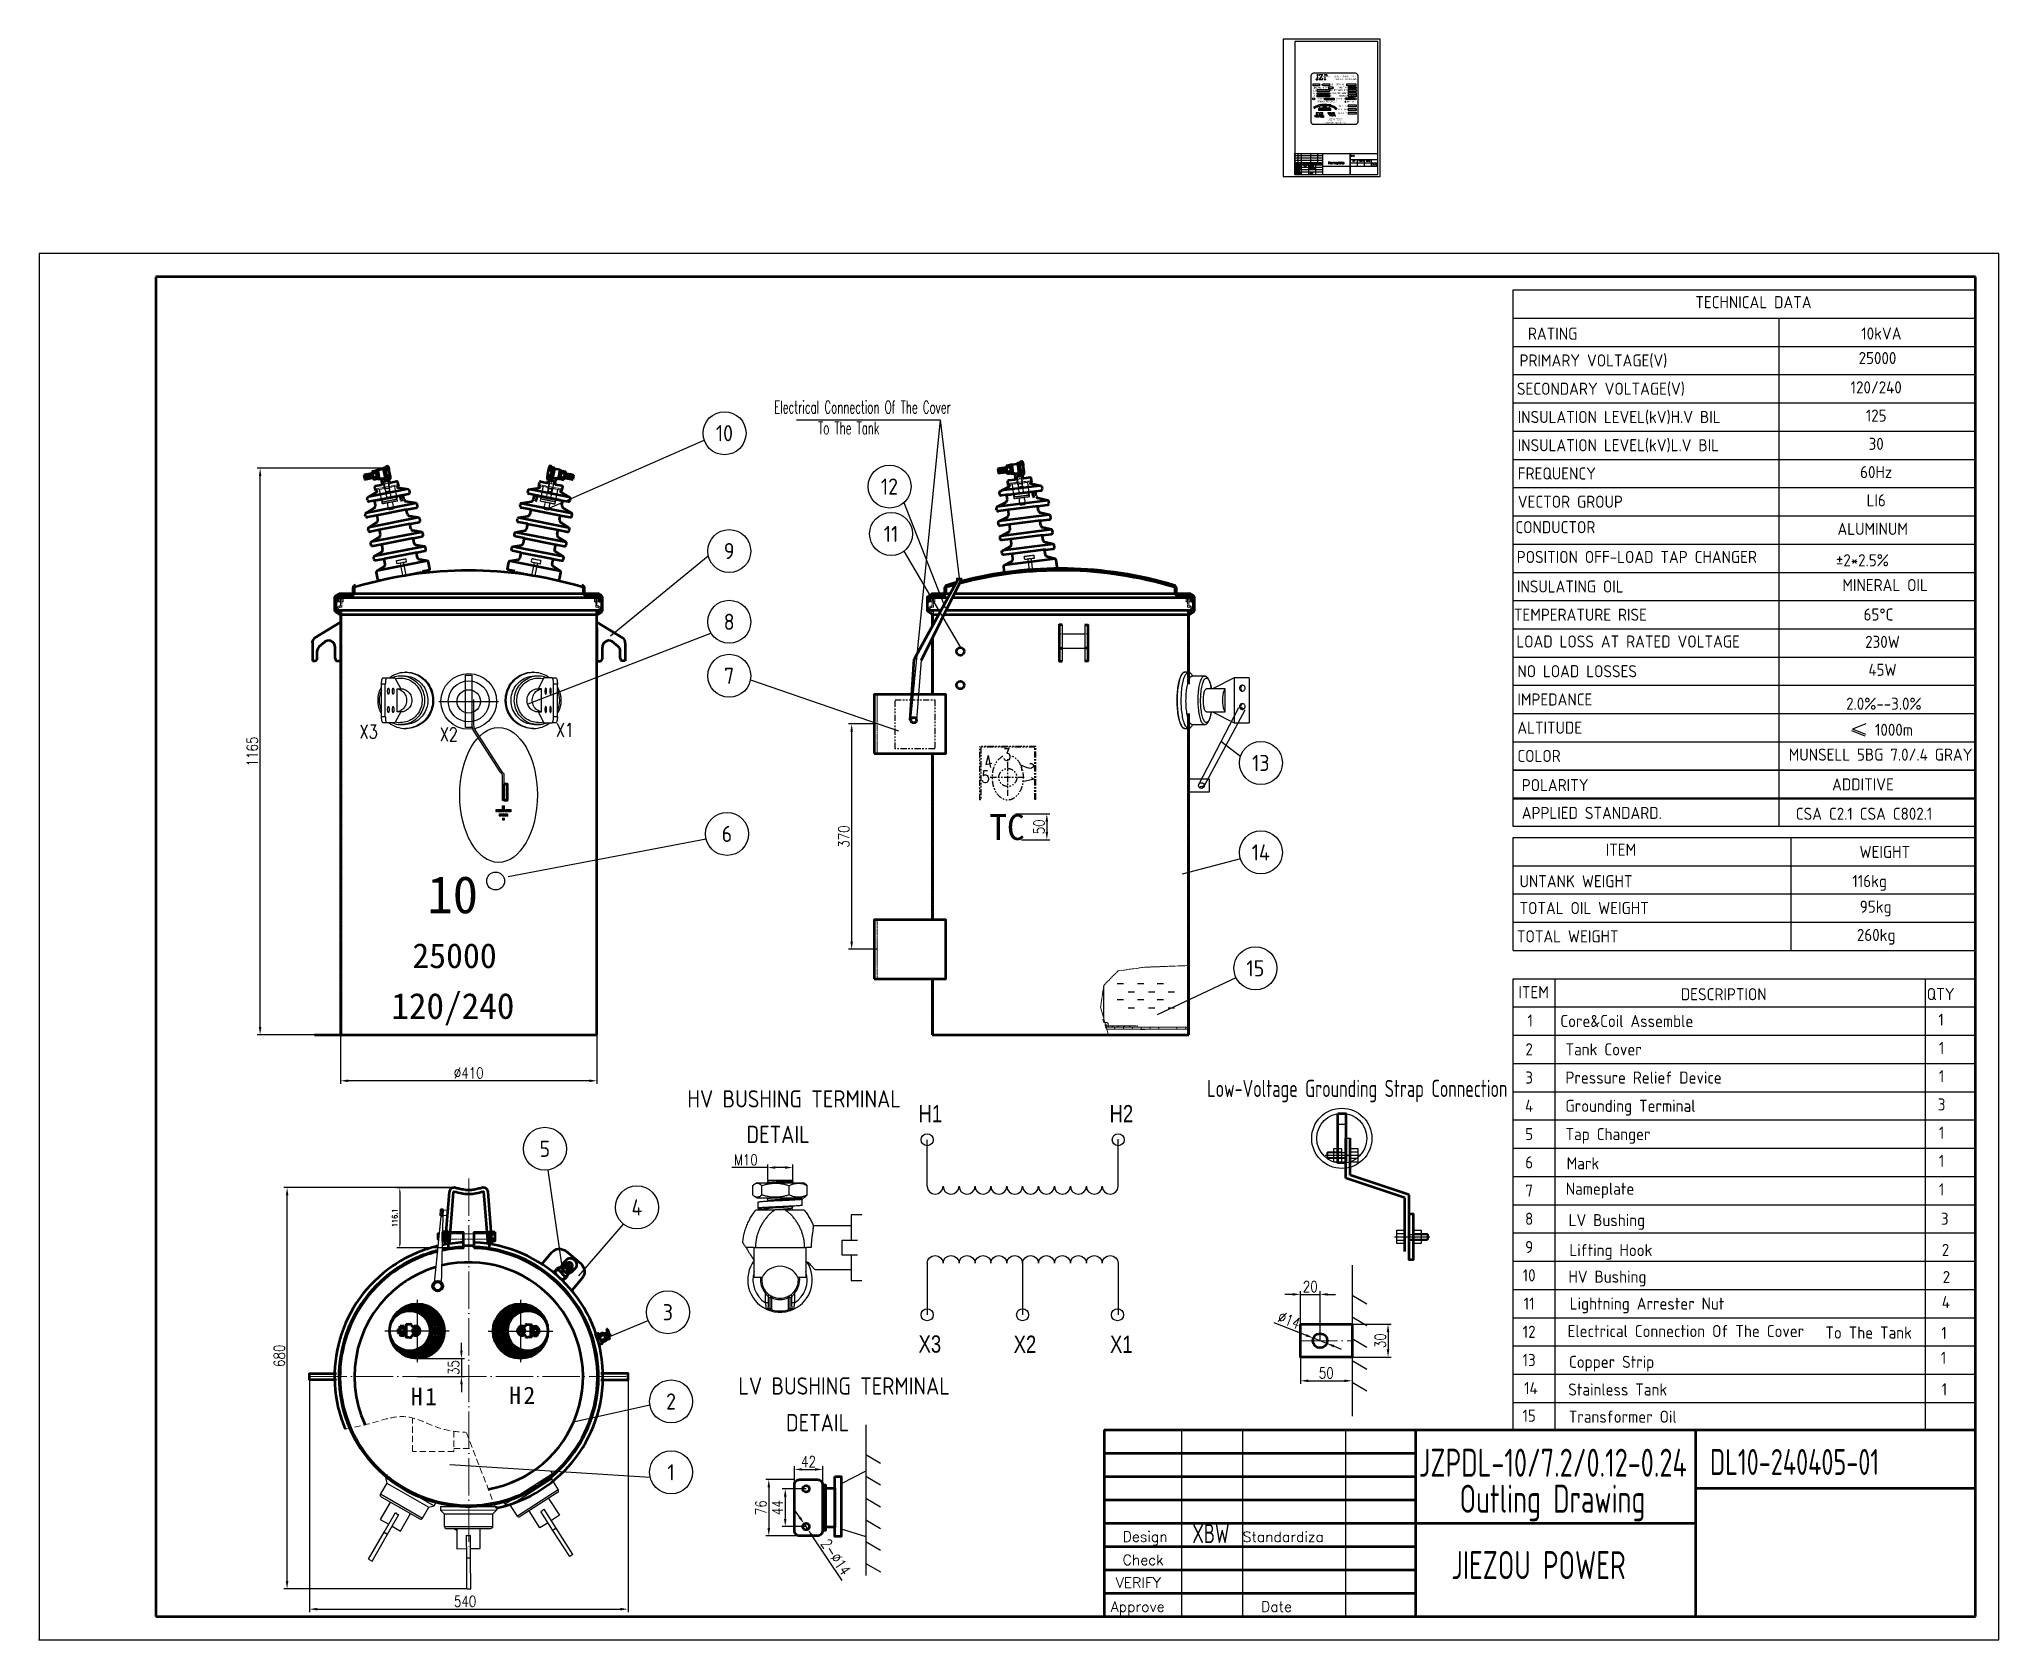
# Model space of a CAD drawing. Header units: millimetres. Extents: x 110990 to 114779, y -20151 to -17057.
import ezdxf
from ezdxf.enums import TextEntityAlignment as Align

# ---------------------------------------------------------------- set-up
doc = ezdxf.new("R2010")
doc.units = ezdxf.units.MM
doc.header["$LTSCALE"] = 3
for name, pattern in [('ACAD_ISO04W100', [30, 24, -3, 0, -3]), ('ACISOTGB', [9, 4, -1, 1, -1, 1, -1]), ('ACISOTGL', [3, 2, -1]), ('CENTER', [2, 1.25, -0.25, 0.25, -0.25]), ('CENTERX2', [101.6, 63.5, -12.7, 12.7, -12.7]), ('DASHDOT', [0.55, 0.5, -0.025, 0, -0.025]), ('HIDDEN', [0.375, 0.25, -0.125])]:
    doc.linetypes.add(name, pattern=pattern)
for name, color, linetype in [('2', 3, 'Continuous'), ('4', 2, 'HIDDEN'), ('A', 3, 'Continuous'), ('C', 1, 'DASHDOT'), ('D', 11, 'HIDDEN'), ('INTE_THICK', 7, 'Continuous'), ('PL', 5, 'Continuous'), ('S', 254, 'Continuous'), ('中心线', 1, 'CENTERX2'), ('几何体', 7, 'Continuous')]:
    doc.layers.add(name, color=color, linetype=linetype)
for name, color, linetype, lineweight in [('7标注层', 4, 'Continuous', 20), ('图层1', 1, 'CENTER', 13), ('标注、文本', 3, 'Continuous', 25), ('粗实线', 4, 'Continuous', 53), ('粗实线层', 7, 'Continuous', 50)]:
    doc.layers.add(name, color=color, linetype=linetype, lineweight=lineweight)
doc.styles.add('chinese', font='simhei.ttf')
doc.styles.add('HC_GBDIM', font='romans', dxfattribs={"width": 0.667, "bigfont": 'gbcbig'})
doc.styles.add('PC_TEXTSTYLE', font='ISOCP.SHX', dxfattribs={"width": 0.707, "bigfont": 'GBCBIG.SHX'})
doc.styles.add('pdm', font='gbenor.shx', dxfattribs={"width": 0.8, "bigfont": 'gbhzfs.shx'})
doc.styles.add('ST_WIN', font='isocp2.shx', dxfattribs={"bigfont": 'hzdxfst.shx'})
doc.styles.get("Standard").update_dxf_attribs({"font": 'txt', "bigfont": 'gbcbig.shx'})
doc.styles.add('TEXTSTYLE_3', font='txt', dxfattribs={"width": 0.8, "bigfont": 'hztxt.shx'})
doc.styles.add('TEXTSTYLE_4', font='txt', dxfattribs={"width": 0.65, "bigfont": 'hztxt.shx'})
doc.styles.add('TEXTSTYLE_5', font='txt', dxfattribs={"width": 0.45, "bigfont": 'hztxt.shx'})
doc.styles.add('TEXTSTYLE_7', font='txt', dxfattribs={"width": 0.75, "bigfont": 'hztxt.shx'})
doc.styles.add('TH_GBDIM', font='romans.shx', dxfattribs={"width": 0.8, "bigfont": 'gbcbig.shx'})
doc.styles.add('数字与字母', font='romand.shx', dxfattribs={"width": 0.8, "bigfont": 'hztxt.shx'})
doc.dimstyles.new('TH_GBDIM1', dxfattribs={"dimscale": 3, "dimtxt": 3.5, "dimasz": 2.5, "dimexe": 2, "dimexo": 0, "dimgap": 1.5, "dimtad": 1, "dimdec": 1, "dimzin": 0, "dimdsep": 46, "dimtxsty": 'TH_GBDIM', "dimcen": 2.5, "dimclrd": 3, "dimclre": 256, "dimclrt": 2, "dimadec": 0, "dimazin": 0, "dimtfac": 0.714286, "dimtdec": 1, "dimtmove": 0, "dimatfit": 3, "dimfxl": 1, "dimtzin": 0, "dimlwd": -1, "dimlwe": -1, "dimarcsym": 0})

msp = doc.modelspace()

# ---------------------------------------------------------------- texts
at = {"color": 7}
for s, height, style, width, p in [('REMARK', 2.236, 'TEXTSTYLE_5', 0.45, (113417.64, -17299.2)), ('STANDARDIZE', 2.2365, 'TEXTSTYLE_3', 0.5, (113418.3, -17316.87)), ('SUBAREA', 2.236, 'TEXTSTYLE_5', 0.4, (113424.26, -17299.08)), ('ALTERATION NO.', 2.2365, 'TEXTSTYLE_3', 0.5, (113432.67, -17298.96)), ('SIGNATION', 2.236, 'TEXTSTYLE_4', 0.65, (113450.04, -17298.97)), ('Nameplate', 5, 'TEXTSTYLE_7', 0.8, (113482.1, -17298.11)), ('DWG:', 2.5, 'TEXTSTYLE_7', 0.8, (113526.32, -17283.28))]:
    msp.add_text(s, height=height, dxfattribs=dict(at, style=style, width=width)).set_placement(p)
at = {"color": 7, "width": 0.8}
for s, height, p in [('DESIGN', 2.236, (113418.81, -17303.46)), ('CHECK', 2.236, (113419.02, -17307.93)), ('CRAFT', 2.236, (113419.26, -17312.4)), ('XBW', 2.236, (113434.87, -17303.46)), ('APPROVE', 2.236, (113444.81, -17307.93)), ('VERIFY', 2.236, (113445.92, -17303.46)), ('DATE', 2.236, (113446.69, -17316.87)), ('DATE', 2.236, (113463.41, -17299.17)), ('QTY', 2.236, (113529.67, -17293.49)), ('WEIGHT', 2.236, (113541.51, -17293.49)), ('SCALE', 2.236, (113555.37, -17293.49)), ('A/0', 4, (113567.66, -17300.46))]:
    msp.add_text(s, height=height, dxfattribs=at).set_placement(p)
at = {"layer": '2', "linetype": 'Continuous', "char_height": 33.6, "width": 106.4485, "attachment_point": 1, "line_spacing_factor": 2}
for s, insert in [('{\\fFangSong|b1|i0|c134|p49;\\T1.2;H1}', (111708.43, -19663.7)), ('{\\fFangSong|b1|i0|c134|p49;\\T1.2;H2}', (111898.6, -19661.33))]:
    msp.add_mtext(s, dxfattribs=dict(at, insert=insert))
at = {"layer": '4', "style": 'chinese'}
for s, height, p in [('TC', 50, (112827.04, -18604.82)), ('10', 72, (111740.34, -18746.36)), ('25000', 48, (111711.19, -18852.32)), ('120/240', 50, (111670.56, -18950.58))]:
    msp.add_text(s, height=height, dxfattribs=at).set_placement(p)
at = {"layer": '7标注层', "color": 3, "style": 'HC_GBDIM', "width": 0.784706}
for s, p in [('X3', (111609.15, -18408.26)), ('X2', (111764.11, -18413.51)), ('X1', (111988.48, -18405.42))]:
    msp.add_text(s, height=26.25, dxfattribs=at).set_placement(p)
at = {"layer": 'PL', "color": 7, "ltscale": 0.5, "style": '数字与字母', "width": 0.6}
for s, p in [('Electrical Connection Of The Cover', (112410.69, -17780.21)), ('To The Tank', (112495.91, -17820.6))]:
    msp.add_text(s, height=24.1034, dxfattribs=at).set_placement(p)
at = {"layer": 'S', "style": 'ST_WIN'}
for s, height, p in [('TECHNICAL DATA', 23.3996, (114191.99, -17576.85)), ('RATING', 23.4, (113868.32, -17637.71)), ('10kVA', 23.4, (114512.79, -17637.41)), ('PRIMARY VOLTAGE(V)', 23.3996, (113852.06, -17689.52)), ('SECONDARY VOLTAGE(V)', 23.3996, (113847.02, -17744.21)), ('INSULATION LEVEL(kV)H.V BIL', 23.3996, (113848.69, -17798.81)), ('INSULATION LEVEL(kV)L.V BIL', 23.3996, (113848.69, -17853.41)), ('FREQUENCY', 23.4, (113848.69, -17908)), ('VECTOR GROUP', 23.3996, (113848.69, -17962.6)), ('CONDUCTOR', 23.4, (113844.05, -18011.79)), ('INSULATING OIL', 23.3996, (113847.02, -18126.4)), ('TEMPERATURE RISE', 23.3996, (113841.18, -18181)), ('LOAD LOSS AT RATED VOLTAGE', 23.3996, (113845.93, -18232.77)), ('NO LOAD LOSSES', 23.3996, (113847.86, -18290.2)), ('IMPEDANCE', 23.4, (113847.86, -18344.8)), ('ALTITUDE', 23.4, (113847.86, -18399.4)), ('COLOR', 23.4, (113847.86, -18454)), ('POLARITY', 23.4, (113856.39, -18510.37)), ('ADDITIVE', 23.4, (114456.5, -18509.04)), ('APPLIED STANDARD.', 23.3996, (113856.39, -18564.11)), ('CSA C2.1 CSA C802.1', 23.3996, (114386.33, -18565.73)), ('ITEM', 23.4, (114018.74, -18635.33)), ('WEIGHT', 23.4, (114509.49, -18639.57)), ('UNTANK WEIGHT', 23.3996, (113852.16, -18696.19)), ('116kg', 23.4, (114495.66, -18695.89)), ('TOTAL OIL WEIGHT', 23.3996, (113852.06, -18748)), ('TOTAL WEIGHT', 23.3996, (113847.02, -18802.69)), ('ITEM', 23.4, (113849.87, -18910.58)), ('DESCRIPTION', 23.3996, (114163.97, -18914.59)), ('QTY', 23.4, (114639.36, -18914.29)), ('Core&Coil Assemble', 23.3996, (113930.96, -18966.39)), ('Tank Cover', 23.4, (113940.94, -19021.09)), ('Pressure Relief Device', 23.3996, (113940.94, -19075.68)), ('Grounding Terminal', 23.3996, (113940.94, -19130.28)), ('Tap Changer ', 23.3996, (113940.94, -19184.88)), ('Mark', 23.4, (113943.22, -19241.39)), ('Nameplate', 23.4, (113941.42, -19290.61)), ('LV Bushing', 23.4, (113947.01, -19351.21)), ('Lifting Hook', 23.3996, (113948.48, -19409.2)), ('HV Bushing', 23.4, (113946.54, -19460.52)), ('Lightning Arrester Nut', 23.3996, (113949.19, -19512.48)), ('Electrical Connection Of The Cover', 23.3996, (113944.99, -19565.62)), ('To The Tank', 23.3996, (114443.36, -19568.6)), ('Copper Strip', 23.3996, (113947.69, -19625.18)), ('Stainless Tank', 23.3996, (113946.3, -19678.62)), ('Transformer Oil', 23.3996, (113947.28, -19731.15))]:
    msp.add_text(s, height=height, dxfattribs=at).set_placement(p)
at = {"layer": 'S', "color": 254, "true_color": 0xd6d6d6, "style": 'ST_WIN'}
msp.add_text('25000', height=23.4, dxfattribs=at).set_placement((114544.25, -17684.93), align=Align.CENTER)
at = {"layer": 'S', "style": 'ST_WIN'}
for s, height, p in [('120/240', 23.4, (114541.69, -17741.52)), ('125', 23.4, (114541.69, -17796.12)), ('30', 23.4, (114541.69, -17850.72)), ('60Hz', 23.4, (114541.69, -17905.32)), ('LI6', 23.4, (114541.69, -17959.92)), ('ALUMINUM', 23.4, (114534.98, -18015.05)), ('%%P2*2.5%%%', 23.3996, (114515.07, -18075.75)), (' MINERAL OIL', 23.3996, (114552.23, -18123.71)), ('65%%DC', 23.4, (114546.2, -18180.62)), ('230W', 23.4, (114553.94, -18233.44)), ('45W', 23.4, (114553.94, -18287.51)), ('2.0%%%--3.0%%%', 23.3996, (114556.61, -18353.02)), ('1000m', 23.4, (114576.13, -18403.42)), ('MUNSELL 5BG 7.0/.4 GRAY', 23.3996, (114550.23, -18451.45)), ('95kg', 23.4, (114540.65, -18745.4)), ('260kg', 23.4, (114541.69, -18800)), ('1', 23.4, (113872.85, -18965.39)), ('1', 23.4, (114667.23, -18963.8)), ('2', 23.4, (113870.68, -19021.1)), ('1', 23.4, (114668.27, -19018.4)), ('3', 23.4, (113870.68, -19075.7)), ('1', 23.4, (114668.27, -19073)), ('4', 23.4, (113870.68, -19130.3)), ('3', 23.4, (114668.27, -19127.59)), ('5', 23.4, (113870.68, -19184.9)), ('1', 23.4, (114668.27, -19182.19)), ('6', 23.4, (113870.68, -19239.5)), ('1', 23.4, (114668.27, -19236.79)), ('7', 23.4, (113870.68, -19294.1)), ('1', 23.4, (114668.27, -19291.92)), ('8', 23.4, (113870.68, -19348.69)), ('3', 23.4, (114674.34, -19348.52)), ('9', 23.4, (113870.68, -19403.29)), ('2', 23.4, (114675.81, -19408.81)), ('10', 23.4, (113870.68, -19457.89)), ('2', 23.4, (114677.47, -19461.19)), ('11', 23.4, (113870.68, -19512.49)), ('4', 23.4, (114676.52, -19509.79)), ('12', 23.4, (113870.68, -19567.09)), ('1', 23.4, (114672.86, -19569.39)), ('13', 23.4, (113870.68, -19621.69)), ('1', 23.4, (114672, -19617.36)), ('14', 23.4, (113874.11, -19675.98)), ('1', 23.4, (114673.62, -19678.24)), ('15', 23.4, (113870.68, -19729.17))]:
    msp.add_text(s, height=height, dxfattribs=at).set_placement(p, align=Align.CENTER)
at = {"layer": 'S', "color": 7, "style": 'ST_WIN'}
for s, height, p in [('10', 31.185, (112314.7, -17818.46)), ('12', 31.185, (112633.77, -17921.57)), ('11', 31.185, (112636.8, -18013.15)), ('9', 31.18, (112323.82, -18046.31)), ('8', 31.18, (112323.82, -18183)), ('7', 31.18, (112323.82, -18287.42)), ('13', 31.185, (113351.86, -18455.85)), ('6', 31.18, (112319.52, -18592.98)), ('14', 31.185, (113351.86, -18628.74)), ('15', 31.185, (113341.33, -18852.78)), ('5', 31.18, (111967.49, -19201.69)), ('4', 31.18, (112145.49, -19314.87)), ('3', 31.18, (112205.35, -19517.57)), ('2', 31.18, (112211.5, -19690.08)), ('1', 31.18, (112211.5, -19826.95))]:
    msp.add_text(s, height=height, dxfattribs=at).set_placement(p, align=Align.MIDDLE)
at = {"layer": 'S', "insert": (113846.64, -18045.97), "char_height": 23.3996, "width": 603.0125, "attachment_point": 1, "style": 'ST_WIN'}
msp.add_mtext('POSITION OFF-LOAD TAP CHANGER', dxfattribs=at)
at = {"layer": '标注、文本', "color": 8, "linetype": 'ACISOTGB', "style": 'HC_GBDIM', "width": 0.784706}
msp.add_text('3', height=23.53, rotation=3.02856, dxfattribs=at).set_placement((112853.49, -18451.81))
at = {"layer": '标注、文本', "style": 'pdm'}
for s, height, p in [('HV BUSHING TERMINAL', 33.3219, (112242.93, -19121.82)), ('DETAIL', 33.322, (112357.3, -19190.55)), ('LV BUSHING TERMINAL', 33.3219, (112341.65, -19676.8)), ('DETAIL', 33.322, (112433.65, -19747.78))]:
    msp.add_text(s, height=height, dxfattribs=at).set_placement(p)
at = {"layer": '标注、文本', "style": 'pdm', "width": 0.8}
for s, p in [('JZPDL-10/7.2/0.12-0.24', (113916.46, -19808.5)), ('Outling Drawing', (113915.91, -19878.13)), ('JIEZOU POWER', (113888.75, -20006.39))]:
    msp.add_text(s, height=54.1291, dxfattribs=at).set_placement(p, align=Align.MIDDLE_CENTER)
msp.add_text('XBW', height=36.847, dxfattribs=at).set_placement((113219.19, -19963.82))
at = {"layer": '标注、文本'}
for s, height, p in [('Design', 19.903, (113084.63, -19961.26)), ('Standardiza', 19.9032, (113316.75, -19961.64)), ('Check', 19.903, (113084.63, -20006.36)), ('VERIFY', 19.903, (113071.51, -20050.26)), ('Approve', 19.903, (113061.67, -20096.58)), ('Date', 19.903, (113352.25, -20096.58))]:
    msp.add_text(s, height=height, dxfattribs=at).set_placement(p)
at = {"layer": '标注、文本', "attachment_point": 1, "style": 'PC_TEXTSTYLE'}
for s, width, gutter_width, insert, char_height in [('{\\fFangSong|b0|i0|c134|p49;IMPEDANCE AT 85\\fISOCPEUR|b0|i0|c0|p34;%%DC}', 48.5551, 8.68, (113452.99, -17149.13), 3.1365), ('{\\fFangSong|b0|i0|c134|p49;HV}', 48.5551, 8.68, (113453.35, -17160.08), 3.1365), ('{\\fFangSong|b0|i0|c134|p49;BIL}', 48.5551, 8.68, (113453.35, -17154.25), 3.1365), ('{\\fFangSong|b0|i0|c134|p49;1}', 5.0533, 7.14, (113458.77, -17143.18), 3.1365), ('{\\fJavanese Text|b0|i0|c0|p2;POWER TRANSFORMER}', 20.0156, 8.68, (113460.96, -17127.84), 1.736), ('{\\fFangSong|b0|i0|c0|p49;PH}', 43.6996, 7.81, (113467.07, -17143.38), 3.1365), ('{\\fFangSong|b0|i0|c134|p49;25000}', 39.9569, 7.14, (113468.38, -17160.11), 3.1365), ('{\\fFangSong|b0|i0|c134|p49;125/30}', 39.9569, 7.14, (113468.34, -17154.37), 3.1365), ('{\\fFangSong|b0|i0|c134|p49;10}', 5.0533, 7.14, (113476.48, -17143.22), 3.1365), ('{\\fFangSong|b0|i0|c0|p49;kVA}', 48.5551, 8.68, (113486.34, -17143.12), 3.1365), ('{\\fFangSong|b0|i0|c0|p49;V}', 48.5551, 8.68, (113486.63, -17159.96), 3.1365), ('{\\fFangSong|b0|i0|c0|p49;kV}', 48.5551, 8.68, (113486.63, -17154.12), 3.1365), ('{\\fFangSong|b0|i0|c134|p49;CONDUCTOR MATERIAL}', 48.5551, 8.68, (113489.69, -17159.77), 3.1365), ('{\\fFangSong|b0|i0|c134|p49;%}', 48.5551, 8.68, (113492.29, -17149.29), 3.1365), ('{\\fFangSong|b0|i0|c134|p49;TEMPRATURE RISE}', 48.5551, 8.68, (113492.76, -17153.9), 3.1365), ('{\\fISOCPEUR|b0|i0|c134|p34;SINGLE  PHASE  POLE}', 48.5551, 8.68, (113494.03, -17127.32), 3.485), ('{\\fISOCPEUR|b0|i0|c0|p34;MOUNTED TRANSFORMER}', 48.5551, 8.68, (113494.22, -17132.26), 3.485), ('{\\fFangSong|b0|i0|c134|p49;SERIAL NO.}', 48.5551, 8.68, (113496.81, -17142.97), 3.1365), ('{\\fFangSong|b0|i0|c134|p49;PRODUCT NO.}', 48.5551, 8.68, (113500.8, -17148.89), 3.1365), ('{\\fFangSong|b0|i0|c134|p49;65\\fISOCPEUR|b0|i0|c0|p34;%%DC}', 48.5551, 8.68, (113525.45, -17154.35), 3.1365), ('{\\fFangSong|b0|i0|c134|p49;AL}', 48.5551, 8.68, (113525.66, -17160.15), 3.1365), ('{\\fFangSong|b0|i0|c134|p49;LV}', 48.5551, 8.68, (113453.35, -17164.82), 3.1365), ('{\\fFangSong|b0|i0|c134|p49;POLARITY }', 48.5551, 8.68, (113461.34, -17170.68), 3.1365), ('{\\fFangSong|b0|i0|c134|p49;STANDARD PER CSA C2.2}', 48.5551, 8.68, (113461.46, -17175.8), 3.1365), ('{\\fFangSong|b0|i0|c134|p49;105%}', 13.3233, 2.38, (113465.78, -17193.64), 0.8606), ('{\\fFangSong|b0|i0|c134|p49;1}', 13.3233, 2.38, (113466.24, -17192.39), 0.8606), ('{\\fFangSong|b0|i0|c134|p49;H1}', 24.2775, 4.34, (113467.22, -17181.79), 1.5683), ('{\\fFangSong|b0|i0|c134|p49;120/240}', 39.9569, 7.14, (113468.34, -17164.93), 3.1365), ('{\\fFangSong|b0|i0|c134|p49;102.5%}', 13.3233, 2.38, (113470.17, -17193.64), 0.8606), ('{\\fFangSong|b0|i0|c134|p49;2}', 13.3233, 2.38, (113470.68, -17192.42), 0.8606), ('{\\fFangSong|b0|i0|c134|p49;TAP SELECTOM (SP)}', 13.3233, 2.38, (113472.03, -17191.17), 0.8606), ('{\\fFangSong|b0|i0|c134|p49;3}', 13.3233, 2.38, (113475.04, -17192.4), 0.8606), ('{\\fFangSong|b0|i0|c134|p49;100%}', 13.3233, 2.38, (113475.05, -17193.65), 0.8606), ('{\\fFangSong|b0|i0|c134|p49;ADDITIVE}', 39.9569, 7.14, (113478.06, -17170.65), 3.1365), ('{\\fFangSong|b0|i0|c134|p49;97.5%}', 13.3233, 2.38, (113479.05, -17193.64), 0.8606), ('{\\fFangSong|b0|i0|c134|p49;4}', 13.3233, 2.38, (113479.8, -17192.39), 0.8606), ('{\\fFangSong|b0|i0|c134|p49;H2}', 24.2775, 4.34, (113480.97, -17181.69), 1.5683), ('{\\fFangSong|b0|i0|c134|p49;95%}', 13.3233, 2.38, (113483.87, -17193.64), 0.8606), ('{\\fFangSong|b0|i0|c134|p49;5}', 13.3233, 2.38, (113484.47, -17192.43), 0.8606), ('{\\fFangSong|b0|i0|c0|p49;V}', 48.5551, 8.68, (113486.63, -17164.69), 3.1365), ('{\\fFangSong|b0|i0|c134|p49;TYPE OF OIL}', 48.5551, 8.68, (113497.26, -17170.26), 3.1365), ('{\\fFangSong|b0|i0|c134|p49;VOL OF OIL:}', 48.5551, 8.68, (113501.8, -17183.86), 3.1365), ('{\\fFangSong|b0|i0|c134|p49;TOTAL MASS:}', 48.5551, 8.68, (113501.8, -17190.83), 3.1365), ('{\\fFangSong|b0|i0|c134|p49;DATE OF MFG.}', 48.5551, 8.68, (113501.8, -17198.01), 3.1365), ('{\\fFangSong|b0|i0|c134|p49;FREQUENCY}', 48.5551, 8.68, (113503.6, -17164.65), 3.1365), ('{\\fFangSong|b0|i0|c134|p49;1PPM PCB}', 48.5551, 8.68, (113517.94, -17175.58), 3.1365), ('{\\fFangSong|b0|i0|c134|p49;MINERAL}', 39.9569, 7.14, (113518.18, -17170.1), 3.1365), ('{\\fFangSong|b0|i0|c134|p49;60Hz}', 48.5551, 8.68, (113526.11, -17164.76), 3.1365), ('{\\fISOCPEUR|b0|i0|c0|p34;WWW.jiezoupower.com}', 48.5551, 8.68, (113476.69, -17216.23), 3.485), ('{\\fISOCPEUR|b0|i0|c0|p34;JIEZOU POWER}', 48.5551, 8.68, (113482.44, -17209.98), 3.485)]:
    msp.add_mtext_dynamic_manual_height_columns(s, width=width, gutter_width=gutter_width, heights=[0], dxfattribs=dict(at, insert=insert, char_height=char_height))
at = {"layer": '标注、文本'}
for s, insert, char_height, width, attachment_point, style in [('{\\fFangSong|b0|i0|c134|p49;X3}', (113457.24, -17200.77), 0.8606, 13.3233, 1, 'PC_TEXTSTYLE'), ('{\\fFangSong|b0|i0|c134|p49;A}', (113460.57, -17200.56), 0.8606, 13.3233, 1, 'PC_TEXTSTYLE'), ('{\\fFangSong|b0|i0|c134|p49;B}', (113463.96, -17201.91), 0.8606, 13.3233, 1, 'PC_TEXTSTYLE'), ('{\\fFangSong|b0|i0|c134|p49;C}', (113465.88, -17201.79), 0.8606, 13.3233, 1, 'PC_TEXTSTYLE'), ('{\\fFangSong|b0|i0|c134|p49;D}', (113469.38, -17200.29), 0.8606, 13.3233, 1, 'PC_TEXTSTYLE'), ('{\\fFangSong|b0|i0|c134|p49;X1}', (113472.06, -17200.67), 0.8606, 13.3233, 1, 'PC_TEXTSTYLE'), ('{\\fFangSong|b0|i0|c134|p49;B}', (113491.37, -17200.27), 0.8606, 13.3233, 1, 'PC_TEXTSTYLE'), ('{\\fFangSong|b0|i0|c134|p49;D}', (113491.97, -17200.29), 0.8606, 13.3233, 1, 'PC_TEXTSTYLE'), ('{\\fFangSong|b0|i0|c134|p49;X1}', (113494.65, -17200.67), 0.8606, 13.3233, 1, 'PC_TEXTSTYLE'), ('{\\fFangSong|b0|i0|c134|p49;X2}', (113465.86, -17203.79), 0.8606, 13.3233, 1, 'PC_TEXTSTYLE'), ('{\\fFangSong|b0|i0|c134|p49;C}', (113488.35, -17202.35), 0.8606, 13.3233, 1, 'PC_TEXTSTYLE'), ('{\\fFangSong|b0|i0|c134|p49;X2}', (113488.44, -17203.79), 0.8606, 13.3233, 1, 'PC_TEXTSTYLE'), ('Low-Voltage Grounding Strap Connection', (113248.09, -19068.34), 33.3219, 580.3705, 1, 'pdm'), ('{\\fCIDFont+F1|b0|i0|c134|p0;X3}', (112690.11, -19596.13), 33.3219, 31.0707, 7, 'pdm'), ('DL10-240405-01', (114220.34, -19782.03), 50, 247.1021, 1, 'pdm')]:
    msp.add_mtext(s, dxfattribs=dict(at, insert=insert, char_height=char_height, width=width, attachment_point=attachment_point, style=style))
at = {"layer": '标注、文本', "insert": (113495.47, -17185.14), "char_height": 1.5683, "attachment_point": 1, "rotation": 332.46241, "style": 'PC_TEXTSTYLE'}
msp.add_mtext_dynamic_manual_height_columns('{\\fFangSong|b0|i0|c134|p49;SP}', width=24.2775, gutter_width=4.34, heights=[0], dxfattribs=at)
at = {"layer": '标注、文本', "char_height": 33.3219, "attachment_point": 7, "style": 'pdm'}
for s, insert in [('{\\fCIDFont+F1|b0|i0|c134|p0;H1}', (112690.11, -19150.46)), ('{\\fCIDFont+F1|b0|i0|c134|p0;H2}', (113059.49, -19150.46)), ('{\\fCIDFont+F1|b0|i0|c134|p0;X2}', (112874, -19596.13)), ('{\\fCIDFont+F1|b0|i0|c134|p0;X1}', (113060.34, -19596.13))]:
    msp.add_mtext(s, dxfattribs=dict(at, insert=insert))
at = {"layer": '粗实线', "color": 8, "linetype": 'ACISOTGL', "lineweight": 0, "ltscale": 2, "style": 'HC_GBDIM', "width": 0.784706}
for s, rotation, p in [('4', 12.25803, (112819.36, -18466.78)), ('5', 0.17127, (112811.59, -18494.47)), ('2', 282.25803, (112887.07, -18457.73)), ('1', 282.25803, (112888.88, -18483.62))]:
    msp.add_text(s, height=23.53, rotation=rotation, dxfattribs=at).set_placement(p)

# ---------------------------------------------------------------- blocks, each defined once
blk = doc.blocks.new('*D13')
at = {"layer": 'Defpoints', "color": 0, "transparency": 16777216}
for p in [(111572.3, -18981.2), (112068.3, -18981.2), (111572.3, -19070.2)]:
    blk.add_point(p, dxfattribs=at)
at = {"layer": '标注、文本', "transparency": 16777216}
for p, q in [((111572.3, -18981.2), (111572.3, -19076.2)), ((112068.3, -18981.2), (112068.3, -19076.2))]:
    blk.add_line(p, q, dxfattribs=at)
at = {"layer": '标注、文本', "color": 3, "transparency": 16777216}
blk.add_line((112053.3, -19070.2), (111587.3, -19070.2), dxfattribs=at)
for points in [[(111587.3, -19067.7), (111587.3, -19072.7), (111572.3, -19070.2)], [(112053.3, -19067.7), (112053.3, -19072.7), (112068.3, -19070.2)]]:
    blk.add_solid(points, dxfattribs=at)
at = {"layer": '标注、文本', "color": 2, "transparency": 16777216, "insert": (111820.3, -19055.2), "char_height": 21, "attachment_point": 5, "style": 'TH_GBDIM'}
blk.add_mtext('%%C410', dxfattribs=at)
blk = doc.blocks.new('*D14')
at = {"layer": 'Defpoints', "color": 0, "transparency": 16777216}
for p in [(111512.3, -19642), (112128.3, -19648), (112128.3, -20091.5)]:
    blk.add_point(p, dxfattribs=at)
at = {"layer": '标注、文本', "transparency": 16777216}
for p, q in [((111512.3, -19642), (111512.3, -20097.5)), ((112128.3, -19648), (112128.3, -20097.5))]:
    blk.add_line(p, q, dxfattribs=at)
at = {"layer": '标注、文本', "color": 3, "transparency": 16777216}
blk.add_line((111527.3, -20091.5), (112113.3, -20091.5), dxfattribs=at)
for points in [[(111527.3, -20089), (111527.3, -20094), (111512.3, -20091.5)], [(112113.3, -20089), (112113.3, -20094), (112128.3, -20091.5)]]:
    blk.add_solid(points, dxfattribs=at)
at = {"layer": '标注、文本', "color": 2, "transparency": 16777216, "insert": (111813.3, -20076.5), "char_height": 21, "width": 48, "attachment_point": 5, "style": 'TH_GBDIM'}
blk.add_mtext('540', dxfattribs=at)
blk = doc.blocks.new('*D9')
at = {"layer": 'Defpoints', "color": 0, "transparency": 16777216}
for p in [(111416.9, -17886.3), (111654, -17886.3), (111574.8, -18981.2)]:
    blk.add_point(p, dxfattribs=at)
at = {"layer": '标注、文本', "transparency": 16777216}
for p, q in [((111654, -17886.3), (111410.9, -17886.3)), ((111574.8, -18981.2), (111410.9, -18981.2))]:
    blk.add_line(p, q, dxfattribs=at)
at = {"layer": '标注、文本', "color": 3, "transparency": 16777216}
blk.add_line((111416.9, -18966.2), (111416.9, -17901.3), dxfattribs=at)
for points in [[(111414.4, -17901.3), (111419.4, -17901.3), (111416.9, -17886.3)], [(111414.4, -18966.2), (111419.4, -18966.2), (111416.9, -18981.2)]]:
    blk.add_solid(points, dxfattribs=at)
at = {"layer": '标注、文本', "color": 2, "transparency": 16777216, "insert": (111401.9, -18433.8), "char_height": 21, "attachment_point": 5, "rotation": 90, "style": 'TH_GBDIM'}
blk.add_mtext('1165', dxfattribs=at)
blk = doc.blocks.new('*D10')
at = {"layer": 'Defpoints', "color": 0, "transparency": 16777216}
for p in [(111469.1, -19276.7), (111791.8, -19276.7), (111816.6, -20052.2)]:
    blk.add_point(p, dxfattribs=at)
at = {"layer": '标注、文本', "transparency": 16777216}
for p, q in [((111791.8, -19276.7), (111463.1, -19276.7)), ((111816.6, -20052.2), (111463.1, -20052.2))]:
    blk.add_line(p, q, dxfattribs=at)
at = {"layer": '标注、文本', "color": 3, "transparency": 16777216}
blk.add_line((111469.1, -20037.2), (111469.1, -19291.7), dxfattribs=at)
for points in [[(111466.6, -19291.7), (111471.6, -19291.7), (111469.1, -19276.7)], [(111466.6, -20037.2), (111471.6, -20037.2), (111469.1, -20052.2)]]:
    blk.add_solid(points, dxfattribs=at)
at = {"layer": '标注、文本', "color": 2, "transparency": 16777216, "insert": (111454.1, -19601.8), "char_height": 21, "attachment_point": 5, "rotation": 90, "style": 'TH_GBDIM'}
blk.add_mtext('680', dxfattribs=at)
blk = doc.blocks.new('*D15')
at = {"layer": 'Defpoints', "color": 0, "transparency": 16777216}
for p in [(112610.1, -18380.4), (112560.7, -18816.1), (112610.1, -18816.1)]:
    blk.add_point(p, dxfattribs=at)
at = {"layer": '标注、文本', "transparency": 16777216}
for p, q in [((112610.1, -18380.4), (112554.7, -18380.4)), ((112610.1, -18816.1), (112554.7, -18816.1))]:
    blk.add_line(p, q, dxfattribs=at)
at = {"layer": '标注、文本', "color": 3, "transparency": 16777216}
blk.add_line((112560.7, -18395.4), (112560.7, -18801.1), dxfattribs=at)
for points in [[(112558.2, -18395.4), (112563.2, -18395.4), (112560.7, -18380.4)], [(112558.2, -18801.1), (112563.2, -18801.1), (112560.7, -18816.1)]]:
    blk.add_solid(points, dxfattribs=at)
at = {"layer": '标注、文本', "color": 2, "transparency": 16777216, "insert": (112545.7, -18598.2), "char_height": 21, "width": 122.083, "attachment_point": 5, "rotation": 90, "style": 'TH_GBDIM'}
blk.add_mtext('370', dxfattribs=at)
blk = doc.blocks.new('A$C67204ebe')
at = {"layer": 'D'}
for p, q in [((-41.3, 135.4), (-46.8, 163.2)), ((-38.8, 178), (-32.9, 147.3)), ((-35.6, 165), (-36.9, 164.7)), ((-34.3, 158.5), (-35.6, 165)), ((-27.6, 159.8), (-34.3, 158.5)), ((-31, 179.6), (-28.4, 166.4)), ((-28.4, 166.4), (-28.9, 166.3)), ((-28.9, 166.3), (-27.6, 159.8)), ((-28.4, 166.4), (-28.2, 166.5)), ((-28.2, 166.5), (-24.7, 149)), ((-17.9, 169), (-12.4, 141.1)), ((-12.4, 141.1), (-41.3, 135.4)), ((-6.9, 20.8), (-2.4, -2.4)), ((-0.8, 22), (3.8, -1.2))]:
    blk.add_line(p, q, dxfattribs=at)
for points in [[(-35.6, 182.6), (-39.1, 179.5), (-38.8, 178), (-31, 179.6), (-31.3, 181.1), (-31, 179.6), (-30.2, 179.7), (-27.6, 166.6), (-26.7, 166), (-37.6, 163.8), (-36.9, 164.7), (-39.5, 177.9), (-38.8, 178)], [(-22.6, 139), (-22.4, 137.9), (-20.8, 133.4), (-20.2, 130.3), (-19.9, 127.7), (-19.9, 125.6), (-28.5, 123.9), (-29.6, 126.9), (-30.4, 129.9), (-30.9, 133.6), (-30.9, 136.2), (-31.1, 137.4)]]:
    blk.add_lwpolyline(points, dxfattribs=at)
blk.add_lwpolyline([(-23.1, 147.8), (-34.1, 145.6), (-41.3, 144.2, 0.282875), (-41.9, 143.6, 0.11185), (-41.9, 143.2), (-41.1, 139.3), (-14.1, 144.6), (-14.8, 148.6, 0.414214), (-15.8, 149.2), (-23.2, 147.8)], format="xyb", dxfattribs=at)
blk.add_lwpolyline([(3.9, 29.4), (5.1, 23.2), (-12.9, 19.6), (-14.1, 25.8)], close=True, dxfattribs=at)
for centre, start, end in [((-34.4, 147.1), 281.16, 11.16), ((-23.2, 149.3), 191.16, 281.16)]:
    blk.add_arc(centre, 1.5, start, end, dxfattribs=at)
at = {"layer": '图层1'}
for p, q in [((-12.5, 172.2), (-53, 164.4)), ((-53, 164.4), (-52.4, 160.9)), ((-52.3, 164.5), (-51.8, 162.3)), ((-51.8, 162.3), (-12.9, 169.9)), ((-25, 176.1), (-43, 172.6)), ((-35.6, 182.6), (-34, 174.3)), ((-34, 174.3), (-25, 176.1)), ((-12.9, 169.9), (-13.3, 172.1)), ((-11.9, 168.9), (-12.5, 172.2)), ((36.4, 5.2), (-48.2, -11.5))]:
    blk.add_line(p, q, dxfattribs=at)
at = {"layer": '粗实线', "ltscale": 2}
for p, q in [((-76.9, 191.1), (-75.3, 182.9)), ((-76.4, 190.7), (-74.1, 183.4)), ((-75.8, 191.6), (-73.2, 182.8)), ((-74.9, 191), (-72.6, 183.8)), ((-74.2, 191.9), (-71.7, 183.1)), ((-73.3, 191.3), (-71.1, 184.1)), ((-72.7, 192.2), (-70.1, 183.4)), ((-71.8, 191.6), (-69.5, 184.4)), ((-71.1, 192.6), (-68.6, 183.7)), ((-70.2, 191.9), (-68, 184.7)), ((-69.6, 192.9), (-67, 184.1)), ((-68.7, 192.2), (-66.4, 185)), ((-68, 193.2), (-65.5, 184.3)), ((-67.1, 192.5), (-64.9, 185.3)), ((-66.5, 193.4), (-64, 184.6)), ((-65.6, 192.8), (-63.3, 185.6)), ((-65, 193.8), (-62.4, 185)), ((-61.8, 185.9), (-64, 193.1)), ((-63.4, 194.1), (-60.9, 185.3)), ((-62.5, 193.4), (-60.3, 186.2)), ((-61.8, 194.4), (-59.3, 185.6)), ((-61.1, 198.1), (-61.3, 196.5)), ((-61.3, 196.5), (-60.4, 194.2)), ((-53.9, 199.6), (-61.1, 198.1)), ((-53.1, 195.6), (-60.4, 194.2)), ((-52.1, 192.8), (-49.3, 191)), ((-39.9, 203.9), (-36.1, 185.3)), ((-34.5, 194.1), (-33.2, 187.5)), ((-69.9, 147.8), (-52.7, 158.4)), ((6.6, 163.9), (-67.6, 149.3)), ((-51.6, 187.6), (-58.8, 186.2)), ((-50.8, 183.6), (-58, 182.2)), ((-1, 152.1), (-57.1, 141)), ((-54.6, 160.4), (-56.1, 168.3)), ((-54.9, 170.2), (-43, 172.6)), ((-51.2, 161.1), (-54.6, 160.4)), ((-51.4, 142.9), (-5.9, 151.9)), ((-42.1, 178.6), (-42.5, 180.2)), ((-41.4, 174.9), (-42.1, 178.6)), ((-36.1, 185.3), (-35.7, 184.5)), ((-33.2, 187.5), (-33.5, 189.1)), ((-33.5, 189.1), (-33.5, 189.1)), ((-27.4, 177.7), (-28.1, 181.3)), ((-13.1, 178.4), (-25, 176.1)), ((-13.1, 168.6), (-9.7, 169.3)), ((-9.7, 169.3), (-11.3, 177.2)), ((9.3, 163.5), (-10.6, 166.7)), ((-6, 151.8), (9.5, 154.9)), ((11.7, 158.2), (10.9, 161.9)), ((-73.9, 111.8), (-74.4, 114.6)), ((24, 136.7), (-73.6, 117.4)), ((-73.6, 117.4), (-56.6, 127.9)), ((-70.1, 142.1), (-70.8, 145.8)), ((-51.4, 142.9), (-66.9, 139.9)), ((-54.4, 132.8), (-55.7, 139.9)), ((5.6, 124.5), (-52.2, 113)), ((-5.1, 143), (-6.4, 149)), ((0.5, 143.7), (-0.9, 150.7)), ((24, 136.7), (4.4, 139.9)), ((5.6, 124.5), (23.9, 128.1)), ((7, 115.6), (5.6, 122.1)), ((26.5, 131.6), (25.9, 134.4)), ((-51.9, 113.1), (-70.2, 109.5)), ((-68.3, 83.8), (-69, 87.4)), ((28.8, 109), (-67.4, 90)), ((-67.4, 90), (-52.4, 99.2)), ((-47.5, 85), (-65, 81.6)), ((34.7, 81), (-62.2, 61.8)), ((-49.8, 104.4), (-51, 110.9)), ((12.2, 96.8), (-47.4, 85)), ((-45.2, 75.9), (-46.3, 82.5)), ((28.8, 109), (11.4, 111.7)), ((13.5, 87.5), (12.1, 94)), ((12.2, 96.8), (29.8, 100.3)), ((32, 103.5), (31.2, 107.2)), ((39.8, 53.2), (-56.4, 34.2)), ((18.8, 69), (-42.2, 57)), ((26.1, 41.5), (-37.5, 29)), ((45.7, 25.2), (-51.2, 6.1))]:
    blk.add_line(p, q, dxfattribs=at)
for points in [[(-51, 200.6), (-53.5, 200.1), (-50.2, 183.3), (-47.7, 183.8)], [(-35.7, 183.2), (-35.6, 182.6), (-31.3, 181.1), (-39.1, 179.5)]]:
    blk.add_lwpolyline(points, dxfattribs=at)
for points in [[(-42.5, 180.2), (-42.9, 182.5, 0.216454), (-43.8, 183.7, 0.14676), (-45.3, 184.1), (-47.1, 183.7, -0.216222), (-47.7, 183.8, -0.128385), (-48, 184.3), (-51.1, 200.1, -0.236321), (-51, 200.6, -0.137645), (-50.4, 201), (-40.5, 203.4, 0.118082), (-40.2, 203.6, 0.239241), (-39.9, 204.2, -0.185592), (-39.7, 204.7, -0.149289), (-39.3, 205.1), (-33.8, 206.1), (-34.1, 207.5, -0.162586), (-34.1, 207.9, -0.235181), (-33.6, 208.2), (-31.3, 208.7, -0.193012), (-30.8, 208.6, -0.216479), (-30.7, 208.3), (-29.5, 205), (-28.8, 202.5, -0.305966), (-29.2, 201.3, -0.211517), (-30.1, 201.1), (-33.8, 200.2, 0.124352), (-34.9, 199.7), (-33.3, 191.1, 0.232484), (-32.3, 189.9, 0.137631), (-31.2, 189.6), (-29.8, 189.9, -0.226514), (-28.4, 189.5, -0.129294), (-27.4, 185.8)], [(-50.4, 201), (-50.3, 200.7), (-50.3, 200.2), (-47.2, 184.4), (-47, 184), (-46.2, 183.9, -0.005437), (-42.8, 184.5, -0.020315), (-39, 184.8, -0.072791), (-37, 184.7, -0.141507), (-36.2, 184.1, -0.078582), (-35.7, 183.2, -0.389074)], [(-34.5, 194.1), (-35.7, 200.2), (-35.8, 200.7, -0.078909), (-35.9, 201.7, -0.002455), (-35.7, 202.6, -0.104269), (-35.3, 203.9, -0.067748), (-33.8, 205.8, -0.137062), (-32.8, 206.3, -0.250439), (-31.9, 206.1, -0.064304), (-31.3, 205.3, -0.207145), (-31, 202.9, -0.182921), (-31.6, 202, -0.000416), (-33.2, 201.6, 0.26878), (-34.9, 199.7, 0.499102)], [(-33.9, 190.8), (-33.2, 187.5, 0.188465), (-31.6, 184.9, 0.125485), (-29.5, 184.1, 0.148052), (-28, 184.3, 0.261104), (-27.4, 185.8, 0.829827)], [(-32.9, 190.5), (-28, 191.5, -0.202073), (-27, 191.3, -0.189452), (-26.4, 190.4, -0.036985), (-26, 184.1, 0.140434)], [(-28.1, 181.3), (-28.4, 183.4), (-26.3, 183.8, 0.076742), (-26.1, 183.9, 0.221032), (-26, 184.1, 59.233366)], [(23.9, 55.7, -0.200811), (21.5, 57.2, -0.016019), (20, 59.5), (18.6, 66.5, -0.126731), (18.7, 67.8, 0.095852), (18.8, 69), (34.9, 72.2, 0.198563), (37, 73.6, 0.178497), (37.5, 75.6), (36.8, 78.9, 0.197282), (36, 80.2, 0.032544), (34.7, 81), (17.4, 83.8)], [(-42.7, 42.6, 0.200811), (-41, 44.8, 0.016019), (-40.5, 47.5), (-41.9, 54.6, 0.126731), (-42.4, 55.7, -0.095852), (-43, 56.9), (-59.1, 53.7, -0.198563), (-61.5, 54.2, -0.178497), (-62.8, 55.9), (-63.4, 59.2, -0.197282), (-63.1, 60.6, -0.032544), (-62.2, 61.8), (-47.3, 71)], [(-48.2, -11.5), (-48.2, -11.5, -0.264751), (-49.2, -11.1, -0.085218), (-49.8, -10.2), (-52.4, 3, -0.130917), (-52.3, 4.5, -0.137977), (-51.2, 6.1), (-38, 14.2, 0.196911), (-36.4, 16.4, 0.024375), (-35.9, 19.1), (-37.1, 25.6, 0.086896), (-37.7, 27.3, 0.031016), (-38.6, 28.7), (-54, 25.7, -0.221746), (-56, 26.2, -0.093612), (-57.2, 27.6), (-57.9, 31.2, -0.224627), (-57.5, 33.1, -0.05176), (-56.4, 34.2), (-42.7, 42.6)], [(36.4, 5.2), (49.6, 7.8, 0.264751), (50.4, 8.5, 0.085218), (50.6, 9.6), (48, 22.7, 0.130917), (47.3, 24.1, 0.137977), (45.7, 25.2), (30.4, 27.7, -0.196911), (28, 29.1, -0.024375), (26.5, 31.4), (25.1, 37.9, -0.086896), (25.1, 39.7, -0.031016), (25.4, 41.4), (40.8, 44.4, 0.221746), (42.5, 45.7, 0.093612), (43, 47.3), (42.3, 51, 0.224627), (41.2, 52.6, 0.05176), (39.8, 53.2), (23.9, 55.7)]]:
    blk.add_lwpolyline(points, format="xyb", dxfattribs=at)
for centre, radius, start, end in [((-57, 196.9), 4.35, 163.4313, 218.8887), ((-43.5, 193.3), 16.8, 177.1743, 205.1457), ((-57.3, 196.8), 4.34, 343.3993, 38.9207), ((-68.4, 188.4), 16.8, 357.1582, 25.1618), ((-34.4, 201.6), 1.52, 294.6534, 2.4331), ((-31.8, 189.4), 1.26, 14.6553, 93.8015), ((-80.9, 186), 54.6, 4.6754, 17.6446), ((-54.6, 184.9), 4.35, 163.4313, 218.8887), ((-54.6, 168.6), 1.51, 143.2407, 191.16), ((-54.4, 168.4), 1.86, 105.7892, 143.2407), ((-54.6, 161.4), 3.52, 301.4821, 323.501), ((-54.1, 161.1), 3, 323.501, 1.2271), ((-55, 184.9), 4.34, 343.3994, 38.9205), ((-43.4, 174.3), 1.82, 281.16, 330.0554), ((-44.1, 174.8), 2.63, 330.0554, 3.4106), ((-24.9, 178.5), 2.63, 198.9094, 232.2646), ((-25.4, 177.9), 1.82, 232.2646, 281.16), ((-12.9, 176.6), 1.86, 59.0793, 96.5308), ((-10.3, 169.7), 3, 201.0929, 238.819), ((-12.8, 176.9), 1.51, 11.16, 59.0793), ((-10.1, 170.2), 3.52, 238.819, 260.8379), ((-2.3, 149.9), 4.16, 154.9318, 192.0441), ((-6.6, 151.9), 0.599, 334.9318, 356.4793), ((2.4, 151.4), 3.38, 168.1044, 184.7855), ((12.2, 166.3), 4.06, 224.3538, 242.4485), ((9, 157.4), 2.54, 281.3417, 330.4372), ((9.7, 161.7), 1.18, 11.9255, 62.4485), ((7.8, 158.1), 3.83, 330.4372, 2.4295), ((-71.5, 115.2), 3.02, 161.3371, 191.16), ((-70.6, 114.9), 3.92, 138.9336, 161.3371), ((-69.7, 146), 1.18, 139.8715, 190.3945), ((-73.7, 149.4), 4.06, 319.8715, 337.9662), ((-66.5, 143.4), 3.83, 199.8905, 231.8828), ((-67.3, 142.4), 2.54, 231.8828, 280.9783), ((-58.5, 131.1), 3.67, 301.6828, 345.5275), ((-59.1, 139.3), 3.38, 17.5345, 34.2156), ((-59.8, 139.1), 4.11, 10.5583, 17.5345), ((-75.4, 135.4), 21.1, 345.5275, 352.9818), ((-50.8, 143.2), 0.599, 205.8407, 227.3882), ((-54, 139.7), 4.16, 10.2759, 47.3882), ((7.3, 148.9), 13.7, 205.3694, 217.4953), ((3.1, 151.5), 4.11, 184.7855, 191.7617), ((18.9, 154), 21.1, 209.3382, 216.7925), ((5, 143.6), 3.67, 216.7925, 260.6372), ((10.7, 123.3), 5.24, 167.6316, 180.8025), ((11.7, 123.4), 6.15, 180.8025, 192.0282), ((15.3, 119.4), 9.1, 204.3699, 221.7169), ((23.3, 131.2), 3.21, 281.16, 325.4108), ((22.3, 133.2), 3.92, 40.9829, 63.3864), ((23, 133.8), 3.02, 11.16, 40.9829), ((23.3, 131.2), 3.21, 325.4108, 6.6892), ((-70.8, 112.7), 3.21, 195.6308, 236.9092), ((-70.8, 112.7), 3.21, 236.9092, 281.16), ((-67.2, 87.8), 1.84, 127.434, 190.3992), ((-71.4, 93.4), 5.21, 307.434, 320.1834), ((-64.9, 84.9), 3.59, 198.7928, 233.0022), ((-65.5, 84.1), 2.58, 233.0022, 281.0793), ((-54.9, 103.3), 4.88, 301.2409, 340.6031), ((-56.2, 110.1), 5.24, 21.5175, 34.6884), ((-57, 109.8), 6.15, 10.2918, 21.5175), ((-58.9, 104.7), 9.1, 340.6031, 357.9501), ((-54.3, 80.3), 8.34, 24.7062, 34.4837), ((-51.7, 81.5), 5.41, 10.2942, 24.7062), ((-163.1, 99.1), 120.2, 347.6105, 348.913), ((12.2, 116.6), 4.88, 221.7169, 261.0791), ((20.4, 95), 8.34, 167.8363, 177.6138), ((17.4, 95.1), 5.41, 177.6138, 192.0258), ((113.9, 153.7), 120.2, 213.407, 214.7095), ((17.9, 87.2), 3.49, 214.7095, 260.7372), ((31.2, 113.6), 5.21, 242.1366, 254.886), ((29.3, 102.8), 2.58, 281.2407, 329.3178), ((29.4, 106.8), 1.84, 11.9208, 74.886), ((28.4, 103.3), 3.59, 329.3178, 3.5272), ((-49.1, 74), 3.49, 301.5828, 347.6105)]:
    blk.add_arc(centre, radius, start, end, dxfattribs=at)
for points in [[(-60.4, 194.2), (-61, 194), (-61.9, 194.4), (-62.5, 193.4), (-63.4, 194.1), (-64, 193.1), (-65, 193.8), (-65.6, 192.8), (-66.5, 193.4), (-67.1, 192.5), (-68, 193.2), (-68.7, 192.2), (-69.6, 192.9), (-70.2, 191.9), (-71.1, 192.6), (-71.8, 191.6), (-72.7, 192.2), (-73.3, 191.3), (-74.2, 191.9), (-74.9, 191), (-75.8, 191.6), (-76.4, 190.7), (-76.9, 191.1)], [(-58.8, 186.1), (-59.3, 185.6), (-60.3, 186.2), (-60.9, 185.3), (-61.8, 185.9), (-62.4, 185), (-63.3, 185.6), (-64, 184.6), (-64.9, 185.3), (-65.5, 184.3), (-66.4, 185), (-67.1, 184), (-68, 184.7), (-68.6, 183.7), (-69.5, 184.4), (-70.2, 183.4), (-71.1, 184), (-71.7, 183.1), (-72.6, 183.8), (-73.2, 182.8), (-74.2, 183.4), (-74.8, 182.5), (-75.3, 182.9)], [(-35.7, 184.5), (-34.2, 184), (-31.8, 183.7), (-30.2, 183.8), (-28.6, 184)]]:
    blk.add_spline(points, degree=3, dxfattribs=at)
blk = doc.blocks.new('*D11')
at = {"layer": 'Defpoints', "color": 0, "transparency": 16777216}
for p in [(112877.3, -18554.3), (112889.3, -18604.3), (112938.1, -18604.3)]:
    blk.add_point(p, dxfattribs=at)
at = {"layer": '标注、文本', "transparency": 16777216}
for p, q in [((112877.3, -18554.3), (112944.1, -18554.3)), ((112889.3, -18604.3), (112944.1, -18604.3))]:
    blk.add_line(p, q, dxfattribs=at)
at = {"layer": '标注、文本', "color": 3, "transparency": 16777216}
blk.add_line((112938.1, -18569.3), (112938.1, -18589.3), dxfattribs=at)
for points in [[(112935.6, -18569.3), (112940.6, -18569.3), (112938.1, -18554.3)], [(112935.6, -18589.3), (112940.6, -18589.3), (112938.1, -18604.3)]]:
    blk.add_solid(points, dxfattribs=at)
at = {"layer": '标注、文本', "color": 2, "transparency": 16777216, "insert": (112923.1, -18579.3), "char_height": 21, "attachment_point": 5, "rotation": 90, "style": 'TH_GBDIM'}
blk.add_mtext('50', dxfattribs=at)
blk = doc.blocks.new('*D12')
at = {"layer": 'Defpoints', "color": 0, "transparency": 16777216}
for p in [(111720.3, -19607), (111720.3, -19642), (111806.2, -19642)]:
    blk.add_point(p, dxfattribs=at)
at = {"layer": '标注、文本', "color": 3, "transparency": 16777216}
for p, q in [((111806.2, -19592), (111806.2, -19577)), ((111806.2, -19607), (111806.2, -19642)), ((111806.2, -19657), (111806.2, -19672))]:
    blk.add_line(p, q, dxfattribs=at)
at = {"layer": '标注、文本', "transparency": 16777216}
for p, q in [((111720.3, -19607), (111812.2, -19607)), ((111720.3, -19642), (111812.2, -19642))]:
    blk.add_line(p, q, dxfattribs=at)
at = {"layer": '标注、文本', "color": 3, "transparency": 16777216}
for points in [[(111803.7, -19592), (111808.7, -19592), (111806.2, -19607)], [(111803.7, -19657), (111808.7, -19657), (111806.2, -19642)]]:
    blk.add_solid(points, dxfattribs=at)
at = {"layer": '标注、文本', "color": 2, "transparency": 16777216, "insert": (111791.2, -19624.5), "char_height": 21, "attachment_point": 5, "rotation": 90, "style": 'TH_GBDIM'}
blk.add_mtext('35', dxfattribs=at)
blk = doc.blocks.new('A$Cf8ba3716')
at = {"layer": '几何体'}
for p, q in [((53.9, 0.2), (54, -6.6)), ((-54.9, -0.2), (-54.8, -7)), ((-54.8, -7), (54, -6.6)), ((-54.8, -7), (-47.3, -14.5)), ((-47.3, -14.5), (46.5, -14.2)), ((-47.3, -14.5), (-47.2, -38.9)), ((46.5, -14.2), (54, -6.6)), ((46.6, -38.5), (46.5, -14.2)), ((-47.2, -38.9), (46.6, -38.5)), ((-43.3, -42.7), (42.7, -42.4)), ((-22.8, -42.7), (-22.7, -81.6)), ((-3.9, -99.2), (-4.1, -55.6)), ((3.7, -99.1), (3.5, -55.6)), ((22.3, -81.4), (22.2, -42.5)), ((-22.7, -81.6), (-4, -81.5)), ((-3.9, -99.2), (3.7, -99.1)), ((-3.7, -159.2), (-3.9, -99.2)), ((3.6, -81.5), (22.3, -81.4)), ((3.9, -159.1), (3.7, -99.1)), ((-3.7, -159.2), (3.9, -159.1))]:
    blk.add_line(p, q, dxfattribs=at)
for centre, start, end in [((-43.3, -38.8), 180.2043, 270.2043), ((42.7, -38.5), 270.2043, 0.2044)]:
    blk.add_arc(centre, 3.9, start, end, dxfattribs=at)
blk.add_ellipse((-0.4, -10.3), major_axis=(-0.2, 45.9), ratio=0.490049, start_param=2.971841, end_param=3.311344, dxfattribs=at)
blk.add_open_spline([(-28.5, -42.7), (-28.4, -42.8), (-27.4, -43.5), (-25.5, -44.9), (-23.7, -46.2), (-22.8, -47)], degree=3, knots=[0, 0, 0, 0, 0.052809, 0.500258, 1, 1, 1, 1], dxfattribs=at)
at = {"layer": '标注、文本'}
blk.add_line((-54.9, -0.2), (54.9, 0.2), dxfattribs=at)
blk = doc.blocks.new('*D19')
at = {"layer": 'Defpoints', "color": 0, "transparency": 16777216}
for p in [(112450, -19851.1), (112504.7, -19821.4), (112504.7, -19851.1)]:
    blk.add_point(p, dxfattribs=at)
at = {"layer": '标注、文本', "transparency": 16777216}
for p, q in [((112450, -19851.1), (112450, -19815.4)), ((112504.7, -19851.1), (112504.7, -19815.4))]:
    blk.add_line(p, q, dxfattribs=at)
at = {"layer": '标注、文本', "color": 3, "transparency": 16777216}
blk.add_line((112465, -19821.4), (112489.7, -19821.4), dxfattribs=at)
for points in [[(112465, -19818.9), (112465, -19823.9), (112450, -19821.4)], [(112489.7, -19818.9), (112489.7, -19823.9), (112504.7, -19821.4)]]:
    blk.add_solid(points, dxfattribs=at)
at = {"layer": '标注、文本', "color": 2, "transparency": 16777216, "insert": (112477.3, -19806.4), "char_height": 21, "attachment_point": 5, "style": 'TH_GBDIM'}
blk.add_mtext('42', dxfattribs=at)
blk = doc.blocks.new('*D21')
at = {"layer": 'Defpoints', "color": 0, "transparency": 16777216}
for p in [(112472.5, -19858.8), (112432.3, -19932), (112472.5, -19932)]:
    blk.add_point(p, dxfattribs=at)
at = {"layer": '标注、文本', "transparency": 16777216}
for p, q in [((112472.5, -19858.8), (112426.3, -19858.8)), ((112472.5, -19932), (112426.3, -19932))]:
    blk.add_line(p, q, dxfattribs=at)
at = {"layer": '标注、文本', "color": 3, "transparency": 16777216}
blk.add_line((112432.3, -19873.8), (112432.3, -19917), dxfattribs=at)
for points in [[(112429.8, -19873.8), (112434.8, -19873.8), (112432.3, -19858.8)], [(112429.8, -19917), (112434.8, -19917), (112432.3, -19932)]]:
    blk.add_solid(points, dxfattribs=at)
at = {"layer": '标注、文本', "color": 2, "transparency": 16777216, "insert": (112417.3, -19895.4), "char_height": 21, "attachment_point": 5, "rotation": 90, "style": 'TH_GBDIM'}
blk.add_mtext('44', dxfattribs=at)
blk = doc.blocks.new('*D22')
at = {"layer": 'Defpoints', "color": 0, "transparency": 16777216}
for p in [(112450, -19841.1), (112400.5, -19949.7), (112467.1, -19949.7)]:
    blk.add_point(p, dxfattribs=at)
at = {"layer": '标注、文本', "transparency": 16777216}
for p, q in [((112450, -19841.1), (112394.5, -19841.1)), ((112467.1, -19949.7), (112394.5, -19949.7))]:
    blk.add_line(p, q, dxfattribs=at)
at = {"layer": '标注、文本', "color": 3, "transparency": 16777216}
blk.add_line((112400.5, -19856.1), (112400.5, -19934.7), dxfattribs=at)
for points in [[(112398, -19856.1), (112403, -19856.1), (112400.5, -19841.1)], [(112398, -19934.7), (112403, -19934.7), (112400.5, -19949.7)]]:
    blk.add_solid(points, dxfattribs=at)
at = {"layer": '标注、文本', "color": 2, "transparency": 16777216, "insert": (112385.5, -19895.4), "char_height": 21, "attachment_point": 5, "rotation": 90, "style": 'TH_GBDIM'}
blk.add_mtext('76', dxfattribs=at)
blk = doc.blocks.new('*D23')
at = {"layer": 'Defpoints', "color": 0, "transparency": 16777216}
for p in [(112468.9, -19926.7), (112476, -19937.3)]:
    blk.add_point(p, dxfattribs=at)
at = {"layer": '标注、文本', "color": 3, "transparency": 16777216}
for p, q in [((112460.5, -19914.2), (112452.1, -19901.8)), ((112468.9, -19926.7), (112476, -19937.3)), ((112542.5, -20036), (112484.4, -19949.8))]:
    blk.add_line(p, q, dxfattribs=at)
for points in [[(112462.6, -19912.8), (112458.4, -19915.6), (112468.9, -19926.7)], [(112486.5, -19948.4), (112482.3, -19951.2), (112476, -19937.3)]]:
    blk.add_solid(points, dxfattribs=at)
at = {"layer": '标注、文本', "color": 2, "transparency": 16777216, "insert": (112530.1, -19990.7), "char_height": 21, "attachment_point": 5, "rotation": 303.9562, "style": 'TH_GBDIM'}
blk.add_mtext('2-%%C14', dxfattribs=at)
blk = doc.blocks.new('*D24')
at = {"layer": 'Defpoints', "color": 0, "transparency": 16777216}
for p in [(113428.4, -19604.6), (113528.4, -19604.6), (113528.4, -19650.1)]:
    blk.add_point(p, dxfattribs=at)
at = {"layer": '标注、文本', "transparency": 16777216}
for p, q in [((113428.4, -19604.6), (113428.4, -19656.1)), ((113528.4, -19604.6), (113528.4, -19656.1))]:
    blk.add_line(p, q, dxfattribs=at)
at = {"layer": '标注、文本', "color": 3, "transparency": 16777216}
blk.add_line((113443.4, -19650.1), (113513.4, -19650.1), dxfattribs=at)
for points in [[(113443.4, -19647.6), (113443.4, -19652.6), (113428.4, -19650.1)], [(113513.4, -19647.6), (113513.4, -19652.6), (113528.4, -19650.1)]]:
    blk.add_solid(points, dxfattribs=at)
at = {"layer": '标注、文本', "color": 2, "transparency": 16777216, "insert": (113478.4, -19635.1), "char_height": 21, "attachment_point": 5, "style": 'TH_GBDIM'}
blk.add_mtext('50', dxfattribs=at)
blk = doc.blocks.new('*D25')
at = {"layer": 'Defpoints', "color": 0, "transparency": 16777216}
for p in [(113528.4, -19540.6), (113528.4, -19604.6), (113597.8, -19604.6)]:
    blk.add_point(p, dxfattribs=at)
at = {"layer": '标注、文本', "transparency": 16777216}
for p, q in [((113528.4, -19540.6), (113603.8, -19540.6)), ((113528.4, -19604.6), (113603.8, -19604.6))]:
    blk.add_line(p, q, dxfattribs=at)
at = {"layer": '标注、文本', "color": 3, "transparency": 16777216}
blk.add_line((113597.8, -19555.6), (113597.8, -19589.6), dxfattribs=at)
for points in [[(113595.3, -19555.6), (113600.3, -19555.6), (113597.8, -19540.6)], [(113595.3, -19589.6), (113600.3, -19589.6), (113597.8, -19604.6)]]:
    blk.add_solid(points, dxfattribs=at)
at = {"layer": '标注、文本', "color": 2, "transparency": 16777216, "insert": (113582.8, -19572.6), "char_height": 21, "attachment_point": 5, "rotation": 90, "style": 'TH_GBDIM'}
blk.add_mtext('30', dxfattribs=at)
blk = doc.blocks.new('*D26')
at = {"layer": 'Defpoints', "color": 0, "transparency": 16777216}
for p in [(113466.4, -19483.1), (113428.4, -19540.6), (113466.4, -19572.6)]:
    blk.add_point(p, dxfattribs=at)
at = {"layer": '标注、文本', "color": 3, "transparency": 16777216}
for p, q in [((113413.4, -19483.1), (113398.4, -19483.1)), ((113428.4, -19483.1), (113466.4, -19483.1)), ((113481.4, -19483.1), (113496.4, -19483.1))]:
    blk.add_line(p, q, dxfattribs=at)
at = {"layer": '标注、文本', "transparency": 16777216}
for p, q in [((113428.4, -19540.6), (113428.4, -19477.1)), ((113466.4, -19572.6), (113466.4, -19477.1))]:
    blk.add_line(p, q, dxfattribs=at)
at = {"layer": '标注、文本', "color": 3, "transparency": 16777216}
for points in [[(113413.4, -19480.6), (113413.4, -19485.6), (113428.4, -19483.1)], [(113481.4, -19480.6), (113481.4, -19485.6), (113466.4, -19483.1)]]:
    blk.add_solid(points, dxfattribs=at)
at = {"layer": '标注、文本', "color": 2, "transparency": 16777216, "insert": (113447.4, -19468.1), "char_height": 21, "attachment_point": 5, "style": 'TH_GBDIM'}
blk.add_mtext('20', dxfattribs=at)
blk = doc.blocks.new('*D27')
at = {"layer": 'Defpoints', "color": 0, "transparency": 16777216}
for p in [(113453.4, -19567.5), (113479.4, -19577.8)]:
    blk.add_point(p, dxfattribs=at)
at = {"layer": '标注、文本', "color": 3, "transparency": 16777216}
for p, q in [((113376.9, -19537.4), (113439.4, -19562)), ((113479.4, -19577.8), (113453.4, -19567.5)), ((113493.4, -19583.3), (113507.3, -19588.7))]:
    blk.add_line(p, q, dxfattribs=at)
for points in [[(113440.3, -19559.7), (113438.5, -19564.3), (113453.4, -19567.5)], [(113494.3, -19580.9), (113492.5, -19585.6), (113479.4, -19577.8)]]:
    blk.add_solid(points, dxfattribs=at)
at = {"layer": '标注、文本', "color": 2, "transparency": 16777216, "insert": (113406.7, -19533), "char_height": 21, "attachment_point": 5, "rotation": 338.5099, "style": 'TH_GBDIM'}
blk.add_mtext('%%C14', dxfattribs=at)
blk = doc.blocks.new('*D42')
at = {"layer": 'Defpoints', "color": 0, "transparency": 16777216}
for p in [(112398.4, -19237.9), (112398.4, -19262.6), (112447, -19262.6)]:
    blk.add_point(p, dxfattribs=at)
at = {"layer": '标注、文本', "color": 3, "transparency": 16777216}
for p, q in [((112398.4, -19237.9), (112328.8, -19237.9)), ((112432, -19237.9), (112413.4, -19237.9))]:
    blk.add_line(p, q, dxfattribs=at)
at = {"layer": '标注、文本', "transparency": 16777216}
for p, q in [((112398.4, -19262.6), (112398.4, -19231.9)), ((112447, -19262.6), (112447, -19231.9))]:
    blk.add_line(p, q, dxfattribs=at)
at = {"layer": '标注、文本', "color": 3, "transparency": 16777216}
for points in [[(112413.4, -19235.4), (112413.4, -19240.4), (112398.4, -19237.9)], [(112432, -19235.4), (112432, -19240.4), (112447, -19237.9)]]:
    blk.add_solid(points, dxfattribs=at)
at = {"layer": '标注、文本', "color": 2, "transparency": 16777216, "insert": (112356.1, -19222.9), "char_height": 21, "attachment_point": 5, "style": 'TH_GBDIM'}
blk.add_mtext('M10', dxfattribs=at)
blk = doc.blocks.new('*D49')
at = {"layer": 'Defpoints', "color": 0, "transparency": 16777216}
for p in [(111794.2, -19277.1), (111687, -19393.3), (111810.3, -19393.3)]:
    blk.add_point(p, dxfattribs=at)
at = {"layer": '标注、文本', "transparency": 16777216}
for p, q in [((111794.2, -19277.1), (111681, -19277.1)), ((111810.3, -19393.3), (111681, -19393.3))]:
    blk.add_line(p, q, dxfattribs=at)
at = {"layer": '标注、文本', "color": 3, "transparency": 16777216}
blk.add_line((111687, -19284.6), (111687, -19385.8), dxfattribs=at)
for points in [[(111685.7, -19284.6), (111688.2, -19284.6), (111687, -19277.1)], [(111685.7, -19385.8), (111688.2, -19385.8), (111687, -19393.3)]]:
    blk.add_solid(points, dxfattribs=at)
at = {"layer": '标注、文本', "color": 2, "transparency": 16777216, "insert": (111677.2, -19335.2), "char_height": 10.5, "attachment_point": 5, "rotation": 90, "style": 'TH_GBDIM', "bg_fill": 3, "box_fill_scale": 1.1, "bg_fill_color": 256, "bg_fill_true_color": 13158600, "bg_fill_transparency": 0}
blk.add_mtext('116.1', dxfattribs=at)

# ---------------------------------------------------------------- dimensions: what is measured, and where the dimension line sits
at = {"layer": '标注、文本'}
for base, p1, p2, text, picture, middle in [((111416.9, -17886.34), (111574.81, -18981.19), (111653.97, -17886.34), '1165', '*D9', (111401.9, -18433.77)), ((112560.7, -18816.06), (112610.08, -18380.42), (112610.08, -18816.06), '370', '*D15', (112545.7, -18598.24)), ((112938.07, -18604.31), (112877.29, -18554.29), (112889.25, -18604.31), '50', '*D11', (112923.07, -18579.3)), ((113597.82, -19604.63), (113528.39, -19540.63), (113528.39, -19604.63), '30', '*D25', (113582.82, -19572.63)), ((112400.5, -19949.68), (112449.97, -19841.08), (112467.1, -19949.68), '76', '*D22', (112385.5, -19895.38))]:
    dim = msp.add_linear_dim(base=base, p1=p1, p2=p2, angle=90, text=text, dimstyle='TH_GBDIM1', override={"dimtxt": 7, "dimasz": 5}, dxfattribs=at)
    dim.commit()
    dim.dimension.update_dxf_attribs({"geometry": picture, "text_midpoint": middle})
for base, p1, p2, text, picture, middle in [((111572.31, -19070.18), (112068.31, -18981.19), (111572.31, -18981.19), '%%C410', '*D13', (111820.31, -19055.18)), ((112398.44, -19237.92), (112446.97, -19262.57), (112398.44, -19262.57), 'M10', '*D42', (112356.14, -19222.92)), ((113528.39, -19650.14), (113428.39, -19604.63), (113528.39, -19604.63), '50', '*D24', (113478.39, -19635.14))]:
    dim = msp.add_linear_dim(base=base, p1=p1, p2=p2, text=text, dimstyle='TH_GBDIM1', override={"dimtxt": 7, "dimasz": 5}, dxfattribs=at)
    dim.commit()
    dim.dimension.update_dxf_attribs({"geometry": picture, "text_midpoint": middle})
for base, p1, p2, text, picture, middle in [((111469.13, -19276.75), (111816.62, -20052.21), (111791.84, -19276.75), '680', '*D10', (111469.13, -19601.77)), ((111806.2, -19642.04), (111720.31, -19607.04), (111720.31, -19642.04), '35', '*D12', (111806.2, -19624.54)), ((112432.34, -19932), (112472.45, -19858.76), (112472.45, -19932), '44', '*D21', (112432.34, -19895.38))]:
    dim = msp.add_linear_dim(base=base, p1=p1, p2=p2, angle=90, text=text, dimstyle='TH_GBDIM1', override={"dimtxt": 7, "dimasz": 5}, dxfattribs=at)
    dim.commit()
    dim.dimension.update_dxf_attribs({"geometry": picture, "text_midpoint": middle, "dimtype": 160})
for base, p1, p2, text, picture, middle in [((113466.39, -19483.12), (113428.39, -19540.63), (113466.39, -19572.63), '20', '*D26', (113447.39, -19483.12)), ((112128.31, -20091.46), (111512.31, -19642.04), (112128.31, -19648.04), '540', '*D14', (111813.31, -20091.46)), ((112504.7, -19821.41), (112449.97, -19851.08), (112504.7, -19851.08), '42', '*D19', (112477.33, -19821.41))]:
    dim = msp.add_linear_dim(base=base, p1=p1, p2=p2, text=text, dimstyle='TH_GBDIM1', override={"dimtxt": 7, "dimasz": 5}, dxfattribs=at)
    dim.commit()
    dim.dimension.update_dxf_attribs({"geometry": picture, "text_midpoint": middle, "dimtype": 160})
for p1, p2, text, picture, middle in [((113479.42, -19577.76), (113453.37, -19567.5), '%%C14', '*D27', (113406.66, -19532.99)), ((112468.88, -19926.69), (112476.03, -19937.32), '2-%%C14', '*D23', (112530.09, -19990.73))]:
    dim = msp.add_diameter_dim_2p(p1=p1, p2=p2, text=text, dimstyle='TH_GBDIM1', override={"dimtxt": 7, "dimasz": 5}, dxfattribs=at)
    dim.commit()
    dim.dimension.update_dxf_attribs({"geometry": picture, "text_midpoint": middle})

# ---------------------------------------------------------------- hatches: boundary and pattern name
at = {"layer": '图层1'}
h = msp.add_hatch(color=256, dxfattribs=at)
h.dxf.hatch_style = 1
h.paths.add_polyline_path([(111902.41, -18545.84), (111872.48, -18545.84), (111872.48, -18550.17), (111902.41, -18550.17)])
h.paths.add_polyline_path([(111889.62, -18538.69), (111885.26, -18538.69), (111885.26, -18545.84), (111889.62, -18545.84)])
h.paths.add_polyline_path([(111896.01, -18554.09), (111878.88, -18554.09), (111878.88, -18558.42), (111896.01, -18558.42)])
h.paths.add_polyline_path([(111889.61, -18562.34), (111885.27, -18562.34), (111885.27, -18566.68), (111889.61, -18566.68)])
at = {"layer": '标注、文本'}
h = msp.add_hatch(color=256, dxfattribs=at)
h.dxf.hatch_style = 1
h.paths.add_polyline_path([(113462.23, -17129.76), (113461.1, -17129.76), (113461.1, -17134.47), (113461.07, -17134.89), (113460.98, -17135.18, -0.5648533), (113459.33, -17134.91), (113459.42, -17134.61), (113459.49, -17134.37), (113459.49, -17134.04), (113459.45, -17133.91), (113459.24, -17133.72), (113459.15, -17133.69), (113458.87, -17133.78), (113458.77, -17133.85), (113458.58, -17134.15), (113458.54, -17134.26), (113458.5, -17134.59), (113458.57, -17134.92), (113458.66, -17135.11), (113458.86, -17135.32, 0.2011956), (113460.96, -17135.57), (113461.23, -17135.47), (113461.48, -17135.31), (113461.69, -17135.12), (113461.88, -17134.86), (113462.04, -17134.54), (113462.07, -17134.44), (113462.16, -17134.11), (113462.21, -17133.75), (113462.23, -17133.36)])
h.paths.add_polyline_path([(113462.32, -17125.57), (113462.35, -17125.5), (113462.57, -17125.29), (113462.77, -17125.25), (113463.12, -17125.22), (113463.12, -17124.91), (113460.16, -17124.91), (113460.16, -17125.22), (113460.41, -17125.25), (113460.66, -17125.29), (113460.67, -17125.29), (113460.94, -17125.45), (113461.06, -17125.78), (113461.09, -17126.05), (113461.1, -17126.47), (113461.1, -17127.76), (113462.23, -17127.76), (113462.23, -17126.31), (113462.23, -17126.28), (113462.25, -17125.86)])
h.paths.add_polyline_path([(113471.52, -17125.13), (113471.52, -17124.91), (113465.02, -17124.91), (113464.71, -17127.12), (113465.02, -17127.12), (113465.03, -17127.1), (113465.16, -17126.84), (113465.35, -17126.45), (113465.35, -17126.45), (113465.52, -17126.2), (113465.76, -17125.92), (113465.9, -17125.78), (113466.15, -17125.59), (113466.43, -17125.42), (113466.69, -17125.32), (113466.98, -17125.25), (113467.27, -17125.22), (113470.1, -17125.22), (113468.68, -17127.76), (113470.05, -17127.76)])
h.paths.add_polyline_path([(113468.92, -17129.76), (113467.57, -17129.76), (113464.73, -17134.85), (113464.73, -17135.16), (113471.21, -17135.16), (113471.57, -17132.41), (113471.21, -17132.41), (113471.1, -17132.73), (113470.95, -17133.08), (113470.92, -17133.15), (113470.76, -17133.47), (113470.59, -17133.75), (113470.39, -17134.03), (113470.19, -17134.27), (113470, -17134.46), (113469.74, -17134.65), (113469.51, -17134.76), (113469.37, -17134.79), (113469.09, -17134.83), (113468.76, -17134.85), (113466.08, -17134.85)])
h.paths.add_polyline_path([(113476.73, -17125.36), (113476.94, -17125.26), (113477.28, -17125.22), (113477.57, -17125.23), (113477.83, -17125.28), (113478.02, -17125.36), (113478.28, -17125.55), (113478.47, -17125.76), (113478.63, -17126.03), (113478.74, -17126.34), (113478.81, -17126.69), (113478.83, -17127.09), (113478.83, -17127.14), (113478.81, -17127.54), (113478.76, -17127.76), (113479.95, -17127.76), (113480.02, -17127.45), (113480.04, -17127.07), (113480.04, -17126.96), (113479.99, -17126.6), (113479.89, -17126.26), (113479.86, -17126.18), (113479.69, -17125.88), (113479.49, -17125.61), (113479.45, -17125.57), (113479.21, -17125.36), (113478.95, -17125.19), (113478.69, -17125.07), (113478.42, -17125), (113478.25, -17124.99), (113477.88, -17124.94), (113477.6, -17124.92), (113477.43, -17124.91), (113474.34, -17124.91), (113474.34, -17125.22), (113474.53, -17125.23), (113474.84, -17125.27), (113475.06, -17125.35), (113475.18, -17125.44), (113475.32, -17125.73), (113475.33, -17125.82), (113475.35, -17126.15), (113475.36, -17126.6), (113475.36, -17127.76), (113476.48, -17127.76), (113476.48, -17126.56), (113476.48, -17126.47), (113476.49, -17126.06), (113476.52, -17125.76), (113476.55, -17125.62)])
h.paths.add_polyline_path([(113476.48, -17129.76), (113475.36, -17129.76), (113475.36, -17133.85), (113475.35, -17133.99), (113475.32, -17134.33), (113475.18, -17134.63), (113475.16, -17134.64), (113474.89, -17134.78), (113474.68, -17134.81), (113474.34, -17134.83), (113474.34, -17135.14), (113477.61, -17135.14), (113477.61, -17134.83), (113477.45, -17134.82), (113477.15, -17134.8), (113477.03, -17134.78), (113476.76, -17134.69), (113476.56, -17134.44), (113476.51, -17134.31), (113476.48, -17133.92)])

# ---------------------------------------------------------------- linework, layer by layer
at = {"color": 7, "linetype": 'Continuous'}
for p, q in [((113417.33, -17277.9), (113578.36, -17277.9)), ((113417.34, -17277.83), (113578.36, -17277.83)), ((113417.34, -17318.09), (113417.34, -17277.83)), ((113424.04, -17300.2), (113424.04, -17277.83)), ((113430.75, -17318.09), (113430.75, -17277.83)), ((113448.65, -17300.2), (113448.65, -17277.83)), ((113462.07, -17300.2), (113462.07, -17277.83)), ((113471.01, -17277.83), (113471.01, -17318.09)), ((113471.03, -17277.86), (113471.03, -17318.12)), ((113471.03, -17277.86), (113578.38, -17277.86)), ((113524.69, -17318.09), (113524.69, -17277.83)), ((113524.71, -17277.86), (113524.71, -17318.12)), ((113471.01, -17282.31), (113417.34, -17282.31)), ((113471.01, -17286.78), (113417.34, -17286.78)), ((113471.01, -17291.25), (113417.34, -17291.25)), ((113471.01, -17295.72), (113417.34, -17295.72)), ((113471.01, -17300.2), (113417.34, -17300.2)), ((113471.01, -17304.67), (113417.34, -17304.67)), ((113471.01, -17309.14), (113417.34, -17309.14)), ((113471.01, -17313.62), (113417.34, -17313.62)), ((113444.17, -17300.2), (113444.17, -17318.09)), ((113457.59, -17300.2), (113457.59, -17318.09)), ((113471.01, -17301.99), (113578.36, -17301.99)), ((113471.03, -17302.01), (113578.38, -17302.01)), ((113524.69, -17289.46), (113578.36, -17289.46)), ((113524.69, -17295.72), (113578.36, -17295.72)), ((113524.71, -17289.49), (113578.38, -17289.49)), ((113524.71, -17295.75), (113578.38, -17295.75)), ((113538.11, -17289.46), (113538.11, -17301.99)), ((113538.12, -17289.49), (113538.12, -17302.01)), ((113551.52, -17289.46), (113551.52, -17301.99)), ((113551.54, -17289.49), (113551.54, -17302.01)), ((113564.94, -17289.46), (113564.94, -17301.99)), ((113564.96, -17289.49), (113564.96, -17302.01))]:
    msp.add_line(p, q, dxfattribs=at)
at = {"layer": '2', "linetype": 'Continuous'}
msp.add_lwpolyline([(112716.25, -18129.76), (112709.16, -18134.19, 0.2586176), (112707.75, -18136.73), (112707.75, -18160.29, 0.2586176), (112709.16, -18162.83), (112716.25, -18167.26), (112715.19, -18168.96), (112708.1, -18164.53, -0.2586176), (112705.75, -18160.29), (112705.75, -18136.73, -0.2586176), (112708.1, -18132.49), (112715.19, -18128.06)], format="xyb", close=True, dxfattribs=at)
at = {"layer": 'A'}
for p, q in [((113839.48, -18578.81), (113839.48, -17541.43)), ((113839.48, -17541.43), (114733.68, -17541.43)), ((114733.68, -18524.21), (114733.68, -17541.43)), ((113839.48, -17596.03), (114733.68, -17596.03)), ((114354.14, -18578.81), (114354.14, -17596.03)), ((113839.48, -17650.63), (114733.68, -17650.63)), ((113839.48, -17705.22), (114733.68, -17705.22)), ((113839.48, -17759.82), (114733.68, -17759.82)), ((111975.58, -17963.64), (112275.6, -17832.14)), ((113839.48, -17814.42), (114733.68, -17814.42)), ((113839.48, -17869.02), (114733.68, -17869.02)), ((113839.48, -17869.02), (114733.68, -17869.02)), ((113839.48, -17923.62), (114733.68, -17923.62)), ((113839.48, -17923.62), (114733.68, -17923.62)), ((113839.48, -17978.22), (114733.68, -17978.22)), ((113839.48, -18032.82), (114733.68, -18032.82)), ((113839.48, -18087.42), (114733.68, -18087.42)), ((113839.48, -18142.02), (114733.68, -18142.02)), ((111935.26, -18341.53), (112288.71, -18205.02)), ((113839.48, -18196.62), (114733.68, -18196.62)), ((113839.48, -18251.22), (114733.68, -18251.22)), ((113839.48, -18305.81), (114733.68, -18305.81)), ((113839.48, -18360.41), (114733.68, -18360.41)), ((113313.13, -18444.18), (113274.78, -18414.25)), ((113839.48, -18415.01), (114733.68, -18415.01)), ((114733.68, -18469.61), (113839.48, -18469.61)), ((114733.68, -18469.61), (113839.48, -18469.61)), ((114733.68, -18524.21), (113839.48, -18524.21)), ((111896.38, -18675.37), (112279.16, -18602.26)), ((114733.68, -18578.81), (113839.48, -18578.81)), ((113839.48, -18818.3), (113839.48, -18599.91)), ((113839.48, -18599.91), (114733.68, -18599.91)), ((114377.37, -18818.3), (114377.37, -18599.91)), ((114733.68, -18818.3), (114733.68, -18599.91)), ((113312.25, -18640.87), (113199.94, -18670.72)), ((113839.48, -18654.51), (114733.68, -18654.51)), ((113839.48, -18709.11), (114733.68, -18709.11)), ((113839.48, -18763.71), (114733.68, -18763.71)), ((113839.48, -18818.3), (114733.68, -18818.3)), ((114733.68, -19691.89), (114733.68, -18818.3)), ((113839.48, -19744.77), (113839.48, -18872.9)), ((113839.48, -18872.9), (114733.68, -18872.9)), ((113921.23, -19744.77), (113921.23, -18872.9)), ((114637.07, -19744.77), (114637.07, -18872.9)), ((113839.48, -18927.5), (114733.68, -18927.5)), ((113839.48, -18982.1), (114733.68, -18982.1)), ((113839.48, -19036.7), (114733.68, -19036.7)), ((113839.48, -19091.3), (114733.68, -19091.3)), ((113839.48, -19145.9), (114733.68, -19145.9)), ((113839.48, -19145.9), (114733.68, -19145.9)), ((113839.48, -19200.5), (114733.68, -19200.5)), ((113839.48, -19200.5), (114733.68, -19200.5)), ((112001.37, -19433.41), (111973.64, -19242.84)), ((113839.48, -19255.1), (114733.68, -19255.1)), ((113839.48, -19309.7), (114733.68, -19309.7)), ((112033.24, -19446.92), (112119.71, -19347.36)), ((113901.88, -19364.29), (114733.68, -19364.29)), ((113901.88, -19418.89), (114733.68, -19418.89)), ((113901.88, -19473.49), (114733.68, -19473.49)), ((112075.65, -19571.63), (112167.05, -19533.38)), ((113901.88, -19528.09), (114733.68, -19528.09)), ((113901.88, -19582.69), (114733.68, -19582.69)), ((113839.48, -19637.29), (114733.68, -19637.29)), ((113839.48, -19637.29), (114733.68, -19637.29)), ((113839.48, -19691.89), (114733.68, -19691.89))]:
    msp.add_line(p, q, dxfattribs=at)
for points in [[(113839.8, -18469.61), (114733.68, -18469.61)], [(113839.48, -18525.07), (114735.91, -18525.07)]]:
    msp.add_lwpolyline(points, dxfattribs=at)
for centre in [(112314.86, -17818.46), (112633.94, -17921.57), (112636.97, -18013.15), (112323.98, -18046.31), (112323.98, -18183), (112323.98, -18287.42), (113352.02, -18455.85), (112319.69, -18592.98), (113352.02, -18628.74), (113341.5, -18852.78), (111967.66, -19201.69), (112145.65, -19314.87), (112205.51, -19517.57), (112211.66, -19690.08), (112211.66, -19826.95)]:
    msp.add_circle(centre, 41.58, dxfattribs=at)
at = {"layer": 'C'}
for p, q in [((111720.31, -19493.78), (111720.31, -19614.31)), ((111920.31, -19493.78), (111920.31, -19614.31)), ((111782.62, -19554.04), (111657.99, -19554.04)), ((111857.99, -19554.04), (111982.62, -19554.04))]:
    msp.add_line(p, q, dxfattribs=at)
at = {"layer": 'D'}
for p, q in [((111655.88, -17912.47), (111661.7, -17943.16)), ((111663.65, -17910.94), (111666.24, -17924.08)), ((111676.74, -17921.55), (111682.25, -17949.44)), ((111963.87, -17921.55), (111958.37, -17949.44)), ((111976.97, -17910.94), (111974.37, -17924.08)), ((111984.74, -17912.47), (111978.91, -17943.16)), ((111653.32, -17955.15), (111647.82, -17927.26)), ((111682.25, -17949.44), (111653.32, -17955.15)), ((111659.03, -17925.5), (111657.71, -17925.76)), ((111660.32, -17932.02), (111659.03, -17925.5)), ((111666.99, -17930.71), (111660.32, -17932.02)), ((111666.24, -17924.08), (111665.7, -17924.19)), ((111665.7, -17924.19), (111666.99, -17930.71)), ((111666.24, -17924.08), (111666.49, -17924.03)), ((111666.49, -17924.03), (111669.94, -17941.53)), ((111958.37, -17949.44), (111987.29, -17955.15)), ((111974.13, -17924.03), (111970.68, -17941.53)), ((111974.91, -17924.19), (111973.63, -17930.71)), ((111973.63, -17930.71), (111980.29, -17932.02)), ((111974.37, -17924.08), (111974.13, -17924.03)), ((111974.37, -17924.08), (111974.91, -17924.19)), ((111980.29, -17932.02), (111981.58, -17925.5)), ((111981.58, -17925.5), (111982.9, -17925.76)), ((111987.29, -17955.15), (111992.8, -17927.26)), ((111687.69, -18069.72), (111692.27, -18092.91)), ((111693.84, -18068.51), (111698.42, -18091.7)), ((111946.77, -18068.51), (111942.2, -18091.7)), ((111952.92, -18069.72), (111948.34, -18092.91))]:
    msp.add_line(p, q, dxfattribs=at)
for points in [[(111659.03, -17907.9), (111655.56, -17910.96), (111655.88, -17912.47), (111663.65, -17910.94), (111663.35, -17909.42), (111663.65, -17910.94), (111664.43, -17910.79), (111667.03, -17923.92), (111667.96, -17924.55), (111657.08, -17926.7), (111657.71, -17925.76), (111655.12, -17912.62), (111655.88, -17912.47)], [(111981.59, -17907.9), (111985.06, -17910.96), (111984.74, -17912.47), (111976.97, -17910.94), (111977.27, -17909.42), (111976.97, -17910.94), (111976.18, -17910.79), (111973.59, -17923.92), (111972.65, -17924.55), (111983.53, -17926.7), (111982.9, -17925.76), (111985.5, -17912.62), (111984.74, -17912.47)], [(111672.05, -17951.45), (111672.27, -17952.58), (111673.82, -17957.06), (111674.44, -17960.2), (111674.7, -17962.8), (111674.71, -17964.94), (111666.18, -17966.62), (111665.03, -17963.64), (111664.23, -17960.59), (111663.78, -17956.93), (111663.74, -17954.27), (111663.52, -17953.14)], [(111968.57, -17951.45), (111968.34, -17952.58), (111966.8, -17957.06), (111966.18, -17960.2), (111965.92, -17962.8), (111965.91, -17964.94), (111974.44, -17966.62), (111975.58, -17963.64), (111976.39, -17960.59), (111976.83, -17956.93), (111976.87, -17954.27), (111977.1, -17953.14)]]:
    msp.add_lwpolyline(points, dxfattribs=at)
for points in [[(111671.55, -17942.74), (111660.52, -17944.92), (111653.32, -17946.34, 0.2828752), (111652.76, -17946.86, 0.1118496), (111652.74, -17947.27), (111653.52, -17951.24), (111680.58, -17945.9), (111679.8, -17941.93, 0.4142136), (111678.86, -17941.3), (111671.47, -17942.73)], [(111969.06, -17942.74), (111980.09, -17944.92), (111987.3, -17946.34, -0.2828752), (111987.86, -17946.86, -0.1118496), (111987.88, -17947.27), (111987.1, -17951.24), (111960.04, -17945.9), (111960.82, -17941.93, -0.4142136), (111961.76, -17941.3), (111969.14, -17942.73)]]:
    msp.add_lwpolyline(points, format="xyb", dxfattribs=at)
for points in [[(111698.5, -18061.12), (111699.73, -18067.35), (111681.79, -18070.89), (111680.56, -18064.66)], [(111942.12, -18061.12), (111940.89, -18067.35), (111958.83, -18070.89), (111960.06, -18064.66)]]:
    msp.add_lwpolyline(points, close=True, dxfattribs=at)
for centre, start, end in [((111660.23, -17943.45), 281.16, 11.16), ((111671.41, -17941.24), 191.16, 281.16), ((111969.21, -17941.24), 258.84, 348.84), ((111980.38, -17943.45), 168.84, 258.84)]:
    msp.add_arc(centre, 1.5, start, end, dxfattribs=at)
at = {"layer": 'INTE_THICK'}
for p, q in [((113578.36, -17061.35), (113417.34, -17061.35)), ((113417.34, -17061.35), (113417.34, -17318.09)), ((113578.36, -17318.09), (113578.36, -17061.35)), ((113417.34, -17318.09), (113578.36, -17318.09))]:
    msp.add_line(p, q, dxfattribs=at)
at = {"layer": 'PL', "color": 7, "ltscale": 0.5}
for p, q in [((112686.89, -18372.58), (112695.92, -18257.35)), ((111765.18, -19319.17), (111764.57, -19330.66)), ((111767.68, -19322.76), (111765, -19322.62)), ((111767.86, -19319.31), (111765.18, -19319.17)), ((111767.93, -19318.03), (111767.21, -19331.7)), ((111770.68, -19318.17), (111767.93, -19318.03)), ((111769.89, -19330.01), (111770.4, -19320.38)), ((111769.96, -19331.84), (111770.68, -19318.17)), ((111770.9, -19319.92), (111770.35, -19330.51)), ((111770.4, -19320.38), (111770.9, -19319.92)), ((111770.9, -19319.92), (111779.09, -19320.35)), ((111779.09, -19320.35), (111778.53, -19330.94)), ((111779.09, -19320.35), (111779.9, -19320.88)), ((111779.39, -19330.5), (111779.9, -19320.88)), ((111767.26, -19330.8), (111764.57, -19330.66)), ((111767.44, -19327.35), (111764.76, -19327.21)), ((111767.21, -19331.7), (111769.96, -19331.84)), ((111770.35, -19330.51), (111769.89, -19330.01)), ((111778.53, -19330.94), (111770.35, -19330.51)), ((111779.39, -19330.5), (111778.53, -19330.94)), ((111755.72, -19460.44), (111752.3, -19467.72)), ((111752.3, -19467.72), (111756.89, -19474.32)), ((111763.73, -19459.77), (111755.72, -19460.44)), ((111756.89, -19474.32), (111764.9, -19473.64)), ((111768.32, -19466.37), (111763.73, -19459.77)), ((111764.9, -19473.64), (111768.32, -19466.37))]:
    msp.add_line(p, q, dxfattribs=at)
msp.add_lwpolyline([(112680.81, -18366.49), (112686.61, -18369.84), (112686.61, -18376.53), (112680.81, -18379.88), (112675.01, -18376.53), (112675.01, -18369.84)], close=True, dxfattribs=at)
for centre, radius in [((112680.81, -18373.19), 6.7), ((112680.81, -18373.19), 3.94), ((111760.29, -19467.03), 8.7), ((111760.31, -19467.04), 6.96)]:
    msp.add_circle(centre, radius, dxfattribs=at)
at = {"layer": 'S'}
for p, q in [((114520.21, -18404.18), (114494.31, -18393.88)), ((114521.57, -18380.23), (114495.67, -18390.54)), ((114521.57, -18400.84), (114495.67, -18390.54)), ((113839.48, -19364.29), (113901.88, -19364.29)), ((113839.48, -19418.89), (113901.88, -19418.89)), ((113839.48, -19473.49), (113901.88, -19473.49)), ((113839.48, -19528.09), (113901.88, -19528.09)), ((113839.48, -19582.69), (113901.88, -19582.69))]:
    msp.add_line(p, q, dxfattribs=at)
at = {"layer": '中心线'}
msp.add_line((111762.46, -18336.81), (111878.16, -18336.81), dxfattribs=at)
at = {"layer": '几何体'}
for p, q in [((111654.79, -18291.29), (111662.13, -18291.29)), ((111662.13, -18291.29), (111677.66, -18291.29)), ((111677.66, -18291.29), (111688.94, -18312.64)), ((111695.94, -18287.93), (111689.64, -18287.93)), ((111699.85, -18280.42), (111697.88, -18280.42)), ((111945.48, -18280.42), (111943.52, -18280.42)), ((111953.73, -18287.93), (111947.43, -18287.93)), ((111965.71, -18291.29), (111954.43, -18312.64)), ((111981.24, -18291.29), (111965.71, -18291.29)), ((111981.24, -18291.29), (111988.58, -18291.29)), ((113212.05, -18280.42), (113204.72, -18280.42)), ((113204.72, -18280.42), (113204.77, -18280.42)), ((113220.96, -18287.93), (113215.82, -18282.41)), ((113242.81, -18287.93), (113219.3, -18287.93)), ((113300.24, -18291.29), (113258.15, -18312.64)), ((113329.21, -18291.29), (113300.24, -18291.29)), ((111659.03, -18303.29), (111651.69, -18303.29)), ((111651.69, -18366.33), (111651.69, -18303.29)), ((111659.03, -18366.33), (111659.03, -18303.29)), ((111682.22, -18312.64), (111688.94, -18312.64)), ((111682.22, -18356.98), (111682.22, -18312.64)), ((111961.14, -18312.64), (111954.43, -18312.64)), ((111961.14, -18356.98), (111961.14, -18312.64)), ((111991.68, -18303.29), (111984.34, -18303.29)), ((111984.34, -18366.33), (111984.34, -18303.29)), ((111991.68, -18366.33), (111991.68, -18303.29)), ((113258.79, -18312.32), (113246.58, -18312.32)), ((113283.21, -18312.64), (113258.15, -18312.64)), ((113283.21, -18356.98), (113283.21, -18312.64)), ((111651.69, -18366.33), (111659.03, -18366.33)), ((111688.94, -18356.98), (111677.66, -18378.33)), ((111688.94, -18356.98), (111682.22, -18356.98)), ((111954.43, -18356.98), (111965.71, -18378.33)), ((111954.43, -18356.98), (111961.14, -18356.98)), ((111984.34, -18366.33), (111991.68, -18366.33)), ((113246.58, -18357.31), (113258.79, -18357.31)), ((113258.15, -18356.98), (113300.24, -18378.33)), ((113258.15, -18356.98), (113283.21, -18356.98)), ((111662.13, -18378.33), (111654.79, -18378.33)), ((111677.66, -18378.33), (111662.13, -18378.33)), ((111689.64, -18381.7), (111695.94, -18381.7)), ((111697.88, -18389.21), (111699.85, -18389.21)), ((111943.52, -18389.21), (111945.48, -18389.21)), ((111947.43, -18381.7), (111953.73, -18381.7)), ((111965.71, -18378.33), (111981.24, -18378.33)), ((111988.58, -18378.33), (111981.24, -18378.33)), ((113204.72, -18389.21), (113212.05, -18389.21)), ((113215.82, -18387.22), (113220.96, -18381.7)), ((113219.3, -18381.7), (113242.81, -18381.7)), ((113300.24, -18378.33), (113329.09, -18378.33)), ((113212.17, -18512.42), (113212.17, -18486.82)), ((113212.17, -18486.82), (113252.17, -18486.82)), ((113252.17, -18486.82), (113252.17, -18512.42)), ((113252.17, -18512.42), (113212.17, -18512.42)), ((112369.48, -19290.76), (112369.48, -19272.77)), ((112377.11, -19267.27), (112372.96, -19269.92)), ((112377.11, -19267.27), (112392.67, -19267.27)), ((112387.05, -19290.76), (112387.05, -19272.77)), ((112392.67, -19267.27), (112467.3, -19267.27)), ((112398.41, -19262.58), (112399.1, -19263.94)), ((112439.77, -19290.76), (112439.77, -19272.77)), ((112447.19, -19262.86), (112447.03, -19262.54)), ((112447.2, -19264.97), (112447.2, -19262.91)), ((112471.44, -19269.92), (112467.3, -19267.27)), ((112474.93, -19290.76), (112474.93, -19272.77)), ((112372.98, -19293.62), (112377.11, -19296.27)), ((112377.11, -19296.27), (112392.67, -19296.27)), ((112379.12, -19305.17), (112379.12, -19316.67)), ((112392.67, -19296.27), (112467.3, -19296.27)), ((112397.28, -19296.4), (112397.2, -19296.45)), ((112397.2, -19296.45), (112397.2, -19298.51)), ((112397.57, -19315.39), (112397.2, -19315.62)), ((112397.2, -19315.62), (112397.2, -19317.68)), ((112397.29, -19315.42), (112397.22, -19315.57)), ((112399.13, -19302.22), (112398.59, -19303.29)), ((112432.17, -19319.77), (112412.24, -19319.77)), ((112445.28, -19297.53), (112445.92, -19296.27)), ((112447.2, -19312.89), (112447.2, -19312.49)), ((112465.28, -19310.67), (112465.28, -19299.17)), ((112467.3, -19296.27), (112471.43, -19293.62)), ((112559.7, -19350.27), (112486.54, -19350.27)), ((112580.7, -19329.02), (112559.7, -19329.02)), ((112559.7, -19329.02), (112559.7, -19378.52)), ((112372.2, -19450.27), (112372.2, -19392.77)), ((112372.2, -19392.77), (112472.2, -19392.77)), ((112472.2, -19392.77), (112472.2, -19450.27)), ((112542.2, -19407.02), (112542.2, -19378.52)), ((112542.2, -19378.52), (112572.2, -19378.52)), ((112489.71, -19435.27), (112559.7, -19435.27)), ((112572.2, -19407.02), (112542.2, -19407.02)), ((112559.7, -19407.02), (112559.7, -19456.52)), ((112387.7, -19450.27), (112372.2, -19450.27)), ((112472.2, -19450.27), (112456.7, -19450.27)), ((112559.7, -19456.52), (112580.7, -19456.52)), ((112394.23, -19480.79), (112396.07, -19479.1)), ((112394.23, -19499.5), (112394.23, -19480.79)), ((112399.2, -19499.5), (112394.23, -19499.5)), ((112399.2, -19487.06), (112399.2, -19499.5)), ((112403.46, -19489.42), (112405.94, -19489.42)), ((112403.46, -19510.9), (112403.46, -19489.42)), ((112405.94, -19510.9), (112403.46, -19510.9)), ((112407.01, -19487.16), (112405.94, -19489.42)), ((112405.94, -19489.42), (112405.94, -19510.9)), ((112407.86, -19513.33), (112407.26, -19515.76)), ((112436.55, -19513.33), (112437.15, -19515.76)), ((112437.4, -19487.16), (112438.47, -19489.42)), ((112440.95, -19489.42), (112438.47, -19489.42)), ((112438.47, -19510.9), (112438.47, -19489.42)), ((112438.47, -19510.9), (112440.95, -19510.9)), ((112440.95, -19489.42), (112440.95, -19510.9)), ((112445.21, -19499.5), (112445.21, -19487.06)), ((112450.18, -19499.5), (112445.21, -19499.5)), ((112450.18, -19480.79), (112448.34, -19479.1)), ((112450.18, -19480.79), (112450.18, -19499.5)), ((111661.83, -19847.71), (111649.66, -19868.79)), ((111662.5, -19831.53), (111659.08, -19837.46)), ((111659.08, -19837.46), (111661.83, -19847.71)), ((111659.08, -19837.46), (111753.29, -19891.85)), ((111661.83, -19847.71), (111743.04, -19894.6)), ((111982.4, -19830.06), (111890.77, -19888.7)), ((111980.13, -19840.43), (111901.15, -19890.98)), ((111978.72, -19824.3), (111982.4, -19830.06)), ((111982.4, -19830.06), (111980.13, -19840.43)), ((111980.13, -19840.43), (111993.25, -19860.93)), ((111668.83, -19884.37), (111649.36, -19918.09)), ((111649.66, -19868.79), (111730.87, -19915.68)), ((111651.09, -19874.12), (111725.54, -19917.1)), ((111743.04, -19894.6), (111753.29, -19891.85)), ((111753.29, -19891.85), (111756.71, -19885.93)), ((111890.77, -19888.7), (111887.09, -19882.95)), ((111901.15, -19890.98), (111890.77, -19888.7)), ((111914.27, -19911.48), (111901.15, -19890.98)), ((111993.25, -19860.93), (111914.27, -19911.48)), ((111992.06, -19866.32), (111919.66, -19912.66)), ((111974.81, -19877.37), (111995.8, -19910.16)), ((111649.36, -19918.09), (111665.55, -19927.43)), ((111656.74, -19942.7), (111678.53, -19904.96)), ((111663.32, -19946.5), (111685.11, -19908.76)), ((111688.32, -19940.58), (111707.79, -19906.86)), ((111730.87, -19915.68), (111743.04, -19894.6)), ((111957.91, -19934.41), (111936.92, -19901.62)), ((111973.65, -19924.34), (111957.91, -19934.41)), ((111983.15, -19939.18), (111959.66, -19902.48)), ((111989.55, -19935.08), (111966.07, -19898.39)), ((111995.8, -19910.16), (111980.05, -19920.24)), ((111626.74, -19994.66), (111656.74, -19942.7)), ((111633.32, -19998.46), (111663.32, -19946.5)), ((111656.74, -19942.7), (111663.32, -19946.5)), ((111672.14, -19931.23), (111688.32, -19940.58)), ((111989.55, -19935.08), (111983.15, -19939.18)), ((112015.5, -19989.72), (111983.15, -19939.18)), ((112021.9, -19985.62), (111989.55, -19935.08)), ((111626.74, -19994.66), (111633.32, -19998.46)), ((112021.9, -19985.62), (112015.5, -19989.72))]:
    msp.add_line(p, q, dxfattribs=at)
at = {"layer": '几何体', "flags": 128}
for points in [[(111651.69, -18303.29), (111651.72, -18301.41), (111651.84, -18299.58), (111652.02, -18297.84), (111652.28, -18296.24), (111652.59, -18294.8), (111652.97, -18293.58), (111653.38, -18292.6), (111653.83, -18291.88), (111654.31, -18291.44), (111654.79, -18291.29)], [(111662.13, -18291.29), (111661.65, -18291.44), (111661.17, -18291.88), (111660.72, -18292.6), (111660.31, -18293.58), (111659.94, -18294.8), (111659.62, -18296.24), (111659.36, -18297.84), (111659.18, -18299.58), (111659.06, -18301.41), (111659.03, -18303.29)], [(111666.37, -18291.29), (111667.62, -18290.35), (111670.8, -18288.2), (111674.11, -18286.3), (111677.56, -18284.65), (111681.11, -18283.26), (111684.74, -18282.15), (111688.45, -18281.3), (111692.2, -18280.74), (111695.99, -18280.45), (111699.78, -18280.45), (111703.56, -18280.74), (111707.32, -18281.3), (111711.02, -18282.15), (111714.66, -18283.26), (111718.21, -18284.65), (111721.65, -18286.3), (111724.97, -18288.2), (111728.15, -18290.35), (111731.17, -18292.73), (111734.02, -18295.32), (111736.67, -18298.12), (111739.13, -18301.12), (111741.37, -18304.29), (111743.39, -18307.61), (111745.16, -18311.08), (111746.69, -18314.68), (111747.97, -18318.38), (111748.98, -18322.16), (111749.73, -18326.01), (111750.21, -18329.91), (111750.42, -18333.83), (111750.35, -18337.76), (111750.01, -18341.67), (111749.39, -18345.54), (111748.51, -18349.36), (111747.36, -18353.11), (111745.96, -18356.76), (111744.3, -18360.29), (111742.41, -18363.69), (111740.28, -18366.94), (111737.93, -18370.03), (111735.37, -18372.93), (111732.62, -18375.63), (111729.68, -18378.11), (111726.58, -18380.38), (111723.33, -18382.4), (111719.94, -18384.18), (111716.45, -18385.7), (111712.85, -18386.95), (111709.18, -18387.93), (111705.45, -18388.64), (111701.67, -18389.06), (111697.88, -18389.21), (111697.88, -18389.21)], [(111678.62, -18293.1), (111680.22, -18292.72), (111683.56, -18292.15), (111686.94, -18291.87), (111690.32, -18291.87), (111693.7, -18292.15), (111697.04, -18292.72), (111700.33, -18293.57), (111703.54, -18294.7), (111706.64, -18296.09), (111709.63, -18297.74), (111712.48, -18299.63), (111715.17, -18301.76), (111717.69, -18304.11), (111720.01, -18306.66), (111722.12, -18309.41), (111724.01, -18312.32), (111725.66, -18315.38), (111727.07, -18318.57), (111728.22, -18321.86), (111729.11, -18325.25), (111729.73, -18328.69), (111730.07, -18332.18), (111730.14, -18335.69), (111729.93, -18339.19), (111729.45, -18342.66), (111728.7, -18346.08), (111727.68, -18349.42), (111726.4, -18352.67), (111724.86, -18355.79), (111723.09, -18358.78), (111721.09, -18361.61), (111718.87, -18364.26), (111716.45, -18366.71), (111713.85, -18368.96), (111711.08, -18370.97), (111708.16, -18372.74), (111705.1, -18374.27), (111701.94, -18375.52), (111698.69, -18376.51), (111695.38, -18377.22), (111692.01, -18377.65), (111688.63, -18377.79), (111688.63, -18377.79)], [(111701.81, -18289.65), (111705.13, -18290.75), (111708.38, -18292.13), (111711.52, -18293.76), (111714.53, -18295.64), (111717.38, -18297.75), (111720.07, -18300.09), (111722.58, -18302.64), (111724.89, -18305.38), (111726.99, -18308.29), (111728.86, -18311.37), (111730.5, -18314.59), (111731.89, -18317.93), (111733.03, -18321.37), (111733.9, -18324.89), (111734.51, -18328.47), (111734.85, -18332.09), (111734.92, -18335.72), (111734.72, -18339.35), (111734.24, -18342.95), (111733.5, -18346.51), (111732.49, -18349.99), (111731.22, -18353.38), (111729.71, -18356.66), (111727.95, -18359.81), (111725.97, -18362.81), (111723.76, -18365.64), (111721.35, -18368.28), (111718.75, -18370.73), (111715.97, -18372.96), (111713.04, -18374.95), (111709.97, -18376.71), (111706.77, -18378.21), (111703.47, -18379.46), (111700.08, -18380.43), (111696.64, -18381.13), (111693.15, -18381.56), (111689.64, -18381.7)], [(111695.94, -18287.93), (111697.7, -18287.96), (111701.2, -18288.24), (111704.67, -18288.81), (111708.08, -18289.64), (111711.43, -18290.75), (111714.68, -18292.13), (111717.82, -18293.76), (111720.83, -18295.64), (111723.68, -18297.75), (111726.37, -18300.09), (111728.88, -18302.64), (111731.19, -18305.38), (111733.29, -18308.29), (111735.16, -18311.37), (111736.8, -18314.59), (111738.19, -18317.93), (111739.32, -18321.37), (111740.2, -18324.89), (111740.81, -18328.47), (111741.15, -18332.09), (111741.22, -18335.72), (111741.01, -18339.35), (111740.54, -18342.95), (111739.8, -18346.51), (111738.79, -18349.99), (111737.52, -18353.38), (111736.01, -18356.66), (111734.25, -18359.81), (111732.27, -18362.81), (111730.06, -18365.64), (111727.65, -18368.28), (111725.05, -18370.73), (111722.27, -18372.96), (111719.34, -18374.95), (111716.26, -18376.71), (111713.07, -18378.21), (111709.77, -18379.46), (111706.38, -18380.43), (111702.94, -18381.13), (111699.45, -18381.56), (111695.94, -18381.7)], [(111699.85, -18280.42), (111701.74, -18280.45), (111705.53, -18280.74), (111709.28, -18281.3), (111712.99, -18282.15), (111716.62, -18283.26), (111720.17, -18284.65), (111723.62, -18286.3), (111726.94, -18288.2), (111730.11, -18290.35), (111733.13, -18292.73), (111735.98, -18295.32), (111738.64, -18298.12), (111741.09, -18301.12), (111743.34, -18304.29), (111745.35, -18307.61), (111747.13, -18311.08), (111748.66, -18314.68), (111749.93, -18318.38), (111750.95, -18322.16), (111751.7, -18326.01), (111752.17, -18329.91), (111752.38, -18333.83), (111752.31, -18337.76), (111751.97, -18341.67), (111751.36, -18345.54), (111750.47, -18349.36), (111749.33, -18353.11), (111747.92, -18356.76), (111746.27, -18360.29), (111744.37, -18363.69), (111742.24, -18366.94), (111739.89, -18370.03), (111737.33, -18372.93), (111734.58, -18375.63), (111731.64, -18378.11), (111728.54, -18380.38), (111725.29, -18382.4), (111721.91, -18384.18), (111718.41, -18385.7), (111714.82, -18386.95), (111711.14, -18387.93), (111707.41, -18388.64), (111703.64, -18389.06), (111699.85, -18389.21), (111699.85, -18389.21)], [(111943.52, -18389.21), (111939.73, -18389.06), (111935.96, -18388.64), (111932.22, -18387.93), (111928.55, -18386.95), (111924.96, -18385.7), (111921.46, -18384.18), (111918.08, -18382.4), (111914.82, -18380.38), (111911.72, -18378.11), (111908.79, -18375.63), (111906.03, -18372.93), (111903.48, -18370.03), (111901.13, -18366.94), (111899, -18363.69), (111897.1, -18360.29), (111895.44, -18356.76), (111894.04, -18353.11), (111892.89, -18349.36), (111892.01, -18345.54), (111891.4, -18341.67), (111891.06, -18337.76), (111890.99, -18333.83), (111891.19, -18329.91), (111891.67, -18326.01), (111892.42, -18322.16), (111893.43, -18318.38), (111894.71, -18314.68), (111896.24, -18311.08), (111898.02, -18307.61), (111900.03, -18304.29), (111902.27, -18301.12), (111904.73, -18298.12), (111907.39, -18295.32), (111910.23, -18292.73), (111913.25, -18290.35), (111916.43, -18288.2), (111919.75, -18286.3), (111923.19, -18284.65), (111926.74, -18283.26), (111930.38, -18282.15), (111934.08, -18281.3), (111937.84, -18280.74), (111941.62, -18280.45), (111943.52, -18280.42)], [(111945.48, -18389.21), (111941.69, -18389.06), (111937.92, -18388.64), (111934.19, -18387.93), (111930.52, -18386.95), (111926.92, -18385.7), (111923.42, -18384.18), (111920.04, -18382.4), (111916.79, -18380.38), (111913.69, -18378.11), (111910.75, -18375.63), (111908, -18372.93), (111905.44, -18370.03), (111903.09, -18366.94), (111900.96, -18363.69), (111899.06, -18360.29), (111897.41, -18356.76), (111896, -18353.11), (111894.86, -18349.36), (111893.98, -18345.54), (111893.36, -18341.67), (111893.02, -18337.76), (111892.95, -18333.83), (111893.16, -18329.91), (111893.64, -18326.01), (111894.38, -18322.16), (111895.4, -18318.38), (111896.67, -18314.68), (111898.21, -18311.08), (111899.98, -18307.61), (111902, -18304.29), (111904.24, -18301.12), (111906.69, -18298.12), (111909.35, -18295.32), (111912.2, -18292.73), (111915.22, -18290.35), (111918.4, -18288.2), (111921.72, -18286.3), (111925.16, -18284.65), (111928.71, -18283.26), (111932.34, -18282.15), (111936.05, -18281.3), (111939.8, -18280.74), (111943.59, -18280.45), (111947.38, -18280.45), (111951.16, -18280.74), (111954.92, -18281.3), (111958.62, -18282.15), (111962.26, -18283.26), (111965.81, -18284.65), (111969.25, -18286.3), (111972.57, -18288.2), (111975.75, -18290.35), (111977, -18291.29)], [(111947.43, -18381.7), (111943.92, -18381.56), (111940.43, -18381.13), (111936.98, -18380.43), (111933.6, -18379.46), (111930.3, -18378.21), (111927.1, -18376.71), (111924.03, -18374.95), (111921.09, -18372.96), (111918.32, -18370.73), (111915.72, -18368.28), (111913.31, -18365.64), (111911.1, -18362.81), (111909.12, -18359.81), (111907.36, -18356.66), (111905.84, -18353.38), (111904.58, -18349.99), (111903.57, -18346.51), (111902.83, -18342.95), (111902.35, -18339.35), (111902.15, -18335.72), (111902.22, -18332.09), (111902.56, -18328.47), (111903.17, -18324.89), (111904.04, -18321.37), (111905.18, -18317.93), (111906.57, -18314.59), (111908.21, -18311.37), (111910.08, -18308.29), (111912.18, -18305.38), (111914.49, -18302.64), (111916.99, -18300.09), (111919.68, -18297.75), (111922.54, -18295.64), (111925.55, -18293.76), (111928.69, -18292.13), (111931.94, -18290.75), (111935.28, -18289.64), (111938.7, -18288.81), (111942.17, -18288.24), (111945.67, -18287.96), (111947.43, -18287.93)], [(111953.73, -18381.7), (111950.22, -18381.56), (111946.73, -18381.13), (111943.28, -18380.43), (111939.9, -18379.46), (111936.6, -18378.21), (111933.4, -18376.71), (111930.33, -18374.95), (111927.39, -18372.96), (111924.62, -18370.73), (111922.02, -18368.28), (111919.61, -18365.64), (111917.4, -18362.81), (111915.41, -18359.81), (111913.66, -18356.66), (111912.14, -18353.38), (111910.88, -18349.99), (111909.87, -18346.51), (111909.13, -18342.95), (111908.65, -18339.35), (111908.45, -18335.72), (111908.52, -18332.09), (111908.86, -18328.47), (111909.47, -18324.89), (111910.34, -18321.37), (111911.48, -18317.93), (111912.87, -18314.59), (111914.51, -18311.37), (111916.38, -18308.29), (111918.48, -18305.38), (111920.79, -18302.64), (111923.29, -18300.09), (111925.98, -18297.75), (111928.84, -18295.64), (111931.85, -18293.76), (111934.99, -18292.13), (111938.24, -18290.75), (111941.58, -18289.64), (111942.22, -18289.47)], [(111954.74, -18377.79), (111951.35, -18377.65), (111947.99, -18377.22), (111944.67, -18376.51), (111941.42, -18375.52), (111938.26, -18374.27), (111935.21, -18372.74), (111932.29, -18370.97), (111929.52, -18368.96), (111926.91, -18366.71), (111924.49, -18364.26), (111922.28, -18361.61), (111920.28, -18358.78), (111918.5, -18355.79), (111916.97, -18352.67), (111915.69, -18349.42), (111914.67, -18346.08), (111913.92, -18342.66), (111913.43, -18339.19), (111913.23, -18335.69), (111913.3, -18332.18), (111913.64, -18328.69), (111914.26, -18325.25), (111915.15, -18321.86), (111916.3, -18318.57), (111917.71, -18315.38), (111919.36, -18312.32), (111921.25, -18309.41), (111923.36, -18306.66), (111925.68, -18304.11), (111928.19, -18301.76), (111930.88, -18299.63), (111933.73, -18297.74), (111936.72, -18296.09), (111939.83, -18294.7), (111943.04, -18293.57), (111946.33, -18292.72), (111949.67, -18292.15), (111953.04, -18291.87), (111956.43, -18291.87), (111959.81, -18292.15), (111963.15, -18292.72), (111964.75, -18293.1)], [(111984.34, -18303.29), (111984.3, -18301.41), (111984.19, -18299.58), (111984, -18297.84), (111983.75, -18296.24), (111983.43, -18294.8), (111983.06, -18293.58), (111982.65, -18292.6), (111982.19, -18291.88), (111981.72, -18291.44), (111981.24, -18291.29)], [(111988.58, -18291.29), (111989.06, -18291.44), (111989.54, -18291.88), (111989.99, -18292.6), (111990.4, -18293.58), (111990.77, -18294.8), (111991.09, -18296.24), (111991.34, -18297.84), (111991.53, -18299.58), (111991.64, -18301.41), (111991.68, -18303.29)], [(113194.7, -18375.01), (113194.6, -18374.69), (113193.88, -18371.98), (113193.2, -18369.07), (113192.58, -18365.97), (113192.02, -18362.71), (113191.53, -18359.3), (113191.1, -18355.76), (113190.74, -18352.1), (113190.44, -18348.36), (113190.22, -18344.54), (113190.08, -18340.67), (113190, -18336.77), (113190, -18332.86), (113190.08, -18328.96), (113190.22, -18325.09), (113190.44, -18321.27), (113190.74, -18317.52), (113191.1, -18313.87), (113191.53, -18310.33), (113192.02, -18306.92), (113192.58, -18303.65), (113193.2, -18300.56), (113193.88, -18297.65), (113194.6, -18294.93), (113195.12, -18293.23)], [(113204.72, -18389.21), (113203.7, -18389.06), (113202.69, -18388.64), (113201.69, -18387.93), (113200.71, -18386.95), (113199.75, -18385.7), (113198.81, -18384.18), (113197.9, -18382.4), (113197.03, -18380.38), (113196.2, -18378.11), (113195.41, -18375.63), (113194.68, -18372.93), (113193.99, -18370.03), (113193.36, -18366.94), (113192.79, -18363.69), (113192.28, -18360.29), (113191.84, -18356.76), (113191.46, -18353.11), (113191.15, -18349.36), (113190.92, -18345.54), (113190.75, -18341.67), (113190.66, -18337.76), (113190.64, -18333.83), (113190.7, -18329.91), (113190.83, -18326.01), (113191.03, -18322.16), (113191.3, -18318.38), (113191.64, -18314.68), (113192.05, -18311.08), (113192.53, -18307.61), (113193.07, -18304.29), (113193.67, -18301.12), (113194.33, -18298.12), (113195.04, -18295.32), (113195.8, -18292.73), (113196.61, -18290.35), (113197.46, -18288.2), (113198.35, -18286.3), (113199.27, -18284.65), (113200.22, -18283.26), (113201.2, -18282.15), (113202.19, -18281.3), (113203.2, -18280.74), (113204.21, -18280.45), (113204.72, -18280.42)], [(113212.05, -18389.21), (113211.03, -18389.06), (113210.02, -18388.64), (113209.02, -18387.93), (113208.04, -18386.95), (113207.08, -18385.7), (113206.14, -18384.18), (113205.23, -18382.4), (113204.36, -18380.38), (113203.53, -18378.11), (113202.74, -18375.63), (113202.01, -18372.93), (113201.32, -18370.03), (113200.69, -18366.94), (113200.12, -18363.69), (113199.61, -18360.29), (113199.17, -18356.76), (113198.79, -18353.11), (113198.49, -18349.36), (113198.25, -18345.54), (113198.08, -18341.67), (113197.99, -18337.76), (113197.97, -18333.83), (113198.03, -18329.91), (113198.16, -18326.01), (113198.36, -18322.16), (113198.63, -18318.38), (113198.97, -18314.68), (113199.38, -18311.08), (113199.86, -18307.61), (113200.4, -18304.29), (113201, -18301.12), (113201.66, -18298.12), (113202.37, -18295.32), (113203.13, -18292.73), (113203.94, -18290.35), (113204.79, -18288.2), (113205.68, -18286.3), (113206.6, -18284.65), (113207.56, -18283.26), (113208.53, -18282.15), (113209.52, -18281.3), (113210.53, -18280.74), (113211.54, -18280.45), (113212.56, -18280.45), (113213.57, -18280.74), (113214.58, -18281.3), (113215.57, -18282.15), (113215.82, -18282.41)], [(113219.3, -18381.7), (113218.36, -18381.56), (113217.43, -18381.13), (113216.51, -18380.43), (113215.6, -18379.46), (113214.71, -18378.21), (113213.86, -18376.71), (113213.03, -18374.95), (113212.25, -18372.96), (113211.5, -18370.73), (113210.81, -18368.28), (113210.16, -18365.64), (113209.57, -18362.81), (113209.04, -18359.81), (113208.57, -18356.66), (113208.16, -18353.38), (113207.82, -18349.99), (113207.55, -18346.51), (113207.35, -18342.95), (113207.23, -18339.35), (113207.17, -18335.72), (113207.19, -18332.09), (113207.28, -18328.47), (113207.44, -18324.89), (113207.68, -18321.37), (113207.98, -18317.93), (113208.36, -18314.59), (113208.8, -18311.37), (113209.3, -18308.29), (113209.86, -18305.38), (113210.48, -18302.64), (113211.15, -18300.09), (113211.87, -18297.75), (113212.64, -18295.64), (113213.44, -18293.76), (113214.28, -18292.13), (113215.15, -18290.75), (113216.05, -18289.64), (113216.97, -18288.81), (113217.9, -18288.24), (113218.83, -18287.96), (113219.3, -18287.93)], [(113242.81, -18381.7), (113241.87, -18381.56), (113240.94, -18381.13), (113240.01, -18380.43), (113239.11, -18379.46), (113238.22, -18378.21), (113237.37, -18376.71), (113236.54, -18374.95), (113235.76, -18372.96), (113235.01, -18370.73), (113234.32, -18368.28), (113233.67, -18365.64), (113233.08, -18362.81), (113232.55, -18359.81), (113232.08, -18356.66), (113231.67, -18353.38), (113231.33, -18349.99), (113231.06, -18346.51), (113230.86, -18342.95), (113230.74, -18339.35), (113230.68, -18335.72), (113230.7, -18332.09), (113230.79, -18328.47), (113230.95, -18324.89), (113231.19, -18321.37), (113231.49, -18317.93), (113231.87, -18314.59), (113232.3, -18311.37), (113232.81, -18308.29), (113233.37, -18305.38), (113233.99, -18302.64), (113234.66, -18300.09), (113235.38, -18297.75), (113236.14, -18295.64), (113236.95, -18293.76), (113237.79, -18292.13), (113238.66, -18290.75), (113239.56, -18289.64), (113240.47, -18288.81), (113241.4, -18288.24), (113242.34, -18287.96), (113242.81, -18287.93)], [(113246.58, -18377.79), (113245.68, -18377.65), (113244.77, -18377.22), (113243.89, -18376.51), (113243.02, -18375.52), (113242.17, -18374.27), (113241.35, -18372.74), (113240.57, -18370.97), (113239.83, -18368.96), (113239.13, -18366.71), (113238.48, -18364.26), (113237.88, -18361.61), (113237.35, -18358.78), (113236.87, -18355.79), (113236.46, -18352.67), (113236.12, -18349.42), (113235.85, -18346.08), (113235.64, -18342.66), (113235.52, -18339.19), (113235.46, -18335.69), (113235.48, -18332.18), (113235.57, -18328.69), (113235.74, -18325.25), (113235.97, -18321.86), (113236.28, -18318.57), (113236.66, -18315.38), (113237.1, -18312.32), (113237.61, -18309.41), (113238.18, -18306.66), (113238.8, -18304.11), (113239.47, -18301.76), (113240.19, -18299.63), (113240.95, -18297.74), (113241.76, -18296.09), (113242.59, -18294.7), (113243.45, -18293.57), (113244.33, -18292.72), (113245.22, -18292.15), (113246.13, -18291.87), (113247.04, -18291.87), (113247.94, -18292.15), (113248.84, -18292.72), (113249.72, -18293.57), (113250.58, -18294.7), (113251.41, -18296.09), (113252.21, -18297.74), (113252.97, -18299.63), (113253.69, -18301.76), (113254.37, -18304.11), (113254.99, -18306.66), (113255.56, -18309.41), (113256.06, -18312.32), (113256.06, -18312.32)], [(111663.47, -18317.01), (111663.5, -18315.74), (111663.61, -18314.53), (111663.79, -18313.45), (111664.03, -18312.54), (111664.31, -18311.86), (111664.62, -18311.44), (111664.95, -18311.29), (111665.28, -18311.44), (111665.59, -18311.86), (111665.87, -18312.54), (111666.11, -18313.45), (111666.28, -18314.53), (111666.39, -18315.74), (111666.43, -18317.01), (111666.39, -18318.28), (111666.28, -18319.49), (111666.11, -18320.58), (111665.87, -18321.48), (111665.59, -18322.17), (111665.28, -18322.59), (111664.95, -18322.73), (111664.62, -18322.59), (111664.31, -18322.17), (111664.03, -18321.48), (111663.79, -18320.58), (111663.61, -18319.49), (111663.5, -18318.28), (111663.47, -18317.01)], [(111672.68, -18317.01), (111672.72, -18315.74), (111672.83, -18314.53), (111673, -18313.45), (111673.24, -18312.54), (111673.52, -18311.86), (111673.83, -18311.44), (111674.16, -18311.29), (111674.49, -18311.44), (111674.8, -18311.86), (111675.09, -18312.54), (111675.32, -18313.45), (111675.5, -18314.53), (111675.61, -18315.74), (111675.64, -18317.01), (111675.61, -18318.28), (111675.5, -18319.49), (111675.32, -18320.58), (111675.09, -18321.48), (111674.8, -18322.17), (111674.49, -18322.59), (111674.16, -18322.73), (111673.83, -18322.59), (111673.52, -18322.17), (111673.24, -18321.48), (111673, -18320.58), (111672.83, -18319.49), (111672.72, -18318.28), (111672.68, -18317.01)], [(111682.22, -18312.64), (111684.6, -18313.21), (111686.89, -18314.04), (111689.08, -18315.14), (111691.14, -18316.48), (111693.04, -18318.05), (111694.76, -18319.84), (111696.28, -18321.81), (111697.57, -18323.94), (111698.63, -18326.21), (111699.43, -18328.59), (111699.97, -18331.05), (111700.25, -18333.55), (111700.25, -18336.07), (111699.97, -18338.58), (111699.43, -18341.03), (111698.63, -18343.41), (111697.57, -18345.68), (111696.28, -18347.82), (111694.76, -18349.79), (111693.04, -18351.57), (111691.14, -18353.14), (111689.08, -18354.49), (111686.89, -18355.58), (111684.6, -18356.42), (111682.22, -18356.98)], [(111688.77, -18312.32), (111691.06, -18312.46), (111693.47, -18312.88), (111695.81, -18313.58), (111698.06, -18314.55), (111700.19, -18315.77), (111702.18, -18317.23), (111703.99, -18318.91), (111705.62, -18320.79), (111707.03, -18322.84), (111708.21, -18325.05), (111709.14, -18327.38), (111709.81, -18329.81), (111710.22, -18332.29), (111710.36, -18334.81), (111710.22, -18337.33), (111709.81, -18339.82), (111709.14, -18342.24), (111708.21, -18344.57), (111707.03, -18346.78), (111705.62, -18348.84), (111703.99, -18350.72), (111702.18, -18352.4), (111700.19, -18353.86), (111698.06, -18355.08), (111695.81, -18356.04), (111693.47, -18356.74), (111691.06, -18357.16), (111688.77, -18357.31)], [(111954.6, -18357.31), (111952.3, -18357.16), (111949.9, -18356.74), (111947.56, -18356.04), (111945.31, -18355.08), (111943.18, -18353.86), (111941.19, -18352.4), (111939.37, -18350.72), (111937.75, -18348.84), (111936.34, -18346.78), (111935.16, -18344.57), (111934.23, -18342.24), (111933.55, -18339.82), (111933.15, -18337.33), (111933.01, -18334.81), (111933.15, -18332.29), (111933.55, -18329.81), (111934.23, -18327.38), (111935.16, -18325.05), (111936.34, -18322.84), (111937.75, -18320.79), (111939.37, -18318.91), (111941.19, -18317.23), (111943.18, -18315.77), (111945.31, -18314.55), (111947.56, -18313.58), (111949.9, -18312.88), (111952.3, -18312.46), (111954.6, -18312.32)], [(111961.14, -18356.98), (111958.77, -18356.42), (111956.48, -18355.58), (111954.28, -18354.49), (111952.22, -18353.14), (111950.32, -18351.57), (111948.6, -18349.79), (111947.09, -18347.82), (111945.79, -18345.68), (111944.74, -18343.41), (111943.93, -18341.03), (111943.39, -18338.58), (111943.12, -18336.07), (111943.12, -18333.55), (111943.39, -18331.05), (111943.93, -18328.59), (111944.74, -18326.21), (111945.79, -18323.94), (111947.09, -18321.81), (111948.6, -18319.84), (111950.32, -18318.05), (111952.22, -18316.48), (111954.28, -18315.14), (111956.48, -18314.04), (111958.77, -18313.21), (111961.14, -18312.64)], [(111970.69, -18317.01), (111970.65, -18315.74), (111970.54, -18314.53), (111970.36, -18313.45), (111970.13, -18312.54), (111969.85, -18311.86), (111969.53, -18311.44), (111969.21, -18311.29), (111968.88, -18311.44), (111968.56, -18311.86), (111968.28, -18312.54), (111968.05, -18313.45), (111967.87, -18314.53), (111967.76, -18315.74), (111967.72, -18317.01), (111967.76, -18318.28), (111967.87, -18319.49), (111968.05, -18320.58), (111968.28, -18321.48), (111968.56, -18322.17), (111968.88, -18322.59), (111969.21, -18322.73), (111969.53, -18322.59), (111969.85, -18322.17), (111970.13, -18321.48), (111970.36, -18320.58), (111970.54, -18319.49), (111970.65, -18318.28), (111970.69, -18317.01)], [(111979.9, -18317.01), (111979.86, -18315.74), (111979.75, -18314.53), (111979.58, -18313.45), (111979.34, -18312.54), (111979.06, -18311.86), (111978.75, -18311.44), (111978.42, -18311.29), (111978.09, -18311.44), (111977.78, -18311.86), (111977.5, -18312.54), (111977.26, -18313.45), (111977.09, -18314.53), (111976.98, -18315.74), (111976.94, -18317.01), (111976.98, -18318.28), (111977.09, -18319.49), (111977.26, -18320.58), (111977.5, -18321.48), (111977.78, -18322.17), (111978.09, -18322.59), (111978.42, -18322.73), (111978.75, -18322.59), (111979.06, -18322.17), (111979.34, -18321.48), (111979.58, -18320.58), (111979.75, -18319.49), (111979.86, -18318.28), (111979.9, -18317.01)], [(113246.58, -18357.31), (113245.93, -18357.16), (113245.29, -18356.74), (113244.66, -18356.04), (113244.06, -18355.08), (113243.49, -18353.86), (113242.95, -18352.4), (113242.47, -18350.72), (113242.03, -18348.84), (113241.65, -18346.78), (113241.34, -18344.57), (113241.09, -18342.24), (113240.91, -18339.82), (113240.8, -18337.33), (113240.76, -18334.81), (113240.8, -18332.29), (113240.91, -18329.81), (113241.09, -18327.38), (113241.34, -18325.05), (113241.65, -18322.84), (113242.03, -18320.79), (113242.47, -18318.91), (113242.95, -18317.23), (113243.49, -18315.77), (113244.06, -18314.55), (113244.66, -18313.58), (113245.29, -18312.88), (113245.93, -18312.46), (113246.58, -18312.32)], [(113283.21, -18356.98), (113282.57, -18356.42), (113281.96, -18355.58), (113281.37, -18354.49), (113280.82, -18353.14), (113280.31, -18351.57), (113279.85, -18349.79), (113279.44, -18347.82), (113279.1, -18345.68), (113278.81, -18343.41), (113278.6, -18341.03), (113278.45, -18338.58), (113278.38, -18336.07), (113278.38, -18333.55), (113278.45, -18331.05), (113278.6, -18328.59), (113278.81, -18326.21), (113279.1, -18323.94), (113279.44, -18321.81), (113279.85, -18319.84), (113280.31, -18318.05), (113280.82, -18316.48), (113281.37, -18315.14), (113281.96, -18314.04), (113282.57, -18313.21), (113283.21, -18312.64)], [(113321.69, -18311.24), (113321.55, -18309.97), (113321.14, -18308.76), (113320.48, -18307.67), (113319.61, -18306.77), (113318.56, -18306.08), (113317.39, -18305.66), (113316.16, -18305.52), (113314.93, -18305.66), (113313.76, -18306.08), (113312.72, -18306.77), (113311.84, -18307.67), (113311.18, -18308.76), (113310.77, -18309.97), (113310.64, -18311.24), (113310.77, -18312.51), (113311.18, -18313.72), (113311.84, -18314.8), (113312.72, -18315.71), (113313.76, -18316.39), (113314.93, -18316.81), (113316.16, -18316.96), (113317.39, -18316.81), (113318.56, -18316.39), (113319.61, -18315.71), (113320.48, -18314.8), (113321.14, -18313.72), (113321.55, -18312.51), (113321.69, -18311.24)], [(111654.79, -18378.33), (111654.31, -18378.19), (111653.83, -18377.75), (111653.38, -18377.03), (111652.97, -18376.04), (111652.59, -18374.82), (111652.28, -18373.39), (111652.02, -18371.78), (111651.84, -18370.04), (111651.72, -18368.21), (111651.69, -18366.33)], [(111659.03, -18366.33), (111659.06, -18368.21), (111659.18, -18370.04), (111659.36, -18371.78), (111659.62, -18373.39), (111659.94, -18374.82), (111660.31, -18376.04), (111660.72, -18377.03), (111661.17, -18377.75), (111661.65, -18378.19), (111662.13, -18378.33)], [(111663.47, -18352.61), (111663.5, -18351.34), (111663.61, -18350.13), (111663.79, -18349.05), (111664.03, -18348.14), (111664.31, -18347.46), (111664.62, -18347.04), (111664.95, -18346.89), (111665.28, -18347.04), (111665.59, -18347.46), (111665.87, -18348.14), (111666.11, -18349.05), (111666.28, -18350.13), (111666.39, -18351.34), (111666.43, -18352.61), (111666.39, -18353.88), (111666.28, -18355.09), (111666.11, -18356.18), (111665.87, -18357.08), (111665.59, -18357.77), (111665.28, -18358.19), (111664.95, -18358.33), (111664.62, -18358.19), (111664.31, -18357.77), (111664.03, -18357.08), (111663.79, -18356.18), (111663.61, -18355.09), (111663.5, -18353.88), (111663.47, -18352.61)], [(111672.68, -18352.61), (111672.72, -18351.34), (111672.83, -18350.13), (111673, -18349.05), (111673.24, -18348.14), (111673.52, -18347.46), (111673.83, -18347.04), (111674.16, -18346.89), (111674.49, -18347.04), (111674.8, -18347.46), (111675.09, -18348.14), (111675.32, -18349.05), (111675.5, -18350.13), (111675.61, -18351.34), (111675.64, -18352.61), (111675.61, -18353.88), (111675.5, -18355.09), (111675.32, -18356.18), (111675.09, -18357.08), (111674.8, -18357.77), (111674.49, -18358.19), (111674.16, -18358.33), (111673.83, -18358.19), (111673.52, -18357.77), (111673.24, -18357.08), (111673, -18356.18), (111672.83, -18355.09), (111672.72, -18353.88), (111672.68, -18352.61)], [(111970.69, -18352.61), (111970.65, -18351.34), (111970.54, -18350.13), (111970.36, -18349.05), (111970.13, -18348.14), (111969.85, -18347.46), (111969.53, -18347.04), (111969.21, -18346.89), (111968.88, -18347.04), (111968.56, -18347.46), (111968.28, -18348.14), (111968.05, -18349.05), (111967.87, -18350.13), (111967.76, -18351.34), (111967.72, -18352.61), (111967.76, -18353.88), (111967.87, -18355.09), (111968.05, -18356.18), (111968.28, -18357.08), (111968.56, -18357.77), (111968.88, -18358.19), (111969.21, -18358.33), (111969.53, -18358.19), (111969.85, -18357.77), (111970.13, -18357.08), (111970.36, -18356.18), (111970.54, -18355.09), (111970.65, -18353.88), (111970.69, -18352.61)], [(111979.9, -18352.61), (111979.86, -18351.34), (111979.75, -18350.13), (111979.58, -18349.05), (111979.34, -18348.14), (111979.06, -18347.46), (111978.75, -18347.04), (111978.42, -18346.89), (111978.09, -18347.04), (111977.78, -18347.46), (111977.5, -18348.14), (111977.26, -18349.05), (111977.09, -18350.13), (111976.98, -18351.34), (111976.94, -18352.61), (111976.98, -18353.88), (111977.09, -18355.09), (111977.26, -18356.18), (111977.5, -18357.08), (111977.78, -18357.77), (111978.09, -18358.19), (111978.42, -18358.33), (111978.75, -18358.19), (111979.06, -18357.77), (111979.34, -18357.08), (111979.58, -18356.18), (111979.75, -18355.09), (111979.86, -18353.88), (111979.9, -18352.61)], [(111981.24, -18378.33), (111981.72, -18378.19), (111982.19, -18377.75), (111982.65, -18377.03), (111983.06, -18376.04), (111983.43, -18374.82), (111983.75, -18373.39), (111984, -18371.78), (111984.19, -18370.04), (111984.3, -18368.21), (111984.34, -18366.33)], [(111991.68, -18366.33), (111991.64, -18368.21), (111991.53, -18370.04), (111991.34, -18371.78), (111991.09, -18373.39), (111990.77, -18374.82), (111990.4, -18376.04), (111989.99, -18377.03), (111989.54, -18377.75), (111989.06, -18378.19), (111988.58, -18378.33)], [(113256.06, -18357.31), (113255.82, -18358.78), (113255.28, -18361.61), (113254.69, -18364.26), (113254.04, -18366.71), (113253.34, -18368.96), (113252.6, -18370.97), (113251.81, -18372.74), (113251, -18374.27), (113250.15, -18375.52), (113249.28, -18376.51), (113248.39, -18377.22), (113247.49, -18377.65), (113246.58, -18377.79)], [(113321.69, -18346.84), (113321.55, -18345.57), (113321.14, -18344.36), (113320.48, -18343.27), (113319.61, -18342.37), (113318.56, -18341.68), (113317.39, -18341.26), (113316.16, -18341.12), (113314.93, -18341.26), (113313.76, -18341.68), (113312.72, -18342.37), (113311.84, -18343.27), (113311.18, -18344.36), (113310.77, -18345.57), (113310.64, -18346.84), (113310.77, -18348.11), (113311.18, -18349.32), (113311.84, -18350.4), (113312.72, -18351.31), (113313.76, -18351.99), (113314.93, -18352.41), (113316.16, -18352.56), (113317.39, -18352.41), (113318.56, -18351.99), (113319.61, -18351.31), (113320.48, -18350.4), (113321.14, -18349.32), (113321.55, -18348.11), (113321.69, -18346.84)]]:
    msp.add_lwpolyline(points, dxfattribs=at)
at = {"layer": '几何体'}
msp.add_circle((113236.97, -18499.62), 5.6, dxfattribs=at)
for centre, radius, start, end in [((111689.64, -18331.74), 43.81, 73.8737, 105.22362), ((111953.73, -18331.74), 43.81, 73.87422, 105.22393), ((111691.41, -18334.81), 44.3, 153.72529, 206.27471), ((111951.96, -18334.81), 44.3, 333.72576, 26.27424), ((113318.31, -18311.24), 5.75, 101.71698, 258.28302), ((111688.63, -18337.62), 40.18, 255.5618, 269.99404), ((111954.73, -18337.62), 40.18, 270.00596, 284.4382), ((113318.31, -18346.84), 5.75, 101.71697, 258.28303), ((113314.82, -18352.74), 3.11, 58.41979, 115.45645), ((113313.42, -18356.72), 7.29, 42.01688, 65.44873), ((111697.98, -18337.8), 51.4, 232.04479, 269.88922), ((111945.39, -18337.83), 51.38, 270.10119, 307.9648), ((113211.63, -18383.84), 5.38, 274.44601, 321.15743), ((113236.71, -18505.13), 3.9, 16.73084, 157.90927), ((112422.2, -19455.07), 62.5, 143.18845, 243.95104), ((112422.2, -19467.2), 38.43, 26.13864, 153.86136), ((112422.2, -19455.07), 62.5, 296.04896, 33.63315), ((112422.2, -19455.07), 52.5, 162.24721, 237.80102), ((112422.2, -19455.07), 38, 172.7311, 222.59215), ((112422.2, -19455.07), 35.5, 172.21614, 222.59215), ((112422.2, -19455.07), 35.5, 317.40785, 7.78386), ((112422.2, -19455.07), 52.5, 302.19898, 17.75279), ((112422.2, -19455.07), 38, 317.40785, 7.2689), ((112403.84, -19509.6), 4.97, 179.62661, 251.26159), ((112417.23, -19455.07), 57.5, 251.37758, 256.13637), ((112401.7, -19487.07), 2.5, 57.73446, 179.77206), ((112419.72, -19455.07), 38, 237.31442, 244.66198), ((112422.2, -19455.07), 35.5, 237.31442, 244.66198), ((112405.95, -19489.42), 2.5, 64.99822, 179.88624), ((112422.2, -19455.07), 38, 244.66198, 295.33802), ((112422.2, -19455.07), 35.5, 244.66198, 295.33802), ((112422.2, -19455.07), 60, 256.16785, 283.83215), ((112422.2, -19455.07), 35.5, 295.33802, 302.68558), ((112438.45, -19489.42), 2.5, 0.11376, 115.00178), ((112424.69, -19455.07), 38, 295.33802, 302.68558), ((112427.17, -19455.07), 57.5, 283.86363, 288.62242), ((112442.71, -19487.07), 2.5, 0.22794, 122.26554), ((112440.57, -19509.6), 4.97, 288.73841, 0.37339), ((112422.2, -19455.07), 62.5, 251.37758, 256.16785), ((112422.2, -19455.07), 62.5, 256.16785, 283.83215), ((112422.2, -19455.07), 62.5, 283.83215, 288.62242), ((111653.04, -19870.74), 3.9, 149.99994, 240), ((111989.96, -19863.03), 3.9, 302.62141, 32.62147), ((111727.49, -19913.72), 3.9, 240, 330.00006), ((111917.56, -19909.38), 3.9, 212.62135, 302.62141)]:
    msp.add_arc(centre, radius, start, end, dxfattribs=at)
msp.add_ellipse((111704.44, -19867.68), major_axis=(22.95, 39.75), ratio=0.4900486, start_param=2.971841, end_param=3.3113443, dxfattribs=at)
at = {"layer": '几何体', "extrusion": (0, 0, -1)}
msp.add_ellipse((111938.48, -19862.33), major_axis=(-24.74, 38.66), ratio=0.4900486, start_param=2.971841, end_param=3.3113443, dxfattribs=at)
at = {"layer": '几何体'}
for points, knots in [([(111678.08, -18289.5), (111677.77, -18289.58), (111676.37, -18289.92), (111674.62, -18290.52), (111673.21, -18291.12), (111672.83, -18291.29)], [0, 0, 0, 0, 0.1729305, 0.7752881, 1, 1, 1, 1]), ([(111970.61, -18291.29), (111969.59, -18290.88), (111968.07, -18290.27), (111966.48, -18289.84), (111965.96, -18289.69)], [0, 0, 0, 0, 0.6664056, 1, 1, 1, 1]), ([(113204.78, -18280.45), (113204.54, -18280.44), (113203.94, -18280.44), (113203, -18280.72), (113201.97, -18281.23), (113200.97, -18282), (113199.99, -18283.02), (113199.03, -18284.3), (113198.1, -18285.81), (113197.21, -18287.56), (113196.36, -18289.53), (113195.69, -18291.3), (113195.31, -18292.49), (113195.19, -18292.89)], [0, 0, 0, 0, 0.0623833, 0.1532864, 0.2454946, 0.3412048, 0.4405901, 0.542253, 0.6446694, 0.7468862, 0.848723, 0.9501955, 1, 1, 1, 1]), ([(113256.24, -18312.32), (113256.23, -18312.24), (113256.07, -18311.15), (113255.72, -18309.18), (113255.18, -18306.42), (113254.57, -18303.81), (113253.9, -18301.36), (113253.17, -18299.06), (113252.37, -18296.93), (113251.49, -18294.97), (113250.51, -18293.18), (113249.46, -18291.65), (113248.37, -18290.4), (113247.26, -18289.44), (113246.11, -18288.72), (113244.92, -18288.23), (113243.81, -18287.95), (113243.1, -18287.96), (113242.81, -18287.96)], [0, 0, 0, 0, 0.0058615, 0.0779367, 0.1502954, 0.223027, 0.2962523, 0.3701366, 0.4449059, 0.5208574, 0.5983213, 0.6774003, 0.7459742, 0.8075885, 0.8634765, 0.9155573, 0.9655243, 1, 1, 1, 1]), ([(111651.69, -18309.11), (111651.49, -18309.4), (111650.66, -18310.64), (111649.42, -18312.97), (111647.96, -18316.07), (111646.74, -18319.28), (111645.75, -18322.57), (111645, -18325.93), (111644.49, -18329.34), (111644.22, -18332.78), (111644.2, -18336.23), (111644.42, -18339.67), (111644.89, -18343.08), (111645.6, -18346.46), (111646.55, -18349.76), (111647.73, -18352.99), (111649.14, -18356.12), (111650.46, -18358.63), (111651.38, -18360.05), (111651.69, -18360.51)], [0, 0, 0, 0, 0.0196647, 0.0829178, 0.1461868, 0.2094705, 0.2727673, 0.3360754, 0.399393, 0.4627183, 0.5260492, 0.5893837, 0.6527191, 0.7160531, 0.7793836, 0.8427084, 0.9060255, 0.9693328, 1, 1, 1, 1]), ([(111992.01, -18360.02), (111992.53, -18359.15), (111993.64, -18357.3), (111995.07, -18354.32), (111996.35, -18351.14), (111997.39, -18347.86), (111998.21, -18344.52), (111998.78, -18341.12), (111999.1, -18337.69), (111999.18, -18334.24), (111999.02, -18330.79), (111998.61, -18327.37), (111997.96, -18323.99), (111997.07, -18320.66), (111995.95, -18317.41), (111994.59, -18314.26), (111993.18, -18311.48), (111992.13, -18309.81), (111991.68, -18309.1)], [0, 0, 0, 0, 0.0570959, 0.1210513, 0.1850218, 0.2490059, 0.3130019, 0.377008, 0.4410223, 0.5050429, 0.5690675, 0.6330937, 0.6971191, 0.7611414, 0.8251586, 0.8891685, 0.9531689, 1, 1, 1, 1]), ([(113194.75, -18375.33), (113194.78, -18375.45), (113195.05, -18376.43), (113195.61, -18378.07), (113196.41, -18380.23), (113197.25, -18382.16), (113198.14, -18383.89), (113199.07, -18385.4), (113200.05, -18386.67), (113201.07, -18387.71), (113202.14, -18388.5), (113203.23, -18389), (113204.11, -18389.19), (113204.6, -18389.2), (113204.72, -18389.21)], [0, 0, 0, 0, 0.0141379, 0.1097856, 0.2056281, 0.3017208, 0.3981301, 0.4949216, 0.5921161, 0.6895296, 0.786183, 0.8803882, 0.9706781, 1, 1, 1, 1]), ([(113242.81, -18381.7), (113243.16, -18381.68), (113243.95, -18381.64), (113245.13, -18381.33), (113246.31, -18380.8), (113247.42, -18380.06), (113248.49, -18379.1), (113249.52, -18377.9), (113250.52, -18376.42), (113251.48, -18374.66), (113252.37, -18372.67), (113253.19, -18370.49), (113253.94, -18368.14), (113254.61, -18365.64), (113255.22, -18362.99), (113255.77, -18360.23), (113256.09, -18358.27), (113256.24, -18357.31)], [0, 0, 0, 0, 0.0418798, 0.0936185, 0.1461315, 0.2013471, 0.261232, 0.3275022, 0.4004931, 0.4778534, 0.5557328, 0.6323311, 0.707621, 0.7818725, 0.8553473, 0.9282466, 1, 1, 1, 1]), ([(111672.8, -18378.33), (111673.02, -18378.43), (111674.26, -18378.98), (111676.61, -18379.75), (111679.83, -18380.64), (111683.12, -18381.25), (111686.39, -18381.63), (111688.57, -18381.67), (111689.64, -18381.7)], [0, 0, 0, 0, 0.0409319, 0.2343516, 0.4277237, 0.6210546, 0.8143522, 1, 1, 1, 1]), ([(111953.73, -18381.7), (111954.34, -18381.69), (111956.06, -18381.67), (111958.89, -18381.43), (111962.19, -18380.92), (111965.44, -18380.15), (111968.24, -18379.29), (111969.9, -18378.6), (111970.54, -18378.33)], [0, 0, 0, 0, 0.1065872, 0.3000519, 0.4935442, 0.6870441, 0.8805613, 1, 1, 1, 1]), ([(113242.67, -18499.66), (113242.62, -18499.7), (113242.29, -18499.94), (113241.65, -18500.34), (113240.82, -18500.82), (113240.07, -18501.19), (113239.4, -18501.47), (113238.78, -18501.64), (113238.38, -18501.55), (113238.17, -18501.5)], [0, 0, 0, 0, 0.0172693, 0.1241864, 0.2499921, 0.4003974, 0.5753342, 0.7749656, 1, 1, 1, 1]), ([(112369.48, -19272.77), (112370.24, -19272.06), (112371.77, -19270.66), (112374.13, -19269.13), (112376.55, -19268.23), (112378.87, -19268.08), (112381.04, -19268.57), (112383.06, -19269.53), (112385.06, -19270.93), (112386.38, -19272.15), (112387.05, -19272.77)], [0, 0, 0, 0, 0.1336425, 0.2672363, 0.4045834, 0.541898, 0.6551992, 0.7685228, 0.884248, 1, 1, 1, 1]), ([(112387.05, -19272.77), (112389.34, -19272.06), (112393.92, -19270.66), (112401.01, -19269.13), (112408.28, -19268.23), (112415.23, -19268.08), (112421.74, -19268.57), (112427.8, -19269.53), (112433.82, -19270.93), (112437.79, -19272.15), (112439.77, -19272.77)], [0, 0, 0, 0, 0.1336425, 0.2672363, 0.4045834, 0.541898, 0.6551992, 0.7685228, 0.884248, 1, 1, 1, 1]), ([(112399.13, -19263.88), (112398.81, -19264.51), (112398.24, -19265.64), (112397.67, -19266.77), (112397.41, -19267.27)], [0, 0, 0, 0, 0.5567059, 1, 1, 1, 1]), ([(112447.11, -19262.86), (112447.15, -19262.87), (112447.38, -19262.99), (112446.82, -19263.21), (112445.47, -19263.5), (112443.12, -19263.81), (112440, -19264.11), (112436.18, -19264.4), (112431.83, -19264.7), (112427.11, -19265.01), (112422.2, -19265.3), (112417.3, -19265.6), (112412.57, -19265.91), (112408.23, -19266.21), (112404.41, -19266.5), (112401.31, -19266.8), (112399.22, -19267.06), (112398.55, -19267.21), (112398.32, -19267.27)], [0, 0, 0, 0, 0.011339, 0.0796235, 0.1469262, 0.2150508, 0.2834423, 0.3508608, 0.4187734, 0.4872185, 0.554868, 0.6225175, 0.6909627, 0.7588753, 0.8262938, 0.8946853, 0.9628099, 1, 1, 1, 1]), ([(112398.44, -19262.57), (112398.48, -19262.57), (112398.58, -19262.57), (112399.58, -19262.57), (112401.17, -19262.57), (112403.4, -19262.57), (112405.66, -19262.57), (112407.23, -19262.57), (112407.74, -19262.57)], [0, 0, 0, 0, 0.1744692, 0.3563639, 0.5436027, 0.7238546, 0.9094639, 1, 1, 1, 1]), ([(112407.74, -19262.57), (112407.11, -19262.63), (112405.33, -19262.78), (112402.88, -19263.04), (112400.75, -19263.35), (112399.44, -19263.62), (112399.27, -19263.8), (112399.2, -19263.89)], [0, 0, 0, 0, 0.1252265, 0.3553335, 0.5845415, 0.8109807, 1, 1, 1, 1]), ([(112407.74, -19262.57), (112408.76, -19262.57), (112410.82, -19262.57), (112414.36, -19262.57), (112418.13, -19262.57), (112422.02, -19262.57), (112425.98, -19262.57), (112429.86, -19262.57), (112433.6, -19262.57), (112437.04, -19262.57), (112440.11, -19262.57), (112442.7, -19262.57), (112444.78, -19262.57), (112446.2, -19262.57), (112446.97, -19262.57), (112446.97, -19262.57), (112446.97, -19262.57)], [0, 0, 0, 0, 0.0706046, 0.1432471, 0.2138466, 0.2864695, 0.3574563, 0.4304155, 0.5028638, 0.57741, 0.6500154, 0.7246462, 0.7986045, 0.8747015, 0.9489552, 1, 1, 1, 1]), ([(112447.13, -19265.02), (112447.04, -19265.1), (112446.86, -19265.29), (112445.43, -19265.56), (112443.13, -19265.87), (112439.99, -19266.17), (112436.18, -19266.46), (112431.83, -19266.76), (112427.64, -19267.04), (112424.92, -19267.2), (112423.84, -19267.27)], [0, 0, 0, 0, 0.1129869, 0.2449351, 0.3784947, 0.5125774, 0.6447526, 0.7778965, 0.9120844, 1, 1, 1, 1]), ([(112439.77, -19272.77), (112441.27, -19272.08), (112444.21, -19270.72), (112448.7, -19269.26), (112453.22, -19268.32), (112457.83, -19268.06), (112462.35, -19268.46), (112466.69, -19269.46), (112470.85, -19270.88), (112473.57, -19272.14), (112474.93, -19272.77)], [0, 0, 0, 0, 0.1314085, 0.257448, 0.383446, 0.5134136, 0.643385, 0.7621543, 0.8811202, 1, 1, 1, 1]), ([(112446.05, -19267.27), (112446.11, -19267.14), (112446.49, -19266.39), (112446.87, -19265.64), (112447.19, -19265.02)], [0, 0, 0, 0, 0.1627992, 1, 1, 1, 1]), ([(112474.93, -19272.77), (112474.17, -19272.04), (112473.01, -19270.94), (112471.82, -19270.22), (112471.41, -19269.97)], [0, 0, 0, 0, 0.6559929, 1, 1, 1, 1]), ([(112350.14, -19382.77), (112350.51, -19379.51), (112351.24, -19372.98), (112353.4, -19363.35), (112356.33, -19353.93), (112360.06, -19344.77), (112364.59, -19335.97), (112369.82, -19327.55), (112373.88, -19322.36), (112375.92, -19319.77)], [0, 0, 0, 0, 0.1425337, 0.2850681, 0.4276034, 0.5707028, 0.7138014, 0.8569007, 1, 1, 1, 1]), ([(112387.05, -19290.76), (112386.28, -19291.47), (112384.76, -19292.88), (112382.39, -19294.4), (112379.97, -19295.3), (112377.65, -19295.45), (112375.49, -19294.96), (112373.47, -19294), (112371.46, -19292.61), (112370.14, -19291.38), (112369.48, -19290.76)], [0, 0, 0, 0, 0.1336425, 0.2672363, 0.4045834, 0.541898, 0.6551992, 0.7685228, 0.884248, 1, 1, 1, 1]), ([(112412.24, -19319.77), (112410.35, -19321.19), (112406.57, -19324.03), (112401.34, -19328.85), (112396.47, -19334.05), (112392.03, -19339.62), (112388.04, -19345.51), (112384.55, -19351.68), (112381.56, -19358.11), (112379.09, -19364.78), (112377.15, -19371.63), (112375.75, -19378.61), (112374.87, -19385.67), (112374.76, -19390.4), (112374.71, -19392.77)], [0, 0, 0, 0, 0.0832172, 0.1663847, 0.2500233, 0.3337131, 0.4168632, 0.4999998, 0.583099, 0.6662492, 0.7499764, 0.8335965, 0.916764, 1, 1, 1, 1]), ([(112375.94, -19319.77), (112375.96, -19319.77), (112376.01, -19319.77), (112376.39, -19319.77), (112377, -19319.77), (112377.82, -19319.77), (112378.8, -19319.77), (112379.9, -19319.77), (112381.17, -19319.77), (112382.6, -19319.77), (112384.41, -19319.77), (112386.67, -19319.77), (112389.49, -19319.77), (112392.58, -19319.77), (112395.97, -19319.77), (112399.66, -19319.77), (112403.65, -19319.77), (112407.87, -19319.77), (112410.76, -19319.77), (112412.24, -19319.77)], [0, 0, 0, 0, 0.0632213, 0.1255669, 0.1872543, 0.2485081, 0.3011813, 0.3523364, 0.402151, 0.4508173, 0.4985414, 0.5649917, 0.6283598, 0.6894952, 0.7493425, 0.8108636, 0.8723314, 0.934986, 1, 1, 1, 1]), ([(112465.17, -19310.67), (112465.2, -19310.7), (112465.34, -19310.84), (112464.51, -19311.07), (112462.67, -19311.37), (112459.77, -19311.66), (112455.96, -19311.97), (112451.29, -19312.27), (112445.94, -19312.57), (112440, -19312.86), (112433.6, -19313.17), (112426.92, -19313.47), (112420.15, -19313.77), (112413.43, -19314.06), (112406.9, -19314.37), (112400.75, -19314.67), (112395.15, -19314.97), (112390.21, -19315.26), (112386.04, -19315.57), (112382.77, -19315.87), (112380.48, -19316.17), (112379.21, -19316.46), (112378.99, -19316.77), (112379.85, -19317.07), (112381.75, -19317.37), (112384.63, -19317.66), (112388.46, -19317.97), (112392.8, -19318.25), (112396.13, -19318.43), (112397.62, -19318.51)], [0, 0, 0, 0, 0.0117613, 0.0502697, 0.0883021, 0.1263345, 0.1648429, 0.2033512, 0.2413836, 0.279416, 0.3179244, 0.3564328, 0.3944652, 0.4324976, 0.471006, 0.5095144, 0.5475468, 0.5855792, 0.6240876, 0.6625959, 0.7006283, 0.7386608, 0.7771691, 0.8156775, 0.8537099, 0.8917423, 0.9302507, 0.9687591, 1, 1, 1, 1]), ([(112445.41, -19297.27), (112446.68, -19297.33), (112449.84, -19297.5), (112454.18, -19297.76), (112458.37, -19298.07), (112461.64, -19298.37), (112463.93, -19298.67), (112465.2, -19298.96), (112465.41, -19299.27), (112464.56, -19299.57), (112462.66, -19299.87), (112459.78, -19300.16), (112455.95, -19300.47), (112451.29, -19300.77), (112445.94, -19301.07), (112440, -19301.36), (112433.6, -19301.67), (112426.92, -19301.97), (112420.15, -19302.27), (112413.43, -19302.56), (112406.9, -19302.87), (112400.75, -19303.17), (112395.15, -19303.47), (112390.21, -19303.76), (112386.04, -19304.07), (112382.76, -19304.37), (112380.5, -19304.67), (112379.26, -19304.93), (112379.24, -19305.1), (112379.24, -19305.17)], [0, 0, 0, 0, 0.0253748, 0.0630724, 0.1012418, 0.1394111, 0.1771087, 0.2148063, 0.2529757, 0.291145, 0.3288426, 0.3665402, 0.4047095, 0.4428789, 0.4805765, 0.5182741, 0.5564434, 0.5946128, 0.6323104, 0.6700079, 0.7081773, 0.7463467, 0.7840442, 0.8217418, 0.8599112, 0.8980805, 0.9357781, 0.9734757, 1, 1, 1, 1]), ([(112439.77, -19290.76), (112437.48, -19291.47), (112432.9, -19292.88), (112425.8, -19294.4), (112418.54, -19295.3), (112411.58, -19295.45), (112405.08, -19294.96), (112399.02, -19294), (112392.99, -19292.61), (112389.03, -19291.38), (112387.05, -19290.76)], [0, 0, 0, 0, 0.1336425, 0.2672363, 0.4045834, 0.541898, 0.6551992, 0.7685228, 0.884248, 1, 1, 1, 1]), ([(112422.16, -19313.68), (112421.67, -19313.71), (112419.55, -19313.84), (112415.77, -19314.06), (112410.98, -19314.37), (112406.47, -19314.67), (112402.37, -19314.97), (112398.75, -19315.26), (112395.69, -19315.57), (112393.29, -19315.87), (112391.62, -19316.17), (112390.68, -19316.46), (112390.53, -19316.77), (112391.15, -19317.07), (112392.55, -19317.37), (112394.57, -19317.65), (112396.43, -19317.85), (112397.32, -19317.94)], [0, 0, 0, 0, 0.0206777, 0.0906243, 0.1614492, 0.2322742, 0.3022208, 0.3721675, 0.4429924, 0.5138174, 0.583764, 0.6537106, 0.7245356, 0.7953606, 0.8653072, 0.9352538, 1, 1, 1, 1]), ([(112419.73, -19296.27), (112418.93, -19296.31), (112416.49, -19296.46), (112412.57, -19296.72), (112408.22, -19297.02), (112404.41, -19297.31), (112401.28, -19297.61), (112398.94, -19297.92), (112397.58, -19298.21), (112397.04, -19298.43), (112397.25, -19298.54), (112397.28, -19298.56)], [0, 0, 0, 0, 0.06396167, 0.19564291, 0.3262997, 0.45600579, 0.58758386, 0.71864851, 0.84813187, 0.97950409, 1, 1, 1, 1]), ([(112447.2, -19312.89), (112447.11, -19312.99), (112446.92, -19313.19), (112445.44, -19313.48), (112443.13, -19313.78), (112439.99, -19314.09), (112436.18, -19314.38), (112431.83, -19314.68), (112427.11, -19314.99), (112422.2, -19315.28), (112417.3, -19315.58), (112412.57, -19315.88), (112408.22, -19316.18), (112404.41, -19316.47), (112401.28, -19316.78), (112398.94, -19317.08), (112397.58, -19317.37), (112397.04, -19317.59), (112397.25, -19317.71), (112397.28, -19317.73)], [0, 0, 0, 0, 0.0622062, 0.1235181, 0.1855787, 0.2478824, 0.3092997, 0.3711672, 0.4335197, 0.4951475, 0.5567752, 0.6191278, 0.6809953, 0.7424126, 0.8047163, 0.8667769, 0.9280887, 0.990295, 1, 1, 1, 1]), ([(112397.22, -19298.56), (112397.53, -19299.19), (112398.16, -19300.42), (112398.79, -19301.66), (112399.1, -19302.27)], [0, 0, 0, 0, 0.50694105, 1, 1, 1, 1]), ([(112397.22, -19317.73), (112397.53, -19318.35), (112397.88, -19319.03), (112398.23, -19319.71), (112398.25, -19319.77)], [0, 0, 0, 0, 0.92269038, 1, 1, 1, 1]), ([(112445.22, -19297.53), (112445.14, -19297.62), (112444.97, -19297.8), (112443.65, -19298.07), (112441.53, -19298.38), (112438.63, -19298.68), (112435.11, -19298.98), (112431.1, -19299.27), (112426.74, -19299.58), (112422.41, -19299.86), (112418.3, -19300.13), (112414.49, -19300.39), (112410.91, -19300.66), (112408.06, -19300.88), (112405.35, -19301.11), (112402.88, -19301.38), (112400.75, -19301.68), (112399.44, -19301.95), (112399.27, -19302.13), (112399.2, -19302.22)], [0, 0, 0, 0, 0.0534828, 0.1167547, 0.1808002, 0.2450969, 0.3084777, 0.3723236, 0.4366708, 0.500269, 0.5550889, 0.6105938, 0.6659809, 0.7205791, 0.75557, 0.8198667, 0.8839122, 0.9471841, 1, 1, 1, 1]), ([(112445.22, -19316.7), (112445.14, -19316.78), (112444.97, -19316.97), (112443.65, -19317.24), (112441.53, -19317.54), (112438.63, -19317.85), (112435.11, -19318.14), (112431.1, -19318.44), (112426.74, -19318.75), (112422.41, -19319.03), (112418.31, -19319.3), (112415.17, -19319.51), (112413.47, -19319.64), (112412.94, -19319.68)], [0, 0, 0, 0, 0.0842117, 0.1838367, 0.2846799, 0.3859187, 0.4857153, 0.5862443, 0.6875625, 0.7877015, 0.8740184, 0.961414, 1, 1, 1, 1]), ([(112421.81, -19313.7), (112421.8, -19313.7), (112421.76, -19313.7), (112422.01, -19313.69), (112422.2, -19313.68)], [0, 0, 0, 0, 0.2579346, 1, 1, 1, 1]), ([(112445.44, -19297.75), (112445.48, -19297.75), (112446.73, -19297.86), (112448.67, -19298.07), (112451.12, -19298.37), (112452.79, -19298.67), (112453.72, -19298.96), (112453.88, -19299.27), (112453.25, -19299.57), (112451.86, -19299.87), (112449.75, -19300.16), (112446.95, -19300.47), (112443.53, -19300.77), (112439.6, -19301.07), (112435.25, -19301.36), (112430.56, -19301.67), (112426.14, -19301.94), (112423.32, -19302.11), (112422.16, -19302.18)], [0, 0, 0, 0, 0.00198403, 0.07024202, 0.13850001, 0.20591148, 0.27332294, 0.34158093, 0.40983892, 0.47725039, 0.54466185, 0.61291985, 0.68117784, 0.7485893, 0.81600077, 0.88425876, 0.95251675, 1, 1, 1, 1]), ([(112469.7, -19392.77), (112469.65, -19390.4), (112469.54, -19385.67), (112468.66, -19378.61), (112467.26, -19371.63), (112465.32, -19364.78), (112462.84, -19358.11), (112459.85, -19351.68), (112456.36, -19345.51), (112452.38, -19339.62), (112447.94, -19334.05), (112443.07, -19328.85), (112437.84, -19324.03), (112434.06, -19321.19), (112432.17, -19319.77)], [0, 0, 0, 0, 0.0832172, 0.1663848, 0.2500232, 0.3337131, 0.4168633, 0.4999998, 0.583099, 0.6662492, 0.7499764, 0.8335965, 0.9167641, 1, 1, 1, 1]), ([(112432.17, -19319.77), (112433.64, -19319.77), (112436.53, -19319.77), (112440.74, -19319.77), (112444.72, -19319.77), (112448.41, -19319.77), (112451.79, -19319.77), (112454.51, -19319.77), (112456.72, -19319.77), (112458.51, -19319.77), (112460.34, -19319.77), (112462.16, -19319.77), (112463.88, -19319.77), (112465.34, -19319.77), (112466.87, -19319.77), (112468.19, -19319.77), (112468.37, -19319.77), (112468.47, -19319.77)], [0, 0, 0, 0, 0.0648469, 0.12735777, 0.18869577, 0.25009077, 0.30975052, 0.37071365, 0.41256114, 0.45566254, 0.500252, 0.5598657, 0.62106032, 0.68422791, 0.74972513, 0.87348858, 1, 1, 1, 1]), ([(112474.93, -19290.76), (112473.57, -19291.39), (112470.85, -19292.65), (112466.69, -19294.07), (112462.4, -19295.06), (112457.98, -19295.46), (112453.42, -19295.23), (112448.84, -19294.32), (112444.26, -19292.84), (112441.27, -19291.46), (112439.77, -19290.76)], [0, 0, 0, 0, 0.1188795, 0.2378452, 0.3566142, 0.4824661, 0.6083134, 0.7384292, 0.8685918, 1, 1, 1, 1]), ([(112445.28, -19316.7), (112445.6, -19316.07), (112446.23, -19314.82), (112446.87, -19313.56), (112447.19, -19312.93)], [0, 0, 0, 0, 0.4999979, 1, 1, 1, 1]), ([(112446.82, -19300.47), (112446.63, -19300.08), (112446.12, -19299.09), (112445.61, -19298.09), (112445.3, -19297.48)], [0, 0, 0, 0, 0.3880679, 1, 1, 1, 1]), ([(112446.89, -19319.77), (112446.67, -19319.34), (112446.14, -19318.3), (112445.61, -19317.26), (112445.3, -19316.65)], [0, 0, 0, 0, 0.4138802, 1, 1, 1, 1]), ([(112468.49, -19319.77), (112470.33, -19322.1), (112474, -19326.76), (112478.79, -19334.26), (112483.07, -19342.07), (112485.38, -19347.53), (112486.54, -19350.26)], [0, 0, 0, 0, 0.2500003, 0.500001, 0.7500005, 1, 1, 1, 1]), ([(112471.41, -19293.59), (112471.92, -19293.26), (112473.11, -19292.49), (112474.27, -19291.39), (112474.93, -19290.76)], [0, 0, 0, 0, 0.4297346, 1, 1, 1, 1]), ([(112486.54, -19350.27), (112486.53, -19350.36), (112486.51, -19350.55), (112486.39, -19352.11), (112486.19, -19354.27), (112485.95, -19356.61), (112485.65, -19359.29), (112485.27, -19362.44), (112484.8, -19365.99), (112484.28, -19369.79), (112483.7, -19373.93), (112483.13, -19378.32), (112482.67, -19382.36), (112482.24, -19387.18), (112482.18, -19390.89), (112482.14, -19392.77)], [0, 0, 0, 0, 0.0955659, 0.1934007, 0.2985319, 0.3526775, 0.4068231, 0.5117469, 0.5657671, 0.6197879, 0.7252207, 0.7794712, 0.8337198, 0.9160564, 1, 1, 1, 1]), ([(112356.45, -19392.77), (112355.78, -19391.71), (112354.44, -19389.59), (112352.79, -19386.96), (112351.44, -19384.83), (112350.63, -19383.54), (112350.22, -19382.88), (112350.17, -19382.81), (112350.15, -19382.78)], [0, 0, 0, 0, 0.16217366, 0.32755786, 0.5234252, 0.72325151, 0.86109307, 1, 1, 1, 1]), ([(112372.2, -19392.77), (112371.83, -19392.77), (112371.05, -19392.77), (112369.89, -19392.77), (112368.71, -19392.77), (112367.42, -19392.77), (112366.05, -19392.77), (112364.62, -19392.77), (112363.22, -19392.77), (112361.24, -19392.77), (112358.81, -19392.77), (112357.26, -19392.77), (112356.44, -19392.77)], [0, 0, 0, 0, 0.0501892, 0.1052906, 0.1618438, 0.2202446, 0.2975432, 0.3779347, 0.4620333, 0.5503755, 0.7656375, 1, 1, 1, 1]), ([(112356.45, -19392.77), (112357.3, -19394.12), (112359.03, -19396.87), (112361.65, -19401.03), (112363.97, -19404.7), (112365.9, -19407.76), (112367.92, -19410.96), (112370.03, -19414.31), (112371.47, -19416.6), (112372.2, -19417.77)], [0, 0, 0, 0, 0.2029241, 0.4104076, 0.5255073, 0.6406021, 0.7592534, 0.8779025, 1, 1, 1, 1]), ([(112482.14, -19392.77), (112481.41, -19392.77), (112479.93, -19392.77), (112477.55, -19392.77), (112475.16, -19392.77), (112473.42, -19392.77), (112472.41, -19392.77), (112472.2, -19392.77)], [0, 0, 0, 0, 0.2674046, 0.5399316, 0.7407656, 0.9464155, 1, 1, 1, 1]), ([(112472.2, -19420.15), (112473.08, -19420.24), (112474.82, -19420.41), (112476.9, -19421.44), (112478.49, -19422.57), (112479.62, -19423.63), (112480.19, -19424.33), (112480.44, -19424.63)], [0, 0, 0, 0, 0.2414034, 0.4809203, 0.6697308, 0.8588149, 1, 1, 1, 1]), ([(112489.7, -19435.27), (112489.66, -19435.23), (112489.58, -19435.15), (112488.85, -19434.42), (112487.5, -19433.03), (112485.45, -19430.82), (112483.03, -19428.07), (112481.29, -19425.84), (112480.41, -19424.71)], [0, 0, 0, 0, 0.1303548, 0.2632452, 0.4465363, 0.6349471, 0.8160864, 1, 1, 1, 1]), ([(112480.44, -19424.63), (112481.06, -19425.42), (112482.3, -19427), (112484.07, -19429.11), (112485.72, -19430.99), (112487.11, -19432.53), (112488.22, -19433.72), (112489.04, -19434.58), (112489.6, -19435.15), (112489.67, -19435.23), (112489.7, -19435.27)], [0, 0, 0, 0, 0.1278984, 0.2557769, 0.3879285, 0.5200354, 0.6360746, 0.7534391, 0.8757131, 1, 1, 1, 1]), ([(112399.2, -19487.06), (112399.1, -19486.96), (112398.89, -19486.76), (112398.06, -19485.92), (112396.87, -19484.56), (112395.5, -19482.79), (112394.61, -19481.4), (112394.23, -19480.79)], [0, 0, 0, 0, 0.1542537, 0.3161539, 0.4992759, 0.7831329, 1, 1, 1, 1]), ([(112394.76, -19511.23), (112394.83, -19511.24), (112394.98, -19511.26), (112395.15, -19510.94), (112395.32, -19510.17), (112395.36, -19509.07), (112395.32, -19507.61), (112395.23, -19506.22), (112395.08, -19504.85), (112394.89, -19503.38), (112394.66, -19501.82), (112394.37, -19500.27), (112394.23, -19499.5)], [0, 0, 0, 0, 0.08367067, 0.1745007, 0.26533892, 0.44011004, 0.47421985, 0.59895798, 0.72392292, 0.73029817, 0.86506002, 1, 1, 1, 1]), ([(112394.76, -19511.23), (112394.76, -19511.23), (112394.88, -19511.29), (112395.46, -19511.51), (112396.58, -19511.44), (112398.13, -19510.66), (112398.63, -19509.92), (112398.87, -19509.56)], [0, 0, 0, 0, 0.00370978, 0.07523613, 0.36558551, 0.69956339, 1, 1, 1, 1]), ([(112402.25, -19514.3), (112402.09, -19514.25), (112401.78, -19514.15), (112400.76, -19513.79), (112399.45, -19513.29), (112397.75, -19512.6), (112396.14, -19511.89), (112395.05, -19511.37), (112394.77, -19511.23), (112394.76, -19511.23)], [0, 0, 0, 0, 0.1822175, 0.3645988, 0.5342072, 0.7039196, 0.9228217, 0.9968471, 1, 1, 1, 1]), ([(112396.07, -19479.1), (112396.61, -19479.67), (112397.54, -19480.64), (112398.89, -19481.86), (112400.2, -19482.95), (112401.5, -19483.93), (112402.62, -19484.69), (112402.89, -19484.86), (112403.03, -19484.95)], [0, 0, 0, 0, 0.1909457, 0.3233419, 0.4555706, 0.6406867, 0.8185547, 1, 1, 1, 1]), ([(112399.2, -19499.5), (112399.19, -19500.53), (112399.18, -19502.61), (112399.11, -19505.35), (112399, -19507.69), (112398.92, -19508.94), (112398.87, -19509.56)], [0, 0, 0, 0, 0.2897345, 0.5872351, 0.7917695, 1, 1, 1, 1]), ([(112407.26, -19515.76), (112406.75, -19515.58), (112405.71, -19515.22), (112404.47, -19514.07), (112403.62, -19512.58), (112403.51, -19511.46), (112403.46, -19510.9)], [0, 0, 0, 0, 0.2424251, 0.4952663, 0.7474267, 1, 1, 1, 1]), ([(112405.94, -19510.9), (112405.97, -19511.18), (112406.02, -19511.74), (112406.46, -19512.49), (112407.08, -19513.06), (112407.6, -19513.24), (112407.86, -19513.33)], [0, 0, 0, 0, 0.2520437, 0.5040461, 0.7571208, 1, 1, 1, 1]), ([(112436.55, -19513.33), (112436.82, -19513.24), (112437.36, -19513.05), (112437.98, -19512.45), (112438.39, -19511.7), (112438.44, -19511.16), (112438.47, -19510.9)], [0, 0, 0, 0, 0.2553798, 0.5107858, 0.7654295, 1, 1, 1, 1]), ([(112440.95, -19510.9), (112440.9, -19511.42), (112440.81, -19512.51), (112440, -19513.99), (112438.75, -19515.19), (112437.68, -19515.57), (112437.15, -19515.76)], [0, 0, 0, 0, 0.2350736, 0.4899042, 0.7450938, 1, 1, 1, 1]), ([(112441.37, -19484.95), (112441.41, -19484.93), (112441.57, -19484.83), (112442.3, -19484.35), (112443.86, -19483.23), (112445.57, -19481.83), (112447.11, -19480.39), (112447.93, -19479.53), (112448.34, -19479.1)], [0, 0, 0, 0, 0.07013305, 0.27621219, 0.476705, 0.71243333, 0.8561312, 1, 1, 1, 1]), ([(112449.65, -19511.23), (112449.64, -19511.23), (112449.35, -19511.37), (112448.27, -19511.89), (112446.66, -19512.6), (112444.96, -19513.29), (112443.64, -19513.79), (112442.62, -19514.15), (112442.32, -19514.25), (112442.16, -19514.3)], [0, 0, 0, 0, 0.0031529, 0.0771783, 0.2960804, 0.4657928, 0.6354012, 0.8177825, 1, 1, 1, 1]), ([(112450.18, -19480.79), (112449.6, -19481.69), (112448.57, -19483.28), (112447.04, -19485.14), (112445.98, -19486.29), (112445.49, -19486.78), (112445.28, -19486.98), (112445.24, -19487.03), (112445.21, -19487.06)], [0, 0, 0, 0, 0.3224126, 0.5691307, 0.7605823, 0.8991608, 0.9412114, 1, 1, 1, 1]), ([(112445.53, -19509.56), (112445.49, -19508.95), (112445.41, -19507.71), (112445.3, -19505.39), (112445.22, -19502.64), (112445.21, -19500.56), (112445.21, -19499.5)], [0, 0, 0, 0, 0.2044583, 0.4127639, 0.7022418, 1, 1, 1, 1]), ([(112445.53, -19509.56), (112445.77, -19509.92), (112446.28, -19510.66), (112447.82, -19511.44), (112448.95, -19511.51), (112449.53, -19511.29), (112449.64, -19511.23), (112449.65, -19511.23)], [0, 0, 0, 0, 0.3004366, 0.6344145, 0.9247639, 0.9962902, 1, 1, 1, 1]), ([(112450.18, -19499.5), (112450.03, -19500.27), (112449.74, -19501.82), (112449.39, -19504.24), (112449.17, -19506.34), (112449.05, -19508.36), (112449.06, -19509.58), (112449.15, -19510.46), (112449.26, -19510.95), (112449.43, -19511.26), (112449.58, -19511.24), (112449.65, -19511.23)], [0, 0, 0, 0, 0.1349241, 0.2696702, 0.4285039, 0.5256665, 0.6908906, 0.7346922, 0.8255198, 0.9163391, 1, 1, 1, 1])]:
    msp.add_open_spline(points, degree=3, knots=knots, dxfattribs=at)
at = {"layer": '图层1'}
for p, q in [((111682.11, -17918.29), (111641.59, -17926.14)), ((111642.82, -17928.24), (111681.74, -17920.56)), ((111669.68, -17914.39), (111651.64, -17917.95)), ((111659.03, -17907.9), (111660.66, -17916.17)), ((111660.66, -17916.17), (111669.68, -17914.39)), ((111681.74, -17920.56), (111681.33, -17918.45)), ((111682.77, -17921.63), (111682.11, -17918.29)), ((111957.85, -17921.63), (111958.5, -17918.29)), ((111958.5, -17918.29), (111999.03, -17926.14)), ((111958.87, -17920.56), (111959.29, -17918.45)), ((111997.8, -17928.24), (111958.87, -17920.56)), ((111979.96, -17916.17), (111970.94, -17914.39)), ((111970.94, -17914.39), (111988.98, -17917.95)), ((111981.59, -17907.9), (111979.96, -17916.17)), ((111641.59, -17926.14), (111642.28, -17929.62)), ((111642.37, -17925.99), (111642.82, -17928.24)), ((111998.24, -17925.99), (111997.8, -17928.24)), ((111999.03, -17926.14), (111998.34, -17929.62)), ((111731.01, -18085.26), (111646.41, -18101.97)), ((111909.61, -18085.26), (111994.21, -18101.97)), ((111572.31, -18139.08), (111572.31, -18152.08)), ((112068.31, -18152.08), (112068.31, -18139.08)), ((112716.54, -18139.17), (112716.54, -18152.17)), ((113212.53, -18152.08), (113212.53, -18139.08)), ((112961.64, -18206.58), (112967.64, -18206.58)), ((113017.64, -18206.58), (113011.64, -18206.58)), ((112610.08, -18323.42), (112610.08, -18437.42)), ((112610.08, -18759.06), (112610.08, -18873.06)), ((113075.75, -18857.68), (113048.21, -18885.82)), ((113075.75, -18857.68), (113127.26, -18850.69)), ((113127.26, -18850.69), (113212.53, -18847.51)), ((113048.21, -18885.82), (113042.02, -18928.14)), ((113047.41, -18946.71), (113047.41, -18892.21)), ((113048.61, -18951.1), (113048.61, -18885.42)), ((113042.02, -18928.14), (113057.18, -18981.19)), ((113047.41, -18919.96), (113048.61, -18919.96)), ((113048.41, -18957.69), (113046.41, -18951.3)), ((113053.8, -18957.69), (113048.41, -18957.69)), ((113053.8, -18957.69), (113050.4, -18957.69)), ((113050.6, -18963.67), (113050.6, -18961.28)), ((113050.6, -18961.28), (113051.8, -18961.28)), ((113053.6, -18970.66), (113050.6, -18963.67)), ((113051.8, -18961.28), (113051.6, -18961.28)), ((113052.4, -18961.48), (113051.8, -18961.28)), ((113051.8, -18961.28), (113052.6, -18961.88)), ((113052.6, -18961.88), (113052.4, -18961.48)), ((113052.4, -18964.07), (113102.9, -18964.07)), ((113052.4, -18967.67), (113052.6, -18965.67)), ((113052.6, -18961.88), (113052.6, -18964.87)), ((113052.6, -18961.88), (113052.6, -18966.67)), ((113052.6, -18966.67), (113212.53, -18966.67)), ((113212.53, -18966.67), (113053, -18966.67)), ((113212.53, -18970.66), (113053.6, -18970.66)), ((113055.39, -18958.09), (113053.8, -18957.69)), ((113054.99, -18957.88), (113053.8, -18957.69)), ((113053.8, -18970.66), (113178.99, -18970.66)), ((113054.2, -18970.66), (113212.53, -18970.66)), ((113056.19, -18958.68), (113054.99, -18957.88)), ((113056.59, -18959.28), (113055.39, -18958.09)), ((113056.79, -18959.68), (113056.19, -18958.68)), ((113056.99, -18960.88), (113056.59, -18959.28)), ((113056.99, -18960.88), (113056.79, -18959.68)), ((113056.99, -18966.67), (113056.99, -18960.88)), ((113056.99, -18964.07), (113056.99, -18960.88)), ((113102.9, -18964.07), (113056.99, -18964.07)), ((113056.99, -18966.67), (113056.99, -18964.07)), ((113056.99, -18964.07), (113108.69, -18964.07)), ((113108.69, -18966.67), (113056.99, -18966.67)), ((113063.98, -18966.67), (113066.57, -18964.07)), ((113069.17, -18970.66), (113069.37, -18966.67)), ((113074.96, -18966.67), (113077.55, -18964.07)), ((113086.13, -18966.67), (113088.73, -18964.07)), ((113086.13, -18970.66), (113086.53, -18966.67)), ((113097.11, -18966.67), (113099.71, -18964.07)), ((113108.69, -18964.07), (113102.9, -18964.07)), ((113103.1, -18970.66), (113103.5, -18966.67)), ((113107.49, -18964.07), (113103.5, -18964.07)), ((113108.89, -18963.87), (113107.49, -18964.07)), ((113107.49, -18964.07), (113108.89, -18963.88)), ((113108.69, -18966.67), (113108.49, -18966.87)), ((113108.69, -18964.07), (113110.69, -18963.48)), ((113108.69, -18964.07), (113110.09, -18963.88)), ((113108.69, -18966.67), (113110.69, -18966.27)), ((113110.69, -18966.27), (113108.69, -18966.67)), ((113110.69, -18966.27), (113112.48, -18965.27)), ((113112.48, -18965.27), (113110.69, -18966.27)), ((113112.48, -18965.27), (113113.48, -18963.48)), ((113113.48, -18963.48), (113112.48, -18965.27)), ((113120.67, -18971.26), (113120.07, -18970.66)), ((113120.27, -18970.66), (113120.47, -18966.67)), ((113120.47, -18970.66), (113120.47, -18971.26)), ((113127.46, -18971.26), (113120.47, -18971.26)), ((113127.26, -18971.26), (113127.86, -18970.66)), ((113127.46, -18970.66), (113127.46, -18971.26)), ((113137.24, -18970.66), (113137.64, -18966.67)), ((113154.21, -18970.66), (113154.6, -18966.67)), ((113189.37, -18970.66), (113189.57, -18966.67)), ((113206.34, -18970.66), (113206.74, -18966.67)), ((113212.53, -18966.67), (113212.53, -18970.66)), ((111810.31, -19382.54), (111810.31, -19393.22)), ((111830.31, -19382.54), (111830.31, -19393.22))]:
    msp.add_line(p, q, dxfattribs=at)
for points in [[(111574.81, -18981.19), (111574.81, -18163.58), (111572.31, -18163.58, -1), (111572.31, -18154.58), (111574.81, -18154.58), (111574.81, -18139.08)], [(112065.81, -18981.19), (112065.81, -18163.58), (112068.31, -18163.58, 1), (112068.31, -18154.58), (112065.81, -18154.58), (112065.81, -18139.08)], [(112719.03, -18186.86), (112719.03, -18163.58), (112716.53, -18163.58, -1), (112716.53, -18154.58), (112719.03, -18154.58), (112719.03, -18139.08)], [(113210.03, -18302.13), (113210.03, -18163.58), (113212.53, -18163.58, 1), (113212.53, -18154.58), (113210.03, -18154.58), (113210.03, -18139.08)]]:
    msp.add_lwpolyline(points, format="xyb", dxfattribs=at)
for points in [[(111572.31, -18139.08), (111572.31, -18144.58), (111569.81, -18144.58), (111569.81, -18137.83, -1), (111577.31, -18137.83), (111577.31, -18144.58), (111574.81, -18144.58), (111574.81, -18139.08)], [(112068.31, -18139.08), (112068.31, -18144.58), (112070.81, -18144.58), (112070.81, -18137.83, 1), (112063.31, -18137.83), (112063.31, -18144.58), (112065.81, -18144.58), (112065.81, -18139.08)], [(112716.54, -18139.17), (112716.54, -18144.67), (112714.04, -18144.67), (112714.04, -18137.92, -1), (112721.54, -18137.92), (112721.54, -18144.67), (112719.04, -18144.67), (112719.04, -18139.17)], [(113212.53, -18139.08), (113212.53, -18144.58), (113215.03, -18144.58), (113215.03, -18137.83, 1), (113207.53, -18137.83), (113207.53, -18144.58), (113210.03, -18144.58), (113210.03, -18139.08)]]:
    msp.add_lwpolyline(points, format="xyb", close=True, dxfattribs=at)
for points in [[(112719.03, -18323.42), (112719.03, -18210.61)], [(113210.03, -18981.19), (113210.03, -18361.83)], [(112719.03, -18759.06), (112719.03, -18437.42)], [(112719.03, -18981.19), (112719.03, -18873.06)], [(111860.31, -19366.04), (111780.31, -19366.04)], [(111780.31, -19376.04), (111860.31, -19376.04)]]:
    msp.add_lwpolyline(points, dxfattribs=at)
for points in [[(112743.08, -18437.42), (112743.08, -18437.42), (112743.08, -18323.42), (112743.08, -18323.42)], [(111872.48, -18550.17), (111902.41, -18550.17), (111902.41, -18545.84), (111872.48, -18545.84)], [(111878.88, -18558.42), (111896.01, -18558.42), (111896.01, -18554.09), (111878.88, -18554.09)], [(111885.26, -18545.84), (111889.62, -18545.84), (111889.62, -18538.69), (111885.26, -18538.69)], [(111885.27, -18566.68), (111889.61, -18566.68), (111889.61, -18562.34), (111885.27, -18562.34)], [(112743.08, -18873.06), (112743.08, -18873.06), (112743.08, -18759.06), (112743.08, -18759.06)]]:
    msp.add_lwpolyline(points, close=True, dxfattribs=at)
for centre, radius, start, end in [((111572.31, -18159.08), 7, 90, 270), ((112068.31, -18159.08), 7, 270, 90), ((112716.54, -18159.17), 7, 90, 270), ((113212.53, -18159.08), 7, 270, 90), ((111820.31, -19674.04), 285, 87.98921, 92.01079)]:
    msp.add_arc(centre, radius, start, end, dxfattribs=at)
at = {"layer": '标注、文本', "color": 3, "lineweight": 0}
for p, q in [((113463.12, -17124.91), (113460.16, -17124.91)), ((113460.16, -17124.91), (113460.16, -17125.22)), ((113460.16, -17125.22), (113460.41, -17125.25)), ((113460.41, -17125.25), (113460.66, -17125.29)), ((113460.66, -17125.29), (113460.67, -17125.29)), ((113460.67, -17125.29), (113460.93, -17125.44)), ((113460.93, -17125.44), (113460.94, -17125.45)), ((113460.94, -17125.45), (113461.06, -17125.78)), ((113461.06, -17125.78), (113461.09, -17126.05)), ((113461.09, -17126.05), (113461.1, -17126.47)), ((113462.23, -17126.28), (113462.25, -17125.86)), ((113462.23, -17126.31), (113462.23, -17126.28)), ((113462.23, -17127.76), (113462.23, -17126.31)), ((113462.25, -17125.86), (113462.32, -17125.57)), ((113462.32, -17125.57), (113462.35, -17125.5)), ((113462.35, -17125.5), (113462.57, -17125.29)), ((113462.57, -17125.29), (113462.77, -17125.25)), ((113462.77, -17125.25), (113463.12, -17125.22)), ((113463.12, -17125.22), (113463.12, -17124.91)), ((113465.02, -17124.91), (113464.71, -17127.12)), ((113471.52, -17124.91), (113465.02, -17124.91)), ((113465.35, -17126.45), (113465.52, -17126.2)), ((113465.52, -17126.2), (113465.76, -17125.92)), ((113465.76, -17125.92), (113465.9, -17125.78)), ((113465.9, -17125.22), (113465.89, -17125.23)), ((113465.9, -17125.78), (113466.15, -17125.59)), ((113466.15, -17125.59), (113466.43, -17125.42)), ((113466.43, -17125.42), (113466.69, -17125.32)), ((113466.69, -17125.32), (113466.98, -17125.25)), ((113466.98, -17125.25), (113467.27, -17125.22)), ((113467.27, -17125.22), (113468.71, -17125.22)), ((113467.27, -17125.22), (113470.1, -17125.22)), ((113470.1, -17125.22), (113468.68, -17127.76)), ((113470.05, -17127.76), (113471.52, -17125.13)), ((113471.52, -17125.13), (113471.52, -17124.91)), ((113477.43, -17124.91), (113474.34, -17124.91)), ((113474.34, -17124.91), (113474.34, -17125.22)), ((113474.34, -17125.22), (113474.53, -17125.23)), ((113474.53, -17125.23), (113474.84, -17125.27)), ((113474.84, -17125.27), (113475.06, -17125.35)), ((113475.06, -17125.35), (113475.18, -17125.44)), ((113475.18, -17125.44), (113475.32, -17125.73)), ((113475.32, -17125.73), (113475.33, -17125.82)), ((113475.33, -17125.82), (113475.35, -17126.15)), ((113475.35, -17126.15), (113475.36, -17126.6)), ((113476.48, -17126.47), (113476.49, -17126.06)), ((113476.49, -17126.06), (113476.52, -17125.76)), ((113476.52, -17125.76), (113476.55, -17125.62)), ((113476.55, -17125.62), (113476.73, -17125.36)), ((113476.73, -17125.36), (113476.94, -17125.26)), ((113476.94, -17125.26), (113477.28, -17125.22)), ((113477.28, -17125.22), (113477.57, -17125.23)), ((113477.6, -17124.92), (113477.43, -17124.91)), ((113477.57, -17125.23), (113477.83, -17125.28)), ((113477.88, -17124.94), (113477.6, -17124.92)), ((113477.83, -17125.28), (113478.02, -17125.36)), ((113478.25, -17124.99), (113477.88, -17124.94)), ((113478.02, -17125.36), (113478.28, -17125.55)), ((113478.42, -17125), (113478.25, -17124.99)), ((113478.28, -17125.55), (113478.47, -17125.76)), ((113478.69, -17125.07), (113478.42, -17125)), ((113478.47, -17125.76), (113478.63, -17126.03)), ((113478.63, -17126.03), (113478.74, -17126.34)), ((113478.95, -17125.19), (113478.69, -17125.07)), ((113478.74, -17126.34), (113478.81, -17126.69)), ((113479.21, -17125.36), (113478.95, -17125.19)), ((113479.45, -17125.57), (113479.21, -17125.36)), ((113479.49, -17125.61), (113479.45, -17125.57)), ((113479.69, -17125.88), (113479.49, -17125.61)), ((113479.86, -17126.18), (113479.69, -17125.88)), ((113479.89, -17126.26), (113479.86, -17126.18)), ((113479.99, -17126.6), (113479.89, -17126.26)), ((113458.54, -17134.26), (113458.5, -17134.59)), ((113458.5, -17134.59), (113458.57, -17134.92)), ((113458.58, -17134.15), (113458.54, -17134.26)), ((113458.57, -17134.92), (113458.66, -17135.11)), ((113458.77, -17133.85), (113458.58, -17134.15)), ((113458.66, -17135.11), (113458.86, -17135.32)), ((113458.87, -17133.78), (113458.77, -17133.85)), ((113459.15, -17133.69), (113458.87, -17133.78)), ((113459.24, -17133.72), (113459.15, -17133.69)), ((113459.45, -17133.91), (113459.24, -17133.72)), ((113459.33, -17134.91), (113459.42, -17134.61)), ((113459.42, -17134.61), (113459.49, -17134.37)), ((113459.49, -17134.04), (113459.45, -17133.91)), ((113459.49, -17134.37), (113459.49, -17134.04)), ((113460.96, -17135.57), (113461.23, -17135.47)), ((113461.07, -17134.89), (113460.98, -17135.18)), ((113461.1, -17134.47), (113461.07, -17134.89)), ((113461.1, -17126.47), (113461.1, -17127.76)), ((113461.1, -17129.76), (113461.1, -17134.47)), ((113461.23, -17135.47), (113461.48, -17135.31)), ((113461.48, -17135.31), (113461.69, -17135.12)), ((113461.69, -17135.12), (113461.88, -17134.86)), ((113461.88, -17134.86), (113462.04, -17134.54)), ((113462.04, -17134.54), (113462.07, -17134.44)), ((113462.07, -17134.44), (113462.16, -17134.11)), ((113462.16, -17134.11), (113462.21, -17133.75)), ((113462.21, -17133.75), (113462.23, -17133.36)), ((113462.23, -17133.36), (113462.23, -17129.76)), ((113464.71, -17127.12), (113465.02, -17127.12)), ((113467.57, -17129.76), (113464.73, -17134.85)), ((113464.73, -17135.16), (113471.21, -17135.16)), ((113465.02, -17127.12), (113465.03, -17127.1)), ((113465.03, -17127.1), (113465.16, -17126.84)), ((113465.16, -17126.84), (113465.35, -17126.45)), ((113465.35, -17126.45), (113465.35, -17126.45)), ((113466.08, -17134.85), (113468.92, -17129.76)), ((113468.76, -17134.85), (113466.08, -17134.85)), ((113469.09, -17134.83), (113468.76, -17134.85)), ((113469.37, -17134.79), (113469.09, -17134.83)), ((113469.51, -17134.76), (113469.37, -17134.79)), ((113469.74, -17134.65), (113469.51, -17134.76)), ((113470, -17134.46), (113469.74, -17134.65)), ((113470.19, -17134.27), (113470, -17134.46)), ((113470.39, -17134.03), (113470.19, -17134.27)), ((113470.59, -17133.75), (113470.39, -17134.03)), ((113470.76, -17133.47), (113470.59, -17133.75)), ((113470.92, -17133.15), (113470.76, -17133.47)), ((113470.95, -17133.08), (113470.92, -17133.15)), ((113471.1, -17132.73), (113470.95, -17133.08)), ((113471.21, -17132.42), (113471.1, -17132.73)), ((113471.57, -17132.41), (113471.21, -17132.41)), ((113471.21, -17132.41), (113471.21, -17132.42)), ((113471.21, -17135.16), (113471.57, -17132.41)), ((113474.68, -17134.81), (113474.34, -17134.83)), ((113474.34, -17134.83), (113474.34, -17135.14)), ((113474.34, -17135.14), (113477.61, -17135.14)), ((113474.89, -17134.78), (113474.68, -17134.81)), ((113475.16, -17134.64), (113474.89, -17134.78)), ((113475.18, -17134.63), (113475.16, -17134.64)), ((113475.32, -17134.33), (113475.18, -17134.63)), ((113475.35, -17133.99), (113475.32, -17134.33)), ((113475.36, -17133.85), (113475.35, -17133.99)), ((113475.36, -17126.6), (113475.36, -17127.76)), ((113475.36, -17129.76), (113475.36, -17133.85)), ((113476.48, -17126.56), (113476.48, -17126.47)), ((113476.48, -17127.76), (113476.48, -17126.56)), ((113476.48, -17133.92), (113476.48, -17129.76)), ((113476.51, -17134.31), (113476.48, -17133.92)), ((113476.56, -17134.44), (113476.51, -17134.31)), ((113476.75, -17134.69), (113476.56, -17134.44)), ((113476.77, -17134.69), (113476.75, -17134.69)), ((113477.03, -17134.78), (113476.77, -17134.69)), ((113477.15, -17134.8), (113477.03, -17134.78)), ((113477.45, -17134.82), (113477.15, -17134.8)), ((113477.61, -17134.83), (113477.45, -17134.82)), ((113477.61, -17135.14), (113477.61, -17134.83)), ((113478.81, -17127.54), (113478.76, -17127.76)), ((113478.81, -17126.69), (113478.83, -17127.09)), ((113478.83, -17127.14), (113478.81, -17127.54)), ((113478.83, -17127.09), (113478.83, -17127.14)), ((113479.95, -17127.76), (113480.02, -17127.45)), ((113480.04, -17126.96), (113479.99, -17126.6)), ((113480.02, -17127.45), (113480.04, -17127.07)), ((113480.04, -17127.07), (113480.04, -17126.96))]:
    msp.add_line(p, q, dxfattribs=at)
at = {"layer": '标注、文本'}
for p, q in [((113461.1, -17127.76), (113462.23, -17127.76)), ((113461.1, -17129.76), (113462.23, -17129.76)), ((113464.73, -17134.85), (113464.73, -17135.16)), ((113467.57, -17129.76), (113468.92, -17129.76)), ((113468.68, -17127.76), (113470.05, -17127.76)), ((113475.36, -17127.76), (113476.48, -17127.76)), ((113475.36, -17129.76), (113476.48, -17129.76)), ((113478.76, -17127.76), (113479.95, -17127.76)), ((113491.08, -17148.96), (113491.08, -17152.83)), ((113520.66, -17154.19), (113520.66, -17157.87)), ((113520.66, -17160.06), (113520.66, -17163.74)), ((113520.67, -17148.76), (113520.67, -17152.44)), ((113458.94, -17201.16), (113458.94, -17207.84)), ((113460.63, -17199.55), (113460.18, -17200.33)), ((113464.12, -17192.3), (113486.8, -17192.3)), ((113464.12, -17193.46), (113486.8, -17193.46)), ((113464.52, -17199.55), (113465.19, -17202.76)), ((113464.88, -17187.53), (113465.58, -17188.59)), ((113466, -17199.55), (113465.19, -17202.76)), ((113467.25, -17189.48), (113469.22, -17189.48)), ((113468.87, -17192.3), (113468.87, -17194.69)), ((113469.89, -17199.55), (113470.19, -17200.33)), ((113472.14, -17189.48), (113472.14, -17186.51)), ((113473.12, -17189.48), (113473.12, -17186.51)), ((113473.35, -17192.3), (113473.35, -17194.69)), ((113474.09, -17189.48), (113474.09, -17186.51)), ((113475.41, -17170.56), (113493.81, -17170.56)), ((113475.41, -17174.03), (113475.41, -17170.56)), ((113493.81, -17174.03), (113475.41, -17174.03)), ((113476.66, -17189.48), (113476.66, -17186.51)), ((113477.63, -17189.48), (113477.63, -17186.51)), ((113477.84, -17192.3), (113477.84, -17194.69)), ((113478.61, -17189.48), (113478.61, -17186.51)), ((113481.53, -17189.48), (113482.95, -17189.48)), ((113482.32, -17192.3), (113482.32, -17194.69)), ((113484.81, -17188.2), (113485.11, -17187.16)), ((113492.48, -17199.55), (113492.78, -17200.33)), ((113493.81, -17170.56), (113493.81, -17174.03)), ((113494.02, -17201.16), (113494.02, -17205.29)), ((113516.27, -17176.45), (113514.31, -17177.9)), ((113514.31, -17177.9), (113516.48, -17178.41)), ((113516.11, -17170.01), (113531.02, -17170.01)), ((113516.11, -17173.49), (113516.11, -17170.01)), ((113531.02, -17173.49), (113516.11, -17173.49)), ((113520.96, -17164.54), (113520.96, -17168.22)), ((113521.01, -17183.75), (113521.01, -17187.43)), ((113521.01, -17190.71), (113521.01, -17194.39)), ((113521.01, -17197.89), (113521.01, -17201.57)), ((113531.02, -17170.01), (113531.02, -17173.49)), ((113465.19, -17204.26), (113465.19, -17205.48)), ((110989.75, -17471.35), (110989.75, -20150.74)), ((114778.79, -17471.35), (110989.75, -17471.35)), ((114778.79, -20150.74), (114778.79, -17471.35)), ((112453.97, -17792.43), (112731.68, -17792.43)), ((112731.68, -17792.43), (112674.36, -18371.4)), ((112731.68, -17792.43), (112768.6, -18098.41)), ((112661.88, -17952.36), (112741.58, -18156.24)), ((112094.52, -18210.19), (112283.41, -18055.39)), ((112661.42, -18046.78), (112770.88, -18232.88)), ((112766.76, -18098.41), (112766.76, -18101.3)), ((112770.69, -18098.41), (112770.69, -18101.3)), ((112967.64, -18189.08), (112967.64, -18259.08)), ((112967.64, -18206.58), (113011.64, -18206.58)), ((113011.64, -18189.08), (113011.64, -18259.08)), ((112967.64, -18234.08), (113011.64, -18234.08)), ((112364.81, -18295.31), (112651.34, -18393.45)), ((113300.24, -18291.29), (113300.24, -18378.33)), ((113329.21, -18291.29), (113329.09, -18378.33)), ((111826.74, -18386.2), (111826.74, -18333.66)), ((111830.04, -18384.83), (111830.04, -18332.96)), ((113231.83, -18497.39), (113309.6, -18348.47)), ((113242.67, -18499.66), (113321.48, -18353.41)), ((111882.13, -18474.69), (111829.45, -18393.04)), ((111886.53, -18475.18), (111832.72, -18391.64)), ((111885.44, -18528.42), (111885.44, -18479.4)), ((111888.74, -18528.42), (111888.74, -18479.33)), ((111888.74, -18528.42), (111885.44, -18528.42)), ((113074.36, -18882.29), (113086.65, -18882.29)), ((113095.35, -18898.37), (113107.63, -18898.37)), ((113113.53, -18882.29), (113125.81, -18882.29)), ((113134.51, -18898.37), (113146.8, -18898.37)), ((113151.65, -18882.29), (113163.93, -18882.29)), ((113152.18, -18942.17), (113303.9, -18870.53)), ((113172.63, -18898.37), (113184.91, -18898.37)), ((113074.36, -18913.39), (113086.65, -18913.39)), ((113095.35, -18928.97), (113107.63, -18928.97)), ((113113.53, -18913.39), (113125.81, -18913.39)), ((113134.51, -18928.97), (113146.8, -18928.97)), ((113151.65, -18913.39), (113163.93, -18913.39)), ((113172.63, -18928.97), (113184.91, -18928.97)), ((113500.54, -19153.76), (113516.25, -19153.76)), ((112706.76, -19274.07), (112706.76, -19184.1)), ((113076.14, -19274.07), (113076.14, -19183.07)), ((113481.04, -19207.99), (113479.35, -19209.54)), ((113479.35, -19209.54), (113479.35, -19219.11)), ((113492.56, -19207.99), (113481.04, -19207.99)), ((113481.04, -19207.99), (113481.04, -19220.66)), ((113516.4, -19209.54), (113481.04, -19209.54)), ((113508.21, -19207.99), (113492.56, -19207.99)), ((113516.25, -19181.37), (113524.38, -19181.37)), ((113540, -19207.99), (113524.35, -19207.99)), ((113544.55, -19214.33), (113476.09, -19214.33)), ((113516.4, -19219.11), (113479.35, -19219.11)), ((113481.04, -19220.66), (113479.35, -19219.11)), ((113516.4, -19220.66), (113481.04, -19220.66)), ((113540, -19220.66), (113524.35, -19220.66)), ((111753.4, -19467.9), (111767.21, -19331.7)), ((111769.96, -19331.84), (111767.05, -19465.3)), ((113610.15, -19371.87), (113678.62, -19371.87)), ((113614.7, -19365.54), (113630.35, -19365.54)), ((113614.7, -19378.21), (113630.35, -19378.21)), ((113638.31, -19367.09), (113673.66, -19367.09)), ((113638.31, -19376.66), (113675.36, -19376.66)), ((113638.31, -19378.21), (113673.66, -19378.21)), ((113646.49, -19365.54), (113662.14, -19365.54)), ((113662.14, -19365.54), (113673.66, -19365.54)), ((113673.66, -19365.54), (113673.66, -19378.21)), ((113673.66, -19365.54), (113675.36, -19367.09)), ((113673.66, -19378.21), (113675.36, -19376.66)), ((113675.36, -19367.09), (113675.36, -19376.66)), ((112706.76, -19423.05), (112706.76, -19522.47)), ((112891.15, -19423.05), (112891.15, -19522.47)), ((113076.14, -19423.05), (113076.14, -19522.47)), ((113528.39, -19426.85), (113528.39, -19718.4)), ((113528.39, -19484.57), (113556.78, -19501.19)), ((113528.39, -19526.61), (113556.78, -19543.24)), ((113528.39, -19568.66), (113556.78, -19585.28)), ((113528.39, -19610.71), (113556.78, -19627.33)), ((113528.39, -19652.75), (113556.78, -19669.37)), ((112170.72, -19697.33), (112023.1, -19729.89)), ((112587.87, -19735.01), (112587.87, -20026.56)), ((113198.48, -19744.77), (113198.48, -20105.63)), ((113316.71, -19744.77), (113316.71, -20105.63)), ((113515.78, -19744.77), (113515.78, -20105.63)), ((112171.4, -19837.34), (111784, -19812.47)), ((112587.87, -19792.72), (112616.26, -19809.35)), ((112587.87, -19824.88), (112540.38, -19849.53)), ((112587.87, -19834.77), (112616.26, -19851.39)), ((112587.87, -19876.82), (112616.26, -19893.44)), ((112587.87, -19918.86), (112616.26, -19935.49)), ((112540.38, -19936.57), (112587.87, -19951.2)), ((112587.87, -19960.91), (112616.26, -19977.53)), ((112587.87, -20002.96), (112616.26, -20019.58)), ((110989.75, -20150.74), (114778.79, -20150.74))]:
    msp.add_line(p, q, dxfattribs=at)
at = {"layer": '标注、文本', "color": 3}
for p, q in [((113457.3, -17205.29), (113455.8, -17205.29)), ((113458.8, -17205.29), (113465.04, -17205.29)), ((113466.4, -17205.29), (113468.04, -17205.29)), ((113488.99, -17205.29), (113490.63, -17205.29)), ((113495.67, -17205.29), (113497.17, -17205.29))]:
    msp.add_line(p, q, dxfattribs=at)
at = {"layer": '标注、文本', "color": 8, "linetype": 'ACISOTGB'}
for p, q in [((112916.63, -18423.8), (112808.56, -18423.8)), ((112808.56, -18527.3), (112808.56, -18423.8)), ((112915.13, -18425.3), (112810.43, -18425.3)), ((112810.43, -18425.3), (112810.43, -18527.3)), ((112862.6, -18519.68), (112862.6, -18448.34)), ((112915.13, -18526.42), (112915.13, -18425.3)), ((112916.63, -18526.42), (112916.63, -18423.8)), ((112894.57, -18484.01), (112828.23, -18484.01)), ((112810.43, -18527.3), (112808.56, -18527.3)), ((112916.63, -18526.42), (112915.13, -18526.42))]:
    msp.add_line(p, q, dxfattribs=at)
at = {"layer": '标注、文本', "color": 1, "linetype": 'ACAD_ISO04W100', "lineweight": 15}
for p, q in [((111820.31, -19258.95), (111820.31, -19976.6)), ((113428.39, -19572.63), (113528.39, -19572.63)), ((111512.31, -19642.04), (112128.31, -19642.04))]:
    msp.add_line(p, q, dxfattribs=at)
at = {"layer": '标注、文本'}
msp.add_lwpolyline([(113454.15, -17122.03), (113534.15, -17122.03, -0.4142136), (113539.15, -17127.03), (113539.15, -17217.03, -0.4142136), (113534.15, -17222.03), (113454.15, -17222.03, -0.4142136), (113449.15, -17217.03), (113449.15, -17127.03, -0.4142136)], format="xyb", close=True, dxfattribs=at)
for points in [[(113453.2, -17142.83), (113465.48, -17142.83), (113465.48, -17146.7), (113453.2, -17146.7)], [(113460.79, -17154.41), (113484.86, -17154.41), (113484.86, -17157.88), (113460.79, -17157.88)], [(113460.79, -17160.25), (113484.86, -17160.25), (113484.86, -17163.72), (113460.79, -17163.72)], [(113472.46, -17142.83), (113484.74, -17142.83), (113484.74, -17146.7), (113472.46, -17146.7)], [(113517.96, -17143.18), (113535.87, -17143.18), (113535.87, -17146.86), (113517.96, -17146.86)], [(113460.02, -17200.09), (113460.35, -17200.57), (113459.11, -17201.4), (113458.78, -17200.92)], [(113460.79, -17164.98), (113484.86, -17164.98), (113484.86, -17168.45), (113460.79, -17168.45)], [(113462.64, -17183.87), (113465.02, -17183.24), (113466.07, -17187.22), (113463.69, -17187.85)], [(113464.12, -17191.13), (113486.8, -17191.13), (113486.8, -17194.69), (113464.12, -17194.69)], [(113470.36, -17200.09), (113470.03, -17200.57), (113471.27, -17201.4), (113471.6, -17200.92)], [(113492.94, -17200.09), (113492.62, -17200.57), (113493.86, -17201.4), (113494.18, -17200.92)], [(113493.44, -17187.37), (113495.6, -17188.55), (113495.04, -17189.59), (113492.87, -17188.41)], [(113494.36, -17186.9), (113495.4, -17187.46), (113494.99, -17188.21), (113493.95, -17187.65)], [(113464.9, -17202.76), (113465.48, -17202.76), (113465.48, -17204.26), (113464.9, -17204.26)], [(112764.15, -18098.41), (112773.06, -18098.41), (112773.06, -18101.3), (112764.15, -18101.3)], [(112764.85, -18101.3), (112772.6, -18101.3), (112772.6, -18102.26), (112764.85, -18102.26)], [(111814.06, -18286.15), (111826.56, -18286.15), (111826.56, -18387.47), (111814.06, -18387.47)], [(113508.21, -19201.62), (113492.56, -19201.62), (113492.56, -19227.04), (113508.21, -19227.04)], [(113540, -19201.62), (113524.35, -19201.62), (113524.35, -19227.04), (113540, -19227.04)], [(113614.7, -19359.17), (113630.35, -19359.17), (113630.35, -19384.58), (113614.7, -19384.58)], [(113646.49, -19359.17), (113662.14, -19359.17), (113662.14, -19384.58), (113646.49, -19384.58)]]:
    msp.add_lwpolyline(points, close=True, dxfattribs=at)
for points in [[(113491.08, -17152.83), (113483.43, -17152.83), (113483.43, -17148.96), (113491.08, -17148.96)], [(113520.66, -17154.19), (113536.11, -17154.19), (113536.11, -17157.87), (113520.66, -17157.87)], [(113520.66, -17160.06), (113536.11, -17160.06), (113536.11, -17163.74), (113520.66, -17163.74)], [(113520.67, -17148.76), (113536.12, -17148.76), (113536.12, -17152.44), (113520.67, -17152.44)], [(113520.96, -17164.54), (113536.41, -17164.54), (113536.41, -17168.22), (113520.96, -17168.22)], [(113521.01, -17183.75), (113536.46, -17183.75), (113536.46, -17187.43), (113521.01, -17187.43)], [(113521.01, -17190.71), (113536.46, -17190.71), (113536.46, -17194.39), (113521.01, -17194.39)], [(113521.01, -17197.89), (113536.46, -17197.89), (113536.46, -17201.57), (113521.01, -17201.57)], [(112765.15, -18102.26), (112765.15, -18101.3), (112772.3, -18101.3), (112772.3, -18102.87)], [(112706.76, -19274.07), (112707.97, -19280.12), (112710.99, -19284.95), (112716.43, -19287.98), (112721.87, -19289.18), (112727.92, -19287.98), (112732.76, -19284.95), (112736.38, -19280.12), (112737.59, -19274.07)], [(112737.59, -19274.07), (112738.8, -19280.12), (112741.82, -19284.95), (112747.26, -19287.98), (112752.71, -19289.18), (112758.75, -19287.98), (112763.59, -19284.95), (112767.22, -19280.12), (112768.42, -19274.07)], [(112768.42, -19274.07), (112769.63, -19280.12), (112772.66, -19284.95), (112778.1, -19287.98), (112783.54, -19289.18), (112789.58, -19287.98), (112794.42, -19284.95), (112798.05, -19280.12), (112799.26, -19274.07)], [(112799.26, -19274.07), (112800.47, -19280.12), (112804.09, -19284.95), (112808.93, -19287.98), (112814.98, -19289.18), (112820.42, -19287.98), (112825.86, -19284.95), (112828.88, -19280.12), (112830.09, -19274.07), (112831.3, -19280.12), (112834.32, -19284.95), (112839.76, -19287.98), (112845.2, -19289.18), (112851.25, -19287.98), (112856.08, -19284.95), (112859.71, -19280.12), (112860.92, -19274.07), (112862.13, -19280.12), (112865.15, -19284.95), (112869.99, -19287.98), (112876.04, -19289.18), (112882.08, -19287.98), (112886.92, -19284.95), (112889.94, -19280.12), (112891.15, -19274.07), (112892.36, -19280.12), (112895.99, -19284.95), (112900.82, -19287.98), (112906.87, -19289.18), (112912.31, -19287.98), (112917.75, -19284.95), (112920.77, -19280.12), (112921.98, -19274.07)], [(112921.98, -19274.07), (112923.19, -19280.12), (112926.21, -19284.95), (112931.65, -19287.98), (112937.1, -19289.18), (112943.14, -19287.98), (112947.98, -19284.95), (112951.6, -19280.12), (112952.81, -19274.07)], [(112952.81, -19274.07), (112954.02, -19280.12), (112957.05, -19284.95), (112962.49, -19287.98), (112967.93, -19289.18), (112973.97, -19287.98), (112978.81, -19284.95), (112982.44, -19280.12), (112983.65, -19274.07)], [(112983.65, -19274.07), (112984.85, -19280.12), (112987.88, -19284.95), (112993.32, -19287.98), (112998.76, -19289.19), (113004.81, -19287.98), (113009.64, -19284.95), (113013.27, -19280.12), (113014.48, -19274.07)], [(113014.48, -19274.07), (113015.69, -19280.12), (113018.71, -19284.95), (113024.15, -19287.98), (113029.59, -19289.19), (113035.64, -19287.98), (113040.47, -19284.95), (113044.1, -19280.12), (113045.31, -19274.07)], [(113045.31, -19274.07), (113046.52, -19280.12), (113049.54, -19284.95), (113054.98, -19287.98), (113060.42, -19289.19), (113066.47, -19287.98), (113071.31, -19284.95), (113074.93, -19280.12), (113076.14, -19274.07)], [(112706.76, -19423.05), (112707.97, -19417.01), (112710.99, -19412.17), (112716.43, -19409.15), (112721.87, -19407.94), (112727.92, -19409.15), (112732.76, -19412.17), (112736.38, -19417.01), (112737.59, -19423.05)], [(112737.59, -19423.05), (112738.8, -19417.01), (112741.82, -19412.17), (112747.26, -19409.15), (112752.71, -19407.94), (112758.75, -19409.15), (112763.59, -19412.17), (112767.22, -19417.01), (112768.42, -19423.05)], [(112768.42, -19423.05), (112769.63, -19417.01), (112772.66, -19412.17), (112778.1, -19409.15), (112783.54, -19407.94), (112789.58, -19409.15), (112794.42, -19412.17), (112798.05, -19417.01), (112799.26, -19423.05)], [(112799.26, -19423.05), (112800.47, -19417.01), (112804.09, -19412.17), (112808.93, -19409.15), (112814.98, -19407.94), (112820.42, -19409.15), (112825.86, -19412.17), (112828.88, -19417.01), (112830.09, -19423.05), (112831.3, -19417.01), (112834.32, -19412.17), (112839.76, -19409.15), (112845.2, -19407.94), (112851.25, -19409.15), (112856.08, -19412.17), (112859.71, -19417.01), (112860.92, -19423.05), (112862.13, -19417.01), (112865.15, -19412.17), (112869.99, -19409.15), (112876.04, -19407.94), (112882.08, -19409.15), (112886.92, -19412.17), (112889.94, -19417.01), (112891.15, -19423.05), (112892.36, -19417.01), (112895.99, -19412.17), (112900.82, -19409.15), (112906.87, -19407.94), (112912.31, -19409.15), (112917.75, -19412.17), (112920.77, -19417.01), (112921.98, -19423.05)], [(112921.98, -19423.05), (112923.19, -19417.01), (112926.21, -19412.17), (112931.65, -19409.15), (112937.1, -19407.94), (112943.14, -19409.15), (112947.98, -19412.17), (112951.6, -19417.01), (112952.81, -19423.05)], [(112952.81, -19423.05), (112954.02, -19417.01), (112957.05, -19412.17), (112962.49, -19409.15), (112967.93, -19407.94), (112973.97, -19409.15), (112978.81, -19412.17), (112982.44, -19417.01), (112983.65, -19423.05)], [(112983.65, -19423.05), (112984.85, -19417.01), (112987.88, -19412.17), (112993.32, -19409.15), (112998.76, -19407.94), (113004.81, -19409.15), (113009.64, -19412.17), (113013.27, -19417.01), (113014.48, -19423.05)], [(113014.48, -19423.05), (113015.69, -19417.01), (113018.71, -19412.17), (113024.15, -19409.15), (113029.59, -19407.94), (113035.64, -19409.15), (113040.47, -19412.17), (113044.1, -19417.01), (113045.31, -19423.05)], [(113045.31, -19423.05), (113046.52, -19417.01), (113049.54, -19412.17), (113054.98, -19409.15), (113060.42, -19407.94), (113066.47, -19409.15), (113071.31, -19412.17), (113074.93, -19417.01), (113076.14, -19423.05)]]:
    msp.add_lwpolyline(points, dxfattribs=at)
at = {"layer": '标注、文本', "color": 8, "linetype": 'ACISOTGB'}
msp.add_lwpolyline([(112644.75, -18333.96), (112721.21, -18333.96), (112721.21, -18428.53), (112644.75, -18428.53)], close=True, dxfattribs=at)
at = {"layer": '标注、文本'}
for centre, radius in [((113454.15, -17172.03), 2), ((113534.15, -17172.03), 2), ((111820.31, -18336.81), 53.86), ((111820.31, -18336.81), 39.61), ((111820.31, -18336.81), 22.61), ((111872.29, -18684.07), 17.26), ((113508.4, -19181.37), 58.21), ((113508.4, -19181.37), 48.37), ((112706.76, -19184.1), 11.61), ((113076.14, -19184.1), 11.61), ((112706.76, -19522.47), 11.61), ((112891.15, -19522.47), 11.61), ((113074.69, -19522.47), 11.61)]:
    msp.add_circle(centre, radius, dxfattribs=at)
at = {"layer": '标注、文本', "color": 8, "linetype": 'ACISOTGB'}
msp.add_circle((112862.6, -18484.01), 17.37, dxfattribs=at)
at = {"layer": '标注、文本'}
for centre, radius, start, end in [((113460.2, -17132.94), 2.73, 240.63938, 286.14253), ((113460.24, -17134.55), 0.976, 201.48435, 319.32465), ((113465.2, -17196.78), 6.79, 191.61474, 348.65109), ((113461.11, -17199.55), 0.485, 360, 180), ((113462.09, -17199.55), 0.485, 360, 180), ((113463.06, -17199.55), 0.485, 360, 180), ((113464.03, -17199.55), 0.485, 360, 180), ((113467.25, -17187.48), 2, 213.55601, 270), ((113466.49, -17199.55), 0.485, 360, 180), ((113467.46, -17199.55), 0.485, 360, 180), ((113468.43, -17199.55), 0.485, 360, 180), ((113469.41, -17199.55), 0.485, 360, 180), ((113469.71, -17189.48), 0.485, 180, 0), ((113470.68, -17189.48), 0.485, 180, 0), ((113471.66, -17189.48), 0.485, 180, 0), ((113472.63, -17189.48), 0.485, 180, 0), ((113473.6, -17189.48), 0.485, 180, 0), ((113477.15, -17189.48), 0.485, 180, 0), ((113478.12, -17189.48), 0.485, 180, 0), ((113479.09, -17189.48), 0.485, 180, 0), ((113480.07, -17189.48), 0.485, 180, 0), ((113481.04, -17189.48), 0.485, 180, 0), ((113482.95, -17187.48), 2, 270, 339.0548), ((113489.07, -17199.55), 0.485, 360, 180), ((113490.05, -17199.55), 0.485, 360, 180), ((113491.02, -17199.55), 0.485, 360, 180), ((113492, -17199.55), 0.485, 360, 180), ((111836.74, -18386.2), 10, 180, 223.15671), ((111840.04, -18384.83), 10, 180, 222.92079), ((111880.44, -18479.4), 5, 0, 70.36171), ((111880.44, -18479.4), 5, 0, 70.36171), ((111883.74, -18479.33), 5, 0, 69.42922), ((111883.74, -18479.33), 5, 0, 69.42922)]:
    msp.add_arc(centre, radius, start, end, dxfattribs=at)
msp.add_ellipse((111878, -18517.75), major_axis=(0, 130.25), ratio=0.5763228, dxfattribs=at)
at = {"layer": '标注、文本', "color": 8, "linetype": 'ACISOTGB'}
msp.add_ellipse((112862.6, -18484.01), major_axis=(0, -43), ratio=0.7071068, start_param=3.4731874, end_param=9.2301993, dxfattribs=at)
at = {"layer": '标注、文本'}
msp.add_point((110989.75, -20150.74), dxfattribs=at)
at = {"layer": '标注、文本', "color": 3}
for points in [[(113457.44, -17205.06), (113457.44, -17205.51), (113458.81, -17205.29)], [(113495.52, -17205.06), (113495.52, -17205.51), (113494.15, -17205.29)]]:
    msp.add_solid(points, dxfattribs=at)
at = {"layer": '粗实线'}
for p, q in [((111215.29, -17516.46), (111215.29, -20105.63)), ((114733.68, -17516.46), (111215.29, -17516.46)), ((114733.68, -20105.63), (114733.68, -17516.46)), ((113049.09, -19744.77), (114733.68, -19744.77)), ((113049.09, -19744.77), (113049.09, -20105.63)), ((113651.1, -19744.77), (113651.1, -20105.63)), ((114192.39, -19744.77), (114192.39, -20105.63)), ((113049.09, -19789.88), (113651.1, -19789.88)), ((113049.09, -19834.99), (113651.1, -19834.99)), ((113049.09, -19880.09), (113651.1, -19880.09)), ((114192.39, -19857.51), (114733.68, -19857.51)), ((113049.09, -19925.2), (113651.1, -19925.2)), ((113651.1, -19925.2), (114192.39, -19925.2)), ((113049.09, -19970.31), (113651.1, -19970.31)), ((113049.09, -20015.42), (113651.1, -20015.42)), ((113049.09, -20060.52), (113651.1, -20060.52)), ((111215.29, -20105.63), (114733.68, -20105.63))]:
    msp.add_line(p, q, dxfattribs=at)
at = {"layer": '粗实线', "ltscale": 2}
for p, q in [((111617.73, -17899.45), (111619.35, -17907.63)), ((111618.26, -17899.8), (111620.5, -17907.09)), ((111618.89, -17898.9), (111621.41, -17907.68)), ((111619.78, -17899.5), (111622.03, -17906.75)), ((111620.41, -17898.56), (111622.97, -17907.38)), ((111621.35, -17899.19), (111623.55, -17906.45)), ((111621.91, -17898.29), (111624.5, -17907.07)), ((111622.87, -17898.89), (111625.12, -17906.14)), ((111623.5, -17897.95), (111626.06, -17906.77)), ((111624.43, -17898.58), (111626.63, -17905.84)), ((111625.02, -17897.65), (111627.68, -17906.4)), ((111625.96, -17898.28), (111628.19, -17905.53)), ((111626.59, -17897.34), (111629.15, -17906.16)), ((111627.53, -17897.97), (111629.72, -17905.23)), ((111628.15, -17897.07), (111630.67, -17905.86)), ((111629.05, -17897.67), (111631.29, -17904.92)), ((111629.68, -17896.73), (111632.23, -17905.55)), ((111632.81, -17904.62), (111630.62, -17897.36)), ((111631.2, -17896.43), (111633.75, -17905.25)), ((111632.14, -17897.06), (111634.38, -17904.31)), ((111632.79, -17896.11), (111635.32, -17904.94)), ((111633.5, -17892.36), (111633.32, -17894.03)), ((111633.32, -17894.03), (111634.28, -17896.33)), ((111640.71, -17890.94), (111633.5, -17892.36)), ((111641.49, -17894.91), (111634.28, -17896.33)), ((111643.07, -17902.9), (111635.86, -17904.32)), ((111643.85, -17906.87), (111636.64, -17908.29)), ((111639.77, -17920.29), (111651.64, -17917.95)), ((111642.54, -17897.66), (111645.3, -17899.51)), ((111652.49, -17911.95), (111652.17, -17910.31)), ((111653.21, -17915.6), (111652.49, -17911.95)), ((111654.73, -17886.65), (111658.49, -17905.21)), ((111658.49, -17905.21), (111658.9, -17905.99)), ((111660.12, -17896.41), (111661.42, -17903)), ((111661.42, -17903), (111661.11, -17901.44)), ((111661.11, -17901.44), (111661.11, -17901.44)), ((111667.28, -17912.82), (111666.56, -17909.17)), ((111681.49, -17912.06), (111669.63, -17914.4)), ((111681.51, -17921.88), (111684.93, -17921.21)), ((111684.93, -17921.21), (111683.37, -17913.32)), ((111955.69, -17921.21), (111957.25, -17913.32)), ((111959.11, -17921.88), (111955.69, -17921.21)), ((111959.12, -17912.06), (111970.99, -17914.4)), ((111973.34, -17912.82), (111974.06, -17909.17)), ((111980.5, -17896.41), (111979.2, -17903)), ((111979.2, -17903), (111979.5, -17901.44)), ((111979.5, -17901.44), (111979.5, -17901.44)), ((111982.12, -17905.21), (111981.71, -17905.99)), ((111985.88, -17886.65), (111982.12, -17905.21)), ((111987.41, -17915.6), (111988.13, -17911.95)), ((111988.13, -17911.95), (111988.45, -17910.31)), ((112000.84, -17920.29), (111988.98, -17917.95)), ((111998.07, -17897.66), (111995.32, -17899.51)), ((111996.77, -17906.87), (112003.97, -17908.29)), ((111997.55, -17902.9), (112004.76, -17904.32)), ((111999.13, -17894.91), (112006.33, -17896.33)), ((111999.91, -17890.94), (112007.12, -17892.36)), ((112007.82, -17896.11), (112005.3, -17904.94)), ((112008.48, -17897.06), (112006.23, -17904.31)), ((112007.3, -17894.03), (112006.33, -17896.33)), ((112009.42, -17896.43), (112006.86, -17905.25)), ((112007.12, -17892.36), (112007.3, -17894.03)), ((112007.8, -17904.62), (112010, -17897.36)), ((112010.94, -17896.73), (112008.38, -17905.55)), ((112011.57, -17897.67), (112009.32, -17904.92)), ((112012.47, -17897.07), (112009.94, -17905.86)), ((112013.09, -17897.97), (112010.89, -17905.23)), ((112014.03, -17897.34), (112011.47, -17906.16)), ((112014.65, -17898.28), (112012.43, -17905.53)), ((112015.59, -17897.65), (112012.94, -17906.4)), ((112016.18, -17898.58), (112013.98, -17905.84)), ((112017.12, -17897.95), (112014.56, -17906.77)), ((112017.75, -17898.89), (112015.5, -17906.14)), ((112018.7, -17898.29), (112016.12, -17907.07)), ((112019.26, -17899.19), (112017.07, -17906.45)), ((112020.21, -17898.56), (112017.65, -17907.38)), ((112020.83, -17899.5), (112018.59, -17906.75)), ((112021.73, -17898.9), (112019.21, -17907.68)), ((112022.35, -17899.8), (112020.12, -17907.09)), ((112022.88, -17899.45), (112021.27, -17907.63)), ((111718.68, -17953.8), (111621.08, -17973.06)), ((111624.49, -17948.41), (111623.81, -17944.72)), ((111624.73, -17942.66), (111641.91, -17932.14)), ((111701.2, -17926.6), (111627.06, -17941.23)), ((111643.28, -17947.61), (111627.78, -17950.61)), ((111693.68, -17938.36), (111637.51, -17949.47)), ((111640.07, -17930.06), (111638.51, -17922.16)), ((111640.2, -17957.68), (111638.89, -17950.65)), ((111643.49, -17929.38), (111640.07, -17930.06)), ((111643.28, -17947.61), (111688.72, -17938.64)), ((111703.9, -17927.04), (111684.02, -17923.83)), ((111689.54, -17947.47), (111688.27, -17941.51)), ((111688.62, -17938.66), (111704.11, -17935.56)), ((111695.15, -17946.83), (111693.7, -17939.84)), ((111718.68, -17953.8), (111698.99, -17950.56)), ((111706.31, -17932.27), (111705.53, -17928.6)), ((111721.12, -17958.92), (111720.57, -17956.13)), ((111919.5, -17958.92), (111920.05, -17956.13)), ((111921.93, -17953.8), (111941.62, -17950.56)), ((111921.93, -17953.8), (112019.54, -17973.06)), ((111934.31, -17932.27), (111935.08, -17928.6)), ((111951.99, -17938.66), (111936.51, -17935.56)), ((111936.71, -17927.04), (111956.6, -17923.83)), ((111939.41, -17926.6), (112013.55, -17941.23)), ((111945.46, -17946.83), (111946.92, -17939.84)), ((111946.93, -17938.36), (112003.11, -17949.47)), ((111951.07, -17947.47), (111952.35, -17941.51)), ((111997.34, -17947.61), (111951.89, -17938.64)), ((111997.13, -17929.38), (112000.54, -17930.06)), ((111997.34, -17947.61), (112012.84, -17950.61)), ((112015.88, -17942.66), (111998.71, -17932.14)), ((112000.42, -17957.68), (112001.73, -17950.65)), ((112000.54, -17930.06), (112002.1, -17922.16)), ((112016.13, -17948.41), (112016.8, -17944.72)), ((111620.77, -17978.71), (111620.22, -17975.93)), ((111621.08, -17973.06), (111638.06, -17962.58)), ((111642.76, -17977.39), (111624.48, -17981)), ((111723.43, -17981.49), (111627.2, -18000.47)), ((111627.2, -18000.47), (111642.26, -17991.34)), ((111700.27, -17966.04), (111642.47, -17977.47)), ((111644.84, -17986.1), (111643.66, -17979.61)), ((111706.85, -17993.73), (111647.26, -18005.49)), ((111700.27, -17966.04), (111718.55, -17962.44)), ((111701.65, -17974.89), (111700.28, -17968.44)), ((111723.43, -17981.49), (111706.03, -17978.76)), ((111708.17, -18002.99), (111706.78, -17996.49)), ((111706.85, -17993.73), (111724.39, -17990.24)), ((111726.6, -17986.98), (111725.83, -17983.31)), ((111914.01, -17986.98), (111914.79, -17983.31)), ((111933.77, -17993.73), (111916.22, -17990.24)), ((111917.18, -17981.49), (111934.58, -17978.76)), ((111917.18, -17981.49), (112013.42, -18000.47)), ((111940.35, -17966.04), (111922.06, -17962.44)), ((111932.45, -18002.99), (111933.83, -17996.49)), ((111933.77, -17993.73), (111993.35, -18005.49)), ((111938.96, -17974.89), (111940.34, -17968.44)), ((111940.35, -17966.04), (111998.14, -17977.47)), ((111995.78, -17986.1), (111996.96, -17979.61)), ((111997.85, -17977.39), (112016.14, -17981)), ((112013.42, -18000.47), (111998.36, -17991.34)), ((112019.54, -17973.06), (112002.56, -17962.58)), ((112019.85, -17978.71), (112020.4, -17975.93)), ((111626.35, -18006.75), (111625.67, -18003.07)), ((111647.19, -18005.5), (111629.63, -18008.93)), ((111729.32, -18009.54), (111632.4, -18028.66)), ((111649.49, -18014.57), (111648.3, -18008.03)), ((111713.44, -18021.46), (111652.41, -18033.52)), ((111911.3, -18009.54), (112008.21, -18028.66)), ((111927.18, -18021.46), (111988.2, -18033.52)), ((111991.13, -18014.57), (111992.32, -18008.03)), ((111993.43, -18005.5), (112010.98, -18008.93)), ((112014.27, -18006.75), (112014.94, -18003.07)), ((111734.45, -18037.33), (111638.22, -18056.31)), ((111740.33, -18065.32), (111643.41, -18084.44)), ((111720.75, -18049.01), (111657.18, -18061.55)), ((111900.29, -18065.32), (111997.21, -18084.44)), ((111906.17, -18037.33), (112002.4, -18056.31)), ((111919.87, -18049.01), (111983.44, -18061.55)), ((112765.15, -18102.26), (112681.83, -18255.08)), ((112695.92, -18257.35), (112772.6, -18102.26)), ((112079.1, -18136.65), (111561.51, -18136.65)), ((111570.95, -18127.98), (112069.66, -18127.98)), ((112746.35, -18136.73), (112705.75, -18136.73)), ((112715.19, -18128.06), (112751.11, -18128.01)), ((112769.08, -18136.73), (112755.56, -18136.73)), ((112759.87, -18128), (112775.05, -18127.98)), ((113223.32, -18136.65), (112769.08, -18136.73)), ((112775.05, -18127.98), (113213.88, -18127.98)), ((111572.31, -18183.71), (111523.02, -18214.08)), ((111561.51, -18160.2), (112079.1, -18160.2)), ((111570.95, -18168.87), (112069.66, -18168.87)), ((111572.31, -18166.08), (111572.31, -18981.19)), ((112068.31, -18981.19), (112068.31, -18166.08)), ((112068.31, -18183.71), (112117.6, -18214.08)), ((112705.75, -18160.29), (112733.53, -18160.25)), ((112715.17, -18168.87), (112728.84, -18168.87)), ((112716.54, -18166.17), (112716.54, -18191.42)), ((112739.67, -18168.87), (112782.57, -18168.87)), ((112743.93, -18160.24), (112780.45, -18160.2)), ((112780.45, -18160.2), (113223.32, -18160.2)), ((112782.57, -18168.87), (113213.88, -18168.87)), ((113212.53, -18303.59), (113212.53, -18166.08)), ((111517.92, -18224.6), (111517.92, -18258.38)), ((111531.14, -18230.87), (111542.81, -18221.25)), ((111572.31, -18194.08), (111572.31, -18259.08)), ((112068.31, -18194.08), (112068.31, -18259.08)), ((112109.48, -18230.87), (112097.81, -18221.25)), ((112122.69, -18224.6), (112122.69, -18258.38)), ((112716.54, -18215.65), (112716.54, -18323.51)), ((111517.92, -18258.38), (111522.5, -18258.38)), ((111527.5, -18253.38), (111527.5, -18238.59)), ((111561.98, -18254.08), (111561.98, -18231.85)), ((111572.31, -18259.08), (111566.98, -18259.08)), ((112068.31, -18259.08), (112073.63, -18259.08)), ((112078.63, -18254.08), (112078.63, -18231.85)), ((112113.12, -18253.38), (112113.12, -18238.59)), ((112122.69, -18258.38), (112118.12, -18258.38)), ((112674.12, -18373.19), (112681.83, -18255.08)), ((112961.64, -18234.08), (112967.64, -18234.08)), ((113017.64, -18234.08), (113011.64, -18234.08)), ((113212.53, -18981.19), (113212.53, -18360.24)), ((112716.53, -18437.42), (112716.53, -18759.06)), ((112716.53, -18873.06), (112716.53, -18981.19)), ((111522.31, -18981.19), (112068.31, -18981.19)), ((112716.53, -18981.19), (113212.53, -18981.19)), ((113516.25, -19258.33), (113516.25, -19181.37)), ((113524.35, -19252.5), (113524.35, -19181.37)), ((111774.82, -19386.56), (111782.87, -19285.03)), ((111774.82, -19386.56), (111782.87, -19285.03)), ((111782.95, -19385.25), (111790.84, -19285.73)), ((111857.66, -19385.25), (111849.78, -19285.73)), ((111865.79, -19386.56), (111857.75, -19285.03)), ((113630.35, -19296.52), (113516.25, -19258.33)), ((113638.45, -19290.69), (113524.35, -19252.5)), ((113630.35, -19400.01), (113630.35, -19296.52)), ((113638.45, -19400.01), (113638.45, -19290.69)), ((111986.17, -19439.14), (111989.46, -19435.85)), ((111986.17, -19439.14), (111989.46, -19435.85)), ((111989.46, -19435.85), (111988.29, -19438.44)), ((111989.23, -19436.08), (111988.99, -19435.85)), ((111989.46, -19435.85), (111990.17, -19434.2)), ((111990.17, -19434.2), (111989.46, -19435.85)), ((111989.7, -19437.49), (111989.46, -19435.85)), ((111989.93, -19437.73), (111989.7, -19437.49)), ((112002.64, -19425.02), (111990.17, -19437.49)), ((111990.17, -19434.2), (111990.4, -19433.97)), ((111991.82, -19432.55), (111990.4, -19433.97)), ((111991.11, -19433.26), (112008.75, -19450.9)), ((111991.82, -19432.55), (111996.76, -19430.44)), ((111996.76, -19430.44), (111997.46, -19430.2)), ((111997.46, -19430.2), (111997.23, -19429.97)), ((112000.29, -19428.79), (111999.82, -19429.26)), ((111999.82, -19429.26), (112000.05, -19429.03)), ((112000.29, -19429.73), (111999.82, -19429.26)), ((112000.52, -19428.56), (112000.05, -19429.03)), ((112000.05, -19431.85), (112000.29, -19429.73)), ((112000.52, -19434.2), (112000.05, -19431.85)), ((112000.99, -19434.2), (112000.28, -19434.91)), ((112000.28, -19434.91), (112000.29, -19434.44)), ((112000.76, -19434.91), (112000.28, -19434.91)), ((112000.76, -19425.03), (112000.29, -19426.91)), ((112000.29, -19426.91), (112000.29, -19427.38)), ((112000.29, -19428.79), (112000.52, -19428.55)), ((112000.99, -19429.03), (112000.29, -19428.79)), ((112000.99, -19429.03), (112000.29, -19429.73)), ((112000.76, -19433.97), (112000.29, -19434.44)), ((112000.52, -19428.55), (112000.99, -19428.55)), ((112002.17, -19423.14), (112000.76, -19425.03)), ((112002.17, -19423.62), (112000.76, -19426.91)), ((112000.76, -19428.32), (112001.7, -19427.38)), ((112000.99, -19429.03), (112000.76, -19431.61)), ((112000.76, -19431.61), (112001.22, -19433.97)), ((112000.76, -19433.97), (112001.23, -19433.96)), ((112000.99, -19434.2), (112000.76, -19433.97)), ((112001.46, -19434.2), (112000.76, -19434.91)), ((112004.28, -19439.38), (112000.76, -19434.91)), ((112002.17, -19426.91), (112000.99, -19428.55)), ((112001.46, -19434.2), (112000.99, -19434.2)), ((112001.7, -19428.79), (112001.46, -19432.79)), ((112001.46, -19432.79), (112002.17, -19433.02)), ((112001.46, -19432.79), (112002.4, -19434.67)), ((112001.46, -19434.2), (112004.99, -19438.67)), ((112003.11, -19425.5), (112001.7, -19428.79)), ((112002.17, -19426.91), (112001.7, -19427.38)), ((112003.82, -19421.97), (112002.17, -19423.14)), ((112004.99, -19422.2), (112002.17, -19423.62)), ((112002.4, -19426.67), (112002.17, -19426.91)), ((112002.17, -19433.02), (112004.28, -19430.91)), ((112002.17, -19433.02), (112002.4, -19434.67)), ((112002.4, -19434.67), (112004.52, -19437.26)), ((112003.11, -19424.55), (112002.64, -19425.02)), ((112003.11, -19425.5), (112005.23, -19423.38)), ((112004.05, -19424.55), (112003.11, -19424.55)), ((112005.93, -19421.26), (112003.82, -19421.97)), ((112004.28, -19430.91), (112005.7, -19426.67)), ((112005.7, -19430.91), (112004.28, -19430.91)), ((112004.52, -19437.26), (112007.11, -19439.38)), ((112008.29, -19422.2), (112004.99, -19422.2)), ((112005.23, -19423.38), (112008.52, -19421.97)), ((112005.93, -19423.62), (112005.23, -19423.38)), ((112005.7, -19426.67), (112005.93, -19424.56)), ((112006.64, -19431.38), (112005.7, -19430.91)), ((112010.4, -19421.97), (112005.93, -19421.26)), ((112005.93, -19424.56), (112005.93, -19423.62)), ((112008.76, -19433.03), (112006.64, -19431.38)), ((112008.52, -19421.97), (112012.52, -19421.74)), ((112008.52, -19426.67), (112013.22, -19421.96)), ((112008.52, -19426.67), (112009.23, -19425.03)), ((112008.52, -19428.55), (112008.52, -19426.67)), ((112010.4, -19431.38), (112008.52, -19428.55)), ((112010.4, -19435.14), (112008.76, -19433.03)), ((112008.99, -19439.85), (112011.11, -19437.73)), ((112009.23, -19425.03), (112012.29, -19421.97)), ((112010.4, -19414.91), (112013.93, -19412.79)), ((112013.46, -19433.49), (112010.4, -19431.38)), ((112011.11, -19436.32), (112010.4, -19435.14)), ((112015.1, -19436.08), (112011.11, -19437.73)), ((112011.11, -19437.73), (112011.11, -19436.32)), ((112012.29, -19421.97), (112011.58, -19423.61)), ((112011.58, -19423.61), (112011.58, -19425.5)), ((112011.58, -19425.5), (112013.23, -19428.56)), ((112013.93, -19421.26), (112012.29, -19421.97)), ((112013.22, -19421.96), (112012.52, -19423.14)), ((112012.52, -19423.14), (112012.52, -19425.03)), ((112012.52, -19425.03), (112014.17, -19427.61)), ((112013.46, -19422.2), (112012.99, -19423.62)), ((112012.99, -19423.62), (112012.99, -19425.02)), ((112012.99, -19425.02), (112014.4, -19427.38)), ((112014.4, -19421.26), (112013.22, -19421.96)), ((112013.23, -19428.56), (112016.52, -19430.43)), ((112014.87, -19421.73), (112013.46, -19422.2)), ((112015.34, -19433.49), (112013.46, -19433.49)), ((112013.93, -19412.79), (112017.93, -19413.03)), ((112015.81, -19421.26), (112013.93, -19421.26)), ((112014.17, -19427.61), (112016.99, -19429.5)), ((112016.99, -19421.5), (112014.4, -19421.26)), ((112014.4, -19427.38), (112016.99, -19429.03)), ((112016.28, -19421.73), (112014.87, -19421.73)), ((112017.46, -19436.08), (112015.1, -19436.08)), ((112015.34, -19433.49), (112020.05, -19428.79)), ((112016.99, -19432.79), (112015.34, -19433.49)), ((112018.64, -19423.14), (112015.81, -19421.26)), ((112018.64, -19423.14), (112016.28, -19421.73)), ((112016.52, -19430.43), (112018.4, -19430.43)), ((112016.52, -19438.9), (112018.64, -19436.79)), ((112018.87, -19422.91), (112016.99, -19421.5)), ((112016.99, -19429.03), (112018.4, -19429.03)), ((112016.99, -19429.5), (112018.64, -19429.26)), ((112016.99, -19432.79), (112020.05, -19429.73)), ((112018.4, -19436.08), (112017.46, -19436.08)), ((112017.93, -19413.03), (112021.46, -19414.67)), ((112018.16, -19439.61), (112019.81, -19437.02)), ((112018.4, -19429.03), (112019.58, -19428.32)), ((112018.4, -19430.43), (112020.05, -19429.73)), ((112018.64, -19436.79), (112018.4, -19436.08)), ((112020.29, -19425.73), (112018.64, -19423.14)), ((112020.75, -19426.2), (112018.64, -19423.14)), ((112018.64, -19429.26), (112020.05, -19428.79)), ((112019.81, -19433.26), (112018.64, -19436.79)), ((112020.52, -19425.02), (112018.87, -19422.91)), ((112019.58, -19428.32), (112020.28, -19427.14)), ((112020.28, -19429.5), (112019.81, -19433.26)), ((112019.81, -19437.02), (112019.81, -19433.73)), ((112020.05, -19428.79), (112020.75, -19427.61)), ((112020.05, -19429.73), (112020.75, -19428.08)), ((112020.52, -19435.85), (112020.05, -19431.61)), ((112020.05, -19438.2), (112020.52, -19435.85)), ((112020.28, -19427.14), (112020.29, -19425.73)), ((112020.75, -19427.61), (112020.52, -19425.02)), ((112020.75, -19428.08), (112020.75, -19426.2)), ((112021.46, -19414.67), (112024.75, -19417.03)), ((112024.75, -19417.03), (112027.1, -19420.32)), ((112027.1, -19420.32), (112028.75, -19423.85)), ((112028.99, -19427.85), (112027.1, -19431.61)), ((112028.75, -19423.85), (112028.99, -19427.85)), ((111988.29, -19442.2), (111986.17, -19439.14)), ((111988.52, -19443.37), (111988.29, -19438.44)), ((111993.23, -19448.55), (111988.52, -19443.37)), ((111998.64, -19453.49), (111993.23, -19448.55)), ((111998.64, -19453.49), (112003.58, -19453.73)), ((111999.11, -19453.49), (111998.64, -19453.49)), ((112002.87, -19455.84), (111999.82, -19453.73)), ((112002.87, -19455.84), (112006.17, -19452.55)), ((112002.87, -19455.84), (112006.17, -19452.55)), ((112003.58, -19453.73), (112006.17, -19452.55)), ((112004.52, -19452.32), (112004.05, -19451.84)), ((112004.99, -19438.67), (112004.28, -19439.38)), ((112004.29, -19439.85), (112004.28, -19439.38)), ((112004.76, -19439.38), (112004.29, -19439.85)), ((112004.52, -19440.08), (112004.29, -19439.85)), ((112005.23, -19439.38), (112004.52, -19440.08)), ((112004.52, -19451.84), (112016.99, -19439.38)), ((112005.93, -19452.32), (112004.52, -19452.32)), ((112004.76, -19439.38), (112004.99, -19438.67)), ((112005.23, -19439.38), (112004.76, -19439.38)), ((112007.35, -19441.02), (112004.99, -19439.61)), ((112005.46, -19439.14), (112005.23, -19439.38)), ((112005.46, -19439.14), (112007.82, -19440.55)), ((112005.93, -19452.78), (112005.7, -19452.55)), ((112007.58, -19451.61), (112005.93, -19452.32)), ((112006.17, -19452.55), (112007.58, -19451.61)), ((112008.99, -19439.85), (112007.11, -19439.38)), ((112007.11, -19439.38), (112009.23, -19440.55)), ((112009.93, -19441.73), (112007.35, -19441.02)), ((112008.05, -19451.61), (112007.58, -19451.61)), ((112007.82, -19440.55), (112010.4, -19441.26)), ((112008.05, -19451.61), (112009.46, -19450.2)), ((112009.23, -19440.55), (112008.99, -19439.85)), ((112009.23, -19440.55), (112012.99, -19440.08)), ((112011.58, -19445.26), (112009.46, -19450.2)), ((112010.4, -19441.26), (112009.93, -19441.73)), ((112009.93, -19442.2), (112009.93, -19441.73)), ((112010.4, -19441.73), (112009.93, -19442.2)), ((112010.4, -19442.2), (112009.93, -19442.2)), ((112010.4, -19441.73), (112010.4, -19441.26)), ((112010.87, -19441.73), (112010.4, -19441.73)), ((112010.87, -19441.73), (112010.4, -19442.2)), ((112010.87, -19441.73), (112010.64, -19441.49)), ((112014.4, -19440.55), (112010.87, -19441.73)), ((112010.87, -19441.26), (112012.99, -19441.02)), ((112010.87, -19441.26), (112010.87, -19441.73)), ((112011.81, -19444.55), (112011.58, -19444.32)), ((112011.58, -19445.26), (112011.81, -19444.55)), ((112012.99, -19440.08), (112016.52, -19438.9)), ((112012.99, -19441.02), (112014.87, -19440.08)), ((112014.87, -19440.08), (112014.4, -19440.55)), ((112014.87, -19441.02), (112014.4, -19440.55)), ((112014.64, -19441.73), (112014.87, -19441.49)), ((112015.34, -19440.55), (112014.87, -19440.08)), ((112015.58, -19440.32), (112014.87, -19441.02)), ((112014.87, -19441.49), (112016.99, -19441.26)), ((112015.34, -19439.61), (112015.11, -19439.38)), ((112015.11, -19441.26), (112018.17, -19439.61)), ((112015.34, -19439.61), (112015.58, -19440.32)), ((112016.99, -19439.38), (112017.46, -19438.9)), ((112016.99, -19441.26), (112018.87, -19439.85)), ((112017.46, -19438.9), (112017.46, -19437.96)), ((112018.87, -19439.85), (112020.05, -19438.2)), ((111684.01, -19550.3), (111685.7, -19548.85)), ((111684.01, -19556.71), (111684.01, -19550.3)), ((111687.16, -19548.6), (111685.7, -19548.85)), ((111685.7, -19548.85), (111685.7, -19558.29)), ((111687.16, -19546.18), (111687.99, -19544.5)), ((111687.16, -19559.98), (111687.16, -19546.18)), ((111687.16, -19558.53), (111687.16, -19548.6)), ((111694.66, -19544.25), (111688, -19544.37)), ((111694.66, -19548.85), (111688.13, -19548.85)), ((111695.63, -19545.94), (111698.29, -19545.46)), ((111695.63, -19561.68), (111695.63, -19545.94)), ((111698.29, -19545.46), (111698.29, -19551.99)), ((111700.18, -19565.8), (111699.99, -19541.58)), ((111723.71, -19547.88), (111720.81, -19549.79)), ((111724.68, -19549.57), (111721.79, -19551.26)), ((111915.93, -19549.57), (111918.83, -19551.26)), ((111916.9, -19547.88), (111919.81, -19549.79)), ((111940.43, -19565.8), (111940.63, -19541.58)), ((111944.99, -19545.94), (111942.32, -19545.46)), ((111942.32, -19545.46), (111942.32, -19551.99)), ((111944.99, -19561.68), (111944.99, -19545.94)), ((111945.95, -19544.25), (111952.61, -19544.37)), ((111945.95, -19548.85), (111952.49, -19548.85)), ((111953.46, -19546.18), (111952.63, -19544.5)), ((111953.46, -19559.98), (111953.46, -19546.18)), ((111953.46, -19558.53), (111953.46, -19548.6)), ((111953.46, -19548.6), (111954.91, -19548.85)), ((111956.61, -19550.3), (111954.91, -19548.85)), ((111954.91, -19548.85), (111954.91, -19558.29)), ((111956.61, -19556.71), (111956.61, -19550.3)), ((111684.98, -19558.53), (111684.01, -19556.71)), ((111687.16, -19558.53), (111684.98, -19558.53)), ((111685.7, -19558.29), (111687.16, -19558.53)), ((111694.66, -19562.89), (111688.12, -19562.89)), ((111694.66, -19558.05), (111688.13, -19558.05)), ((111698.29, -19551.99), (111695.63, -19553.45)), ((111695.63, -19553.45), (111695.63, -19555.14)), ((111695.63, -19555.14), (111698.2, -19553.49)), ((111698.29, -19561.43), (111695.63, -19561.68)), ((111724.68, -19557.32), (111721.74, -19555.74)), ((111725.41, -19551.75), (111722.26, -19553.59)), ((111725.41, -19555.67), (111722.26, -19553.59)), ((111915.21, -19551.75), (111918.36, -19553.59)), ((111915.21, -19555.67), (111918.36, -19553.59)), ((111915.93, -19557.32), (111918.87, -19555.74)), ((111942.32, -19551.99), (111944.99, -19553.45)), ((111942.32, -19561.43), (111944.99, -19561.68)), ((111944.99, -19555.14), (111942.42, -19553.49)), ((111944.99, -19553.45), (111944.99, -19555.14)), ((111945.95, -19558.05), (111952.49, -19558.05)), ((111945.95, -19562.89), (111952.49, -19562.89)), ((111954.91, -19558.29), (111953.46, -19558.53)), ((111953.46, -19558.53), (111955.64, -19558.53)), ((111955.64, -19558.53), (111956.61, -19556.71)), ((112080.36, -19557.21), (112072.07, -19560.36)), ((112076.76, -19574.54), (112072.22, -19562.58)), ((112081.87, -19561.2), (112073.58, -19564.34)), ((112084.89, -19569.18), (112076.6, -19572.32)), ((112086.41, -19573.17), (112078.12, -19576.31)), ((112081.72, -19558.98), (112086.43, -19557.19)), ((112081.72, -19558.98), (112086.25, -19570.95)), ((112086.25, -19570.95), (112090.97, -19569.16)), ((112090.97, -19569.16), (112086.43, -19557.19)), ((112093.12, -19560.16), (112092.28, -19560.48)), ((112540.38, -19849.53), (112540.38, -19936.57))]:
    msp.add_line(p, q, dxfattribs=at)
at = {"layer": '粗实线', "color": 8, "linetype": 'ACISOTGL', "lineweight": 0, "ltscale": 2}
for p, q in [((111711.47, -19786.74), (111711.47, -19721.86)), ((111791.59, -19747.71), (111791.59, -19786.74)), ((111872.44, -19896.25), (111815.49, -19749.73)), ((111791.59, -19786.74), (111711.47, -19786.74)), ((111791.59, -19780.69), (111827.52, -19780.69))]:
    msp.add_line(p, q, dxfattribs=at)
at = {"layer": '粗实线', "ltscale": 2}
for points in [[(111652.17, -17910.31), (111651.72, -17908.02, 0.2164543), (111650.84, -17906.79, 0.1467602), (111649.37, -17906.45), (111647.55, -17906.8, -0.216222), (111646.97, -17906.67, -0.1283851), (111646.62, -17906.22), (111643.51, -17890.44, -0.2363214), (111643.66, -17889.9, -0.137645), (111644.26, -17889.52), (111654.16, -17887.11, 0.1180817), (111654.49, -17886.95, 0.2392412), (111654.76, -17886.28, -0.185592), (111654.91, -17885.77, -0.1492891), (111655.36, -17885.45), (111660.8, -17884.38), (111660.52, -17882.96, -0.1625855), (111660.56, -17882.64, -0.2351814), (111661, -17882.3), (111663.31, -17881.85, -0.1930116), (111663.84, -17881.95, -0.2164792), (111663.98, -17882.17), (111665.14, -17885.46), (111665.84, -17887.97, -0.3059655), (111665.44, -17889.17, -0.2115166), (111664.55, -17889.38), (111660.85, -17890.28, 0.1243522), (111659.76, -17890.85), (111661.33, -17899.45, 0.2324838), (111662.32, -17900.59, 0.1376313), (111663.44, -17900.87), (111664.88, -17900.64, -0.226514), (111666.23, -17901.03, -0.1292936), (111667.26, -17904.7)], [(111660.12, -17896.41), (111658.92, -17890.33), (111658.82, -17889.81, -0.0789088), (111658.78, -17888.85, -0.0024549), (111658.9, -17887.94, -0.1042686), (111659.38, -17886.56, -0.0677477), (111660.87, -17884.72, -0.1370618), (111661.89, -17884.19, -0.2504389), (111662.78, -17884.45, -0.0643039), (111663.35, -17885.17, -0.2071454), (111663.68, -17887.61, -0.182921), (111663, -17888.53, -0.0004162), (111661.42, -17888.94, 0.2687796), (111659.76, -17890.85, 0.4991019)], [(111988.45, -17910.31), (111988.9, -17908.02, -0.2164543), (111989.78, -17906.79, -0.1467602), (111991.25, -17906.45), (111993.06, -17906.8, 0.216222), (111993.65, -17906.67, 0.1283851), (111993.99, -17906.22), (111997.11, -17890.44, 0.2363214), (111996.96, -17889.9, 0.137645), (111996.35, -17889.52), (111986.45, -17887.11, -0.1180817), (111986.13, -17886.95, -0.2392412), (111985.85, -17886.28, 0.185592), (111985.7, -17885.77, 0.1492891), (111985.25, -17885.45), (111979.81, -17884.38), (111980.09, -17882.96, 0.1625855), (111980.05, -17882.64, 0.2351814), (111979.61, -17882.3), (111977.31, -17881.85, 0.1930116), (111976.78, -17881.95, 0.2164792), (111976.63, -17882.17), (111975.47, -17885.46), (111974.77, -17887.97, 0.3059655), (111975.18, -17889.17, 0.2115166), (111976.06, -17889.38), (111979.77, -17890.28, -0.1243522), (111980.85, -17890.85), (111979.28, -17899.45, -0.2324838), (111978.3, -17900.59, -0.1376313), (111977.17, -17900.87), (111975.74, -17900.64, 0.226514), (111974.39, -17901.03, 0.1292936), (111973.36, -17904.7)], [(111980.5, -17896.41), (111981.69, -17890.33), (111981.8, -17889.81, 0.0789088), (111981.83, -17888.85, 0.0024549), (111981.72, -17887.94, 0.1042686), (111981.23, -17886.56, 0.0677477), (111979.74, -17884.72, 0.1370618), (111978.73, -17884.19, 0.2504389), (111977.84, -17884.45, 0.0643039), (111977.26, -17885.17, 0.2071454), (111976.94, -17887.61, 0.182921), (111977.62, -17888.53, 0.0004162), (111979.19, -17888.94, -0.2687796), (111980.85, -17890.85, -0.4991019)], [(111644.26, -17889.52), (111644.32, -17889.81), (111644.3, -17890.28), (111647.42, -17906.12), (111647.59, -17906.49), (111648.46, -17906.63, -0.0054367), (111651.83, -17906.01, -0.0203145), (111655.64, -17905.72, -0.0727912), (111657.59, -17905.79, -0.1415075), (111658.42, -17906.39, -0.0785824), (111658.91, -17907.31, -0.3890739)], [(111660.77, -17899.7), (111661.42, -17903, 0.1884653), (111663.08, -17905.61, 0.1254853), (111665.15, -17906.44, 0.1480521), (111666.68, -17906.19, 0.2611045), (111667.26, -17904.7, 0.8298267)], [(111661.69, -17899.99), (111666.64, -17899.01, -0.2020733), (111667.65, -17899.22, -0.1894523), (111668.23, -17900.08, -0.0369855), (111668.65, -17906.36, 0.1404341)], [(111666.56, -17909.17), (111666.21, -17907.13), (111668.36, -17906.68, 0.0767418), (111668.5, -17906.62, 0.2210318), (111668.65, -17906.36, 59.2333656)], [(111978.92, -17899.99), (111973.97, -17899.01, 0.2020733), (111972.96, -17899.22, 0.1894523), (111972.39, -17900.08, 0.0369855), (111971.96, -17906.36, -0.1404341)], [(111974.06, -17909.17), (111974.41, -17907.13), (111972.26, -17906.68, -0.0767418), (111972.11, -17906.62, -0.2210318), (111971.96, -17906.36, -59.2333656)], [(111979.85, -17899.7), (111979.2, -17903, -0.1884653), (111977.53, -17905.61, -0.1254853), (111975.46, -17906.44, -0.1480521), (111973.93, -17906.19, -0.2611045), (111973.36, -17904.7, -0.8298267)], [(111996.35, -17889.52), (111996.3, -17889.81), (111996.32, -17890.28), (111993.2, -17906.12), (111993.02, -17906.49), (111992.15, -17906.63, 0.0054367), (111988.79, -17906.01, 0.0203145), (111984.97, -17905.72, 0.0727912), (111983.02, -17905.79, 0.1415075), (111982.19, -17906.39, 0.0785824), (111981.71, -17907.31, 0.3890739)], [(111651.99, -18047.89, 0.2008106), (111653.59, -18045.67, 0.0160188), (111654.13, -18042.99), (111652.79, -18035.94, 0.1267309), (111652.24, -18034.78, -0.0958523), (111651.62, -18033.65), (111635.49, -18036.83, -0.1985628), (111633.09, -18036.35, -0.1784966), (111631.85, -18034.65), (111631.2, -18031.34, -0.1972819), (111631.49, -18029.85, -0.0325438), (111632.4, -18028.66), (111647.35, -18019.47)], [(111718.51, -18034.77, -0.2008106), (111716.18, -18033.32, -0.0160188), (111714.67, -18031.04), (111713.23, -18024.02, -0.1267309), (111713.3, -18022.73, 0.0958523), (111713.44, -18021.46), (111729.57, -18018.27, 0.1985628), (111731.61, -18016.92, 0.1784966), (111732.1, -18014.87), (111731.45, -18011.56, 0.1972819), (111730.62, -18010.3, 0.0325438), (111729.32, -18009.54), (111712.01, -18006.71)], [(111731.01, -18085.26), (111744.21, -18082.68, 0.2647505), (111745.01, -18081.98, 0.0852176), (111745.19, -18080.95), (111742.59, -18067.76, 0.130917), (111741.91, -18066.36, 0.1379774), (111740.33, -18065.32), (111725.01, -18062.82, -0.1969111), (111722.68, -18061.39, -0.0243747), (111721.17, -18059.1), (111719.79, -18052.6, -0.0868957), (111719.72, -18050.85, -0.0310161), (111720.07, -18049.13), (111735.41, -18046.08, 0.2217455), (111737.09, -18044.84, 0.0936117), (111737.64, -18043.17), (111736.96, -18039.48, 0.2246274), (111735.84, -18037.92, 0.0517599), (111734.45, -18037.33), (111718.51, -18034.77)], [(111909.61, -18085.26), (111896.41, -18082.68, -0.2647505), (111895.6, -18081.98, -0.0852176), (111895.42, -18080.95), (111898.03, -18067.76, -0.130917), (111898.71, -18066.36, -0.1379774), (111900.29, -18065.32), (111915.6, -18062.82, 0.1969111), (111917.94, -18061.39, 0.0243747), (111919.45, -18059.1), (111920.83, -18052.6, 0.0868957), (111920.89, -18050.85, 0.0310161), (111920.55, -18049.13), (111905.21, -18046.08, -0.2217455), (111903.53, -18044.84, -0.0936117), (111902.98, -18043.17), (111903.66, -18039.48, -0.2246274), (111904.78, -18037.92, -0.0517599), (111906.17, -18037.33), (111922.11, -18034.77)], [(111922.11, -18034.77, 0.2008106), (111924.43, -18033.32, 0.0160188), (111925.95, -18031.04), (111927.38, -18024.02, 0.1267309), (111927.32, -18022.73, -0.0958523), (111927.18, -18021.46), (111911.05, -18018.27, -0.1985628), (111909.01, -18016.92, -0.1784966), (111908.51, -18014.87), (111909.16, -18011.56, -0.1972819), (111910, -18010.3, -0.0325438), (111911.3, -18009.54), (111928.61, -18006.71)], [(111988.63, -18047.89, -0.2008106), (111987.03, -18045.67, -0.0160188), (111986.49, -18042.99), (111987.83, -18035.94, -0.1267309), (111988.38, -18034.78, 0.0958523), (111988.99, -18033.65), (112005.12, -18036.83, 0.1985628), (112007.52, -18036.35, 0.1784966), (112008.76, -18034.65), (112009.42, -18031.34, 0.1972819), (112009.12, -18029.85, 0.0325438), (112008.21, -18028.66), (111993.27, -18019.47)], [(111646.41, -18101.97), (111646.41, -18101.97, -0.2647505), (111645.4, -18101.63, -0.0852176), (111644.84, -18100.75), (111642.24, -18087.55, -0.130917), (111642.34, -18086, -0.1379774), (111643.41, -18084.44), (111656.63, -18076.31, 0.1969111), (111658.24, -18074.1, 0.0243747), (111658.76, -18071.41), (111657.58, -18064.87, 0.0868957), (111656.97, -18063.23, 0.0310161), (111656, -18061.77), (111640.65, -18064.77, -0.2217455), (111638.62, -18064.27, -0.0936117), (111637.48, -18062.92), (111636.71, -18059.26, -0.2246274), (111637.15, -18057.39, -0.0517599), (111638.22, -18056.31), (111651.99, -18047.89)], [(111994.21, -18101.97), (111994.21, -18101.97, 0.2647505), (111995.22, -18101.63, 0.0852176), (111995.77, -18100.75), (111998.38, -18087.55, 0.130917), (111998.27, -18086, 0.1379774), (111997.21, -18084.44), (111983.99, -18076.31, -0.1969111), (111982.38, -18074.1, -0.0243747), (111981.85, -18071.41), (111983.04, -18064.87, -0.0868957), (111983.64, -18063.23, -0.0310161), (111984.62, -18061.77), (111999.97, -18064.77, 0.2217455), (112001.99, -18064.27, 0.0936117), (112003.13, -18062.92), (112003.91, -18059.26, 0.2246274), (112003.46, -18057.39, 0.0517599), (112002.4, -18056.31), (111988.63, -18047.89)], [(111601.53, -18112.13, 0.3766562), (111596.31, -18118.08), (111596.31, -18125.08, -0.4142136), (111590.31, -18131.08), (111571.81, -18131.08, 0.4142136), (111564.81, -18138.08), (111564.81, -18143.08), (111567.81, -18143.08), (111567.81, -18138.08, -0.4142136), (111571.81, -18134.08), (111590.31, -18134.08, 0.4142136), (111599.31, -18125.08), (111599.31, -18118.08, -0.3847038), (111602.01, -18115.09, -0.1466437), (112038.61, -18115.09, -0.3847038), (112041.31, -18118.08), (112041.31, -18125.08, 0.4142136), (112050.31, -18134.08), (112068.81, -18134.08, -0.4142136), (112072.81, -18138.08), (112072.81, -18143.08), (112075.81, -18143.08), (112075.81, -18138.08, 0.4142136), (112068.81, -18131.08), (112050.31, -18131.08, -0.4142136), (112044.31, -18125.08), (112044.31, -18118.08, 0.3766562), (112039.09, -18112.13)], [(112745.75, -18112.13, 0.3766562), (112740.53, -18118.08), (112740.53, -18125.08, -0.4142136), (112734.53, -18131.08), (112716.03, -18131.08, 0.4142136), (112709.03, -18138.08), (112709.03, -18143.08), (112712.03, -18143.08), (112712.03, -18138.08, -0.4142136), (112716.03, -18134.08), (112734.53, -18134.08, 0.4142136), (112743.53, -18125.08), (112743.53, -18118.08, -0.3847038), (112746.23, -18115.09, -0.0048454), (112760.39, -18111, -0.0048454)], [(112769.53, -18108.46, -0.1384063), (113182.83, -18115.09, -0.3847038), (113185.53, -18118.08), (113185.53, -18125.08, 0.4142136), (113194.53, -18134.08), (113213.03, -18134.08, -0.4142136), (113217.03, -18138.08), (113217.03, -18143.08), (113220.03, -18143.08), (113220.03, -18138.08, 0.4142136), (113213.03, -18131.08), (113194.53, -18131.08, -0.4142136), (113188.53, -18125.08), (113188.53, -18118.08, 0.3766562), (113183.31, -18112.13)], [(111961.8, -19424.51), (111980.45, -19402.28, -0.4142136), (112008.63, -19399.82), (112036.97, -19423.6, -0.4142136), (112039.44, -19451.78), (112019.42, -19475.63)]]:
    msp.add_lwpolyline(points, format="xyb", dxfattribs=at)
for points in [[(111643.66, -17889.9), (111641.11, -17890.4), (111644.43, -17907.22), (111646.97, -17906.67)], [(111658.91, -17907.31), (111659.03, -17907.9), (111663.35, -17909.42), (111655.56, -17910.96)], [(111981.71, -17907.31), (111981.59, -17907.9), (111977.27, -17909.42), (111985.06, -17910.96)], [(111996.96, -17889.9), (111999.51, -17890.4), (111996.19, -17907.22), (111993.65, -17906.67)], [(112967.64, -18189.08), (112961.64, -18189.08), (112961.64, -18259.08), (112967.64, -18259.08)], [(113011.64, -18189.08), (113017.64, -18189.08), (113017.64, -18259.08), (113011.64, -18259.08)], [(111763.73, -19366.04), (111760.31, -19366.04), (111760.31, -19376.04), (111762.71, -19376.04)], [(111768.91, -19379.93), (111769.91, -19379.93), (111769.91, -19362.16), (111769.3, -19362.16)], [(111769.01, -19375.49), (111769.91, -19375.49), (111769.91, -19366.6), (111769.2, -19366.6)], [(112091.6, -19562.08), (112087.34, -19550.85)], [(112088.47, -19550.42), (112092.73, -19561.65)], [(112093.12, -19560.16), (112094.01, -19562.5), (112090.54, -19563.81), (112089.66, -19561.48), (112091.15, -19560.91)], [(111564.87, -19648.04), (111512.31, -19648.04), (111512.31, -19636.04), (111564.87, -19636.04)], [(112075.75, -19648.04), (112128.31, -19648.04), (112128.31, -19636.04), (112075.75, -19636.04)]]:
    msp.add_lwpolyline(points, dxfattribs=at)
for points in [[(111572.01, -18129.67), (111564.92, -18134.1, 0.2586176), (111563.51, -18136.65), (111563.51, -18160.2, 0.2586176), (111564.92, -18162.74), (111572.01, -18167.17), (111570.95, -18168.87), (111563.86, -18164.44, -0.2586176), (111561.51, -18160.2), (111561.51, -18136.65, -0.2586176), (111563.86, -18132.41), (111570.95, -18127.98)], [(112068.6, -18129.67), (112075.69, -18134.1, -0.2586176), (112077.1, -18136.65), (112077.1, -18160.2, -0.2586176), (112075.69, -18162.74), (112068.6, -18167.17), (112069.66, -18168.87), (112076.75, -18164.44, 0.2586176), (112079.1, -18160.2), (112079.1, -18136.65, 0.2586176), (112076.75, -18132.41), (112069.66, -18127.98)], [(113212.82, -18129.67), (113219.91, -18134.1, -0.2586176), (113221.32, -18136.65), (113221.32, -18160.2, -0.2586176), (113219.91, -18162.74), (113212.82, -18167.17), (113213.88, -18168.87), (113220.97, -18164.44, 0.2586176), (113223.32, -18160.2), (113223.32, -18136.65, 0.2586176), (113220.97, -18132.41), (113213.88, -18127.98)], [(112459.97, -19841.08), (112494.7, -19841.08, -0.4142136), (112504.7, -19851.08), (112504.7, -19939.68, -0.4142136), (112494.7, -19949.68), (112459.97, -19949.68, -0.4142136), (112449.97, -19939.68), (112449.97, -19851.08, -0.4142136)]]:
    msp.add_lwpolyline(points, format="xyb", close=True, dxfattribs=at)
for points in [[(112604.08, -18437.42), (112743.08, -18437.42), (112743.08, -18323.42), (112604.08, -18323.42)], [(111888.74, -18496.42), (111894.74, -18496.42), (111894.74, -18528.42), (111888.74, -18528.42)], [(112604.08, -18873.06), (112743.08, -18873.06), (112743.08, -18759.06), (112604.08, -18759.06)], [(113500.54, -19133.64), (113516.25, -19133.64), (113516.25, -19229.1), (113500.54, -19229.1)], [(111780.31, -19361.04), (111780.31, -19381.04), (111778.31, -19381.04), (111778.31, -19361.04)], [(111860.31, -19361.04), (111860.31, -19381.04), (111862.31, -19381.04), (111862.31, -19361.04)], [(113638.42, -19327.32), (113646.49, -19327.32), (113646.49, -19416.43), (113638.42, -19416.43)], [(111769.91, -19362.16), (111769.91, -19379.93), (111778.31, -19379.93), (111778.31, -19362.16)], [(111769.91, -19366.6), (111769.91, -19375.49), (111778.31, -19375.49), (111778.31, -19366.6)], [(111780.31, -19393.26), (111810.31, -19393.26), (111810.31, -19363.22), (111780.31, -19363.22)], [(111830.31, -19393.26), (111860.31, -19393.26), (111860.31, -19363.22), (111830.31, -19363.22)], [(111870.71, -19362.16), (111870.71, -19379.93), (111862.31, -19379.93), (111862.31, -19362.16)], [(111870.71, -19366.6), (111870.71, -19375.49), (111862.31, -19375.49), (111862.31, -19366.6)], [(113428.39, -19540.63), (113528.39, -19540.63), (113528.39, -19604.63), (113428.39, -19604.63)], [(112073.19, -19580.82), (112065.39, -19560.24), (112070.59, -19558.28), (112078.39, -19578.85)], [(112091.13, -19569.59), (112086.27, -19556.76), (112087.67, -19556.23), (112092.53, -19569.06)], [(112504.7, -19851.28), (112509.9, -19851.28), (112509.9, -19939.48), (112504.7, -19939.48)], [(112528.29, -19834.9), (112540.38, -19834.9), (112540.38, -19951.19), (112528.29, -19951.19)], [(112509.9, -19857.6), (112528.29, -19857.6), (112528.29, -19933), (112509.9, -19933)]]:
    msp.add_lwpolyline(points, close=True, dxfattribs=at)
for centre, radius in [((112770.88, -18240.38), 7.5), ((112770.88, -18305.38), 7.5), ((111760.29, -19467.03), 9.75), ((111720.31, -19554.04), 53), ((111718.81, -19553.69), 51.5), ((111717.73, -19553.69), 50.42), ((111717.31, -19553.69), 50), ((111716.09, -19553.67), 48.78), ((111714.64, -19553.69), 47.33), ((111712.94, -19553.45), 45.63), ((111711.49, -19553.45), 44.18), ((111709.31, -19553.45), 42), ((111708.1, -19553.45), 40.79), ((111920.31, -19554.04), 53), ((111921.81, -19553.69), 51.5), ((111922.89, -19553.69), 50.42), ((111923.31, -19553.69), 50), ((111924.53, -19553.67), 48.78), ((111925.98, -19553.69), 47.33), ((111927.68, -19553.45), 45.63), ((111929.13, -19553.45), 44.18), ((111931.31, -19553.45), 42), ((111932.52, -19553.45), 40.79), ((111706.16, -19553.45), 38.86), ((111716.93, -19553.45), 5.33), ((111717.25, -19553.45), 4.29), ((111934.45, -19553.45), 38.86), ((111923.68, -19553.45), 5.33), ((111923.37, -19553.45), 4.29), ((113466.39, -19572.63), 14), ((112472.45, -19858.76), 6.41), ((112472.45, -19932), 6.41)]:
    msp.add_circle(centre, radius, dxfattribs=at)
for centre, radius, start, end in [((113474.77, -17224.9), 40.71, 106.55111, 120.99031), ((113474.77, -17224.9), 40.71, 76.91188, 103.08812), ((113474.77, -17224.9), 40.71, 76.44324, 76.91188), ((113474.77, -17224.9), 40.71, 54.11891, 72.98013), ((111637.67, -17893.6), 4.35, 163.43129, 218.88871), ((111651.11, -17897.16), 16.85, 177.17429, 205.14571), ((111640.03, -17905.56), 4.35, 163.43129, 218.88871), ((111640, -17921.87), 1.51, 143.24069, 191.16), ((111640.28, -17922.08), 1.86, 105.78924, 143.24069), ((111637.33, -17893.67), 4.34, 343.39929, 38.92071), ((111626.26, -17902.07), 16.83, 357.15819, 25.16181), ((111639.69, -17905.63), 4.34, 343.3994, 38.92053), ((111651.28, -17916.16), 1.82, 281.16, 330.05544), ((111650.59, -17915.75), 2.63, 330.05544, 3.41055), ((111660.21, -17888.89), 1.52, 294.65341, 2.43311), ((111662.82, -17901.09), 1.26, 14.65534, 93.80155), ((111613.77, -17904.53), 54.64, 4.67536, 17.64464), ((111669.77, -17911.97), 2.63, 198.90945, 232.26456), ((111669.27, -17912.61), 1.82, 232.26456, 281.16), ((111681.7, -17913.91), 1.86, 59.07931, 96.53076), ((111684.31, -17920.8), 3, 201.09295, 238.819), ((111681.88, -17913.61), 1.51, 11.16, 59.07931), ((111958.73, -17913.61), 1.51, 120.92069, 168.84), ((111956.31, -17920.8), 3, 301.181, 338.90705), ((111958.91, -17913.91), 1.86, 83.46924, 120.92069), ((111971.34, -17912.61), 1.82, 258.84, 307.73544), ((112026.84, -17904.53), 54.64, 162.35536, 175.32464), ((111970.85, -17911.97), 2.63, 307.73544, 341.09055), ((111977.8, -17901.09), 1.26, 86.19845, 165.34466), ((111980.4, -17888.89), 1.52, 177.56689, 245.34659), ((111990.03, -17915.75), 2.63, 176.58945, 209.94456), ((111989.33, -17916.16), 1.82, 209.94456, 258.84), ((112000.93, -17905.63), 4.34, 141.07947, 196.6006), ((112014.36, -17902.07), 16.83, 154.83819, 182.84181), ((112003.29, -17893.67), 4.34, 141.07929, 196.60071), ((112000.34, -17922.08), 1.86, 36.75931, 74.21076), ((112000.62, -17921.87), 1.51, 348.84, 36.75931), ((112000.59, -17905.56), 4.35, 321.11129, 16.56871), ((111989.5, -17897.16), 16.85, 334.85429, 2.82571), ((112002.95, -17893.6), 4.35, 321.11129, 16.56871), ((111624.97, -17944.51), 1.18, 139.87147, 190.39451), ((111620.97, -17941.14), 4.06, 319.87147, 337.96618), ((111628.09, -17947.11), 3.83, 199.89053, 231.88283), ((111627.29, -17948.12), 2.54, 231.88283, 280.97832), ((111635.54, -17951.18), 3.38, 17.5345, 34.21564), ((111634.85, -17951.4), 4.11, 10.55833, 17.5345), ((111619.25, -17955.1), 21.1, 345.52748, 352.98178), ((111640.07, -17929.13), 3.52, 301.48207, 323.501), ((111640.49, -17929.45), 3, 323.501, 1.22705), ((111643.82, -17947.35), 0.599, 205.84071, 227.38818), ((111640.6, -17950.85), 4.16, 10.27593, 47.38818), ((111684.58, -17920.35), 3.52, 238.819, 260.83793), ((111692.33, -17940.64), 4.16, 154.93182, 192.04407), ((111688.03, -17938.62), 0.599, 334.93182, 356.47929), ((111701.95, -17941.59), 13.73, 205.36936, 217.4953), ((111696.99, -17939.06), 3.38, 168.10436, 184.7855), ((111697.72, -17939), 4.11, 184.7855, 191.76167), ((111713.55, -17936.49), 21.1, 209.33822, 216.79252), ((111699.59, -17946.93), 3.67, 216.79252, 260.6372), ((111706.8, -17924.2), 4.06, 224.35382, 242.44853), ((111703.61, -17933.07), 2.54, 281.34168, 330.43717), ((111704.38, -17928.85), 1.18, 11.92549, 62.44853), ((111702.49, -17932.43), 3.83, 330.43717, 2.42947), ((111716.93, -17957.31), 3.92, 40.98291, 63.38636), ((111717.61, -17956.72), 3.02, 11.16, 40.98291), ((111717.93, -17959.29), 3.21, 325.41084, 6.68919), ((111922.68, -17959.29), 3.21, 173.31081, 214.58916), ((111923.01, -17956.72), 3.02, 139.01709, 168.84), ((111923.69, -17957.31), 3.92, 116.61364, 139.01709), ((111938.13, -17932.43), 3.83, 177.57053, 209.56283), ((111937.01, -17933.07), 2.54, 209.56283, 258.65832), ((111936.24, -17928.85), 1.18, 117.55147, 168.07451), ((111933.81, -17924.2), 4.06, 297.55147, 315.64618), ((111941.02, -17946.93), 3.67, 279.3628, 323.20748), ((111927.07, -17936.49), 21.1, 323.20748, 330.66178), ((111942.9, -17939), 4.11, 348.23833, 355.2145), ((111943.62, -17939.06), 3.38, 355.2145, 11.89564), ((111938.67, -17941.59), 13.73, 322.5047, 334.63064), ((111952.59, -17938.62), 0.599, 183.52071, 205.06818), ((111948.28, -17940.64), 4.16, 347.95593, 25.06818), ((111956.04, -17920.35), 3.52, 279.16207, 301.181), ((112000.02, -17950.85), 4.16, 132.61182, 169.72407), ((112000.13, -17929.45), 3, 178.77295, 216.499), ((111996.8, -17947.35), 0.599, 312.61182, 334.15929), ((112000.55, -17929.13), 3.52, 216.499, 238.51793), ((112021.36, -17955.1), 21.1, 187.01822, 194.47252), ((112005.77, -17951.4), 4.11, 162.4655, 169.44167), ((112005.07, -17951.18), 3.38, 145.78436, 162.4655), ((112013.32, -17948.12), 2.54, 259.02168, 308.11717), ((112012.53, -17947.11), 3.83, 308.11717, 340.10947), ((112019.64, -17941.14), 4.06, 202.03382, 220.12853), ((112015.64, -17944.51), 1.18, 349.60549, 40.12853), ((111623.18, -17975.34), 3.02, 161.33709, 191.16), ((111624.03, -17975.63), 3.92, 138.93364, 161.33709), ((111623.86, -17977.85), 3.21, 195.63081, 236.90916), ((111623.86, -17977.85), 3.21, 236.90916, 281.16), ((111636.13, -17959.45), 3.67, 301.6828, 345.52748), ((111639.73, -17987.17), 4.88, 301.24086, 340.60315), ((111638.46, -17980.37), 5.24, 21.51755, 34.6884), ((111637.61, -17980.7), 6.15, 10.2918, 21.51755), ((111635.75, -17985.77), 9.1, 340.60315, 357.95006), ((111705.38, -17967.17), 5.24, 167.6316, 180.80245), ((111706.3, -17967.15), 6.15, 180.80245, 192.0282), ((111709.94, -17971.13), 9.1, 204.36994, 221.71685), ((111706.79, -17973.94), 4.88, 221.71685, 261.07914), ((111712.07, -17995.36), 5.41, 177.61383, 192.02578), ((111715, -17995.48), 8.34, 167.83627, 177.61383), ((111717.93, -17959.29), 3.21, 281.16, 325.41084), ((111725.87, -17976.88), 5.21, 242.13656, 254.88595), ((111723.89, -17987.71), 2.58, 281.24066, 329.31778), ((111724.03, -17983.69), 1.84, 11.92084, 74.88595), ((111723.02, -17987.2), 3.59, 329.31778, 3.52725), ((111917.59, -17987.2), 3.59, 176.47275, 210.68222), ((111916.72, -17987.71), 2.58, 210.68222, 258.75934), ((111916.59, -17983.69), 1.84, 105.11405, 168.07916), ((111914.75, -17976.88), 5.21, 285.11405, 297.86344), ((111922.68, -17959.29), 3.21, 214.58916, 258.84), ((111925.61, -17995.48), 8.34, 2.38617, 12.16373), ((111928.54, -17995.36), 5.41, 347.97422, 2.38617), ((111933.83, -17973.94), 4.88, 278.92086, 318.28315), ((111930.68, -17971.13), 9.1, 318.28315, 335.63006), ((111934.32, -17967.15), 6.15, 347.9718, 359.19755), ((111935.23, -17967.17), 5.24, 359.19755, 12.3684), ((112004.87, -17985.77), 9.1, 182.04994, 199.39685), ((112000.89, -17987.17), 4.88, 199.39685, 238.75914), ((112003.01, -17980.7), 6.15, 158.48245, 169.7082), ((112002.16, -17980.37), 5.24, 145.3116, 158.48245), ((112004.49, -17959.45), 3.67, 194.47252, 238.3172), ((112016.76, -17977.85), 3.21, 258.84, 303.09084), ((112016.76, -17977.85), 3.21, 303.09084, 344.36919), ((112016.58, -17975.63), 3.92, 18.66291, 41.06636), ((112017.44, -17975.34), 3.02, 348.84, 18.66291), ((111627.48, -18002.74), 1.84, 127.43405, 190.39916), ((111629.74, -18005.6), 3.59, 198.79275, 233.00222), ((111623.2, -17997.14), 5.21, 307.43405, 320.18344), ((111629.14, -18006.4), 2.58, 233.00222, 281.07934), ((111640.31, -18010.22), 8.34, 24.70617, 34.48373), ((111645.52, -18016.49), 3.49, 301.58275, 347.61052), ((111642.97, -18008.99), 5.41, 10.29422, 24.70617), ((111531.5, -17991.45), 120.23, 347.61052, 348.91297), ((111808.53, -17936.79), 120.23, 213.40703, 214.70948), ((111712.57, -18003.26), 3.49, 214.70948, 260.73725), ((111928.05, -18003.26), 3.49, 279.26275, 325.29052), ((111832.08, -17936.79), 120.23, 325.29052, 326.59297), ((112109.12, -17991.45), 120.23, 191.08703, 192.38948), ((111995.1, -18016.49), 3.49, 192.38948, 238.41725), ((111997.64, -18008.99), 5.41, 155.29383, 169.70578), ((112000.31, -18010.22), 8.34, 145.51627, 155.29383), ((112011.48, -18006.4), 2.58, 258.92066, 306.99778), ((112010.87, -18005.6), 3.59, 306.99778, 341.20725), ((112017.42, -17997.14), 5.21, 219.81656, 232.56595), ((112013.13, -18002.74), 1.84, 349.60084, 52.56595), ((112964.53, -18842.8), 762.72, 105.3699, 106.6688), ((112964.53, -18842.8), 762.72, 73.3312, 104.6786), ((111527.77, -18222.87), 10, 118.40927, 189.96857), ((111549.33, -18232.09), 12.65, 358.83955, 137.94782), ((112091.28, -18232.09), 12.65, 42.05218, 181.16045), ((112112.84, -18222.87), 10, 350.03143, 61.59073), ((111522.5, -18253.38), 5, 270, 0), ((111537.5, -18238.59), 10, 129.50068, 180), ((111566.98, -18254.08), 5, 180.00467, 270), ((112073.63, -18254.08), 5, 270, 359.99533), ((112103.12, -18238.59), 10, 0, 50.49932), ((112118.12, -18253.38), 5, 180, 270), ((111791.84, -19285.74), 9, 71.09977, 175.45082), ((111791.84, -19285.74), 9, 71.09977, 175.45082), ((111791.83, -19285.81), 1, 64.91291, 175.48808), ((111848.78, -19285.74), 9, 4.54918, 108.90023), ((111848.78, -19285.81), 1, 4.51192, 115.08709), ((111820.31, -19642.04), 251, 125.30471, 87.5402), ((111820.31, -19642.04), 249, 125.47787, 87.51889), ((111820.31, -19642.04), 259.5, 108.80422, 124.71315), ((111820.31, -19642.04), 251, 103.79474, 110.50014), ((111820.31, -19642.04), 259.5, 103.12836, 108.80422), ((111820.31, -19642.04), 249, 92.48111, 102.00719), ((111820.31, -19642.04), 251, 92.4598, 101.89964), ((111820.31, -19642.04), 259.5, 92.37317, 101.46153), ((111820.31, -19624.04), 235, 87.98921, 92.01079), ((111820.31, -19642.04), 259.5, 281.58888, 87.62683), ((111820.31, -19642.04), 259.5, 124.54061, 203.07182), ((111820.31, -19642.04), 251, 110.50014, 125.30471), ((111820.31, -19642.04), 249, 110.92302, 125.47787), ((111820.31, -19642.04), 221, 106.58736, 118.10673), ((111820.31, -19642.04), 249, 103.95856, 110.92302), ((111820.31, -19642.04), 221, 279.88726, 103.72397), ((111820.31, -19642.04), 221, 126.41276, 204.93032), ((111820.31, -19642.04), 221, 118.10673, 126.41276), ((111702.29, -19553.45), 14.89, 162.00748, 197.99252), ((111692.12, -19546.55), 4.61, 150.04727, 209.9527), ((111691.39, -19546.55), 4, 324.86423, 35.13577), ((111684.22, -19553.45), 11.41, 336.22907, 23.77093), ((111717.25, -19553.45), 9.16, 237.78524, 122.50475), ((111717.25, -19553.45), 8.46, 239.70829, 120.35182), ((111707.99, -19553.53), 6.53, 336.00423, 24.8977), ((111717.45, -19553.37), 7.2, 29.59133, 116.20321), ((111706.59, -19553.61), 10.34, 336.51293, 23.93235), ((111923.37, -19553.45), 9.16, 57.49525, 302.21476), ((111923.37, -19553.45), 8.46, 59.64818, 300.29171), ((111923.16, -19553.37), 7.2, 63.79679, 150.40867), ((111934.02, -19553.61), 10.34, 156.06765, 203.48707), ((111932.63, -19553.53), 6.53, 155.1023, 203.99577), ((111956.4, -19553.45), 11.41, 156.22907, 203.77093), ((111949.22, -19546.55), 4, 144.86423, 215.13577), ((111948.5, -19546.55), 4.61, 330.0473, 29.95273), ((111938.33, -19553.45), 14.89, 342.00748, 17.99252), ((112087.91, -19550.64), 0.603, 20.75546, 200.75546), ((111690.64, -19560.47), 3.49, 136.07755, 226.71416), ((111692.12, -19560.47), 3.51, 316.40311, 43.59689), ((111717.61, -19554.99), 6.45, 237.2512, 341.14475), ((111923.01, -19554.99), 6.45, 198.85525, 302.7488), ((111948.5, -19560.47), 3.51, 136.40311, 223.59689), ((111949.98, -19560.47), 3.49, 313.28584, 43.92245), ((112075.83, -19561.21), 3.85, 167.15238, 234.35853), ((112088, -19563.44), 14.45, 183.58484, 217.92608), ((112080.36, -19573.18), 3.85, 167.15238, 234.35853), ((112078.11, -19560.35), 3.85, 347.15238, 54.35853), ((112070.47, -19570.08), 14.45, 3.58484, 37.92608), ((112082.65, -19572.31), 3.85, 347.15238, 54.35853), ((112092.16, -19561.86), 0.603, 200.75546, 20.75546)]:
    msp.add_arc(centre, radius, start, end, dxfattribs=at)
for points in [[(111634.28, -17896.33), (111633.64, -17896.53), (111632.77, -17896.12), (111632.14, -17897.06), (111631.2, -17896.43), (111630.62, -17897.36), (111629.68, -17896.73), (111629.05, -17897.67), (111628.09, -17897.07), (111627.53, -17897.97), (111626.59, -17897.34), (111625.96, -17898.28), (111625.02, -17897.65), (111624.44, -17898.58), (111623.5, -17897.95), (111622.87, -17898.89), (111621.91, -17898.29), (111621.35, -17899.19), (111620.41, -17898.56), (111619.78, -17899.5), (111618.82, -17898.9), (111618.26, -17899.8), (111617.73, -17899.45)], [(111635.83, -17904.41), (111635.32, -17904.94), (111634.38, -17904.31), (111633.75, -17905.25), (111632.81, -17904.62), (111632.23, -17905.55), (111631.29, -17904.92), (111630.66, -17905.86), (111629.72, -17905.23), (111629.14, -17906.16), (111628.2, -17905.53), (111627.57, -17906.47), (111626.63, -17905.84), (111626.05, -17906.77), (111625.12, -17906.14), (111624.49, -17907.08), (111623.53, -17906.48), (111622.97, -17907.38), (111622.03, -17906.75), (111621.4, -17907.69), (111620.44, -17907.09), (111619.85, -17907.97), (111619.35, -17907.63)], [(111658.9, -17905.99), (111660.44, -17906.55), (111662.83, -17906.8), (111664.45, -17906.73), (111666.03, -17906.47)], [(111981.71, -17905.99), (111980.17, -17906.55), (111977.78, -17906.8), (111976.17, -17906.73), (111974.59, -17906.47)], [(112004.78, -17904.41), (112005.3, -17904.94), (112006.23, -17904.31), (112006.86, -17905.25), (112007.8, -17904.62), (112008.38, -17905.55), (112009.32, -17904.92), (112009.95, -17905.86), (112010.89, -17905.23), (112011.47, -17906.16), (112012.41, -17905.53), (112013.04, -17906.47), (112013.98, -17905.84), (112014.56, -17906.77), (112015.5, -17906.14), (112016.13, -17907.08), (112017.09, -17906.48), (112017.65, -17907.38), (112018.59, -17906.75), (112019.22, -17907.69), (112020.18, -17907.09), (112020.77, -17907.97), (112021.27, -17907.63)], [(112006.33, -17896.33), (112006.98, -17896.53), (112007.85, -17896.12), (112008.48, -17897.06), (112009.42, -17896.43), (112010, -17897.36), (112010.94, -17896.73), (112011.57, -17897.67), (112012.53, -17897.07), (112013.09, -17897.97), (112014.03, -17897.34), (112014.66, -17898.28), (112015.6, -17897.65), (112016.18, -17898.58), (112017.12, -17897.95), (112017.75, -17898.89), (112018.7, -17898.29), (112019.26, -17899.19), (112020.2, -17898.56), (112020.83, -17899.5), (112021.79, -17898.9), (112022.35, -17899.8), (112022.88, -17899.45)], [(111848.36, -19284.9), (111820.31, -19289.63), (111792.26, -19284.9)], [(111714.76, -19558.77), (111714.76, -19559.74), (111714.27, -19560.22), (111713.06, -19560.71), (111711.85, -19561.68), (111710.64, -19562.89), (111709.67, -19564.34), (111709.19, -19565.55), (111708.95, -19566.28), (111708.56, -19566.28), (111707.31, -19566.2), (111700.51, -19565.76), (111699.75, -19565.79), (111698.9, -19565.19), (111698.29, -19564.58), (111698.29, -19564.1), (111698.29, -19562.25), (111698.29, -19545.46), (111698.29, -19544.41), (111698.29, -19543.64), (111698.29, -19543.28), (111698.54, -19542.55), (111698.78, -19542.31), (111699.26, -19541.82), (111699.66, -19541.28), (111700.48, -19541.12), (111704.84, -19541.12), (111708.34, -19540.86), (111709.19, -19540.86), (111709.31, -19541.34), (111709.91, -19543.04), (111710.88, -19544.73), (111711.73, -19545.34), (111713.42, -19546.42), (111714.27, -19546.91), (111714.76, -19547.39), (111714.76, -19547.63), (111714.76, -19548.36), (111714.27, -19548.85), (111713.55, -19549.81), (111712.82, -19550.54), (111712.09, -19552.96), (111712.09, -19554.9), (111712.7, -19556.83), (111714.03, -19557.8), (111714.76, -19558.77)], [(111925.86, -19558.77), (111925.86, -19559.74), (111926.34, -19560.22), (111927.56, -19560.71), (111928.77, -19561.68), (111929.98, -19562.89), (111930.94, -19564.34), (111931.43, -19565.55), (111931.67, -19566.28), (111932.05, -19566.28), (111933.3, -19566.2), (111940.1, -19565.76), (111940.87, -19565.79), (111941.72, -19565.19), (111942.32, -19564.58), (111942.32, -19564.1), (111942.32, -19562.25), (111942.32, -19545.46), (111942.32, -19544.41), (111942.32, -19543.64), (111942.32, -19543.28), (111942.08, -19542.55), (111941.84, -19542.31), (111941.35, -19541.82), (111940.96, -19541.28), (111940.13, -19541.12), (111935.77, -19541.12), (111932.28, -19540.86), (111931.43, -19540.86), (111931.31, -19541.34), (111930.7, -19543.04), (111929.73, -19544.73), (111928.89, -19545.34), (111927.19, -19546.42), (111926.34, -19546.91), (111925.86, -19547.39), (111925.86, -19547.63), (111925.86, -19548.36), (111926.34, -19548.85), (111927.07, -19549.81), (111927.8, -19550.54), (111928.52, -19552.96), (111928.52, -19554.9), (111927.92, -19556.83), (111926.59, -19557.8), (111925.86, -19558.77)]]:
    msp.add_spline(points, degree=3, dxfattribs=at)
msp.add_open_spline([(111846.4, -19277.15), (111843.56, -19277.87), (111840.78, -19278.57), (111834.57, -19279.99), (111831.19, -19280.66), (111826.59, -19281.27), (111825.3, -19281.4), (111823.09, -19281.56), (111822.18, -19281.6), (111820.55, -19281.64), (111819.84, -19281.63), (111818.39, -19281.6), (111817.66, -19281.57), (111815.46, -19281.42), (111813.97, -19281.27), (111808.99, -19280.59), (111805.39, -19279.86), (111799.25, -19278.42), (111796.76, -19277.79), (111794.22, -19277.15)], degree=3, knots=[0, 0, 0, 0, 8.6289129, 8.6289129, 19.6760002, 19.6760002, 24.1076651, 24.1076651, 27.305856, 27.305856, 29.8533288, 29.8533288, 32.4008016, 32.4008016, 37.4957473, 37.4957473, 49.1694807, 49.1694807, 56.8905328, 56.8905328, 56.8905328, 56.8905328], dxfattribs=at)
for points in [[(112002.17, -19423.14), (112002.17, -19423.14), (112010.4, -19414.91), (112010.4, -19414.91)], [(112010.4, -19414.91), (112010.4, -19414.91), (112002.17, -19423.14), (112002.17, -19423.14)], [(112018.87, -19439.84), (112018.87, -19439.84), (112027.1, -19431.61), (112027.1, -19431.61)], [(112027.1, -19431.61), (112027.1, -19431.61), (112018.87, -19439.84), (112018.87, -19439.84)]]:
    msp.add_open_spline(points, degree=3, dxfattribs=at)
at = {"layer": '粗实线', "color": 8, "linetype": 'ACISOTGL', "lineweight": 0, "ltscale": 2}
msp.add_spline([(111581.56, -19743.74), (111629.98, -19732.54), (111699.21, -19719.64), (111771.15, -19743.85), (111815.49, -19749.73)], degree=3, dxfattribs=at)
at = {"layer": '粗实线层', "color": 1, "lineweight": -3}
for p, q in [((113582.83, -17056.88), (113394.97, -17056.88)), ((113394.97, -17056.88), (113394.97, -17322.56)), ((113582.83, -17322.56), (113582.83, -17056.88)), ((113394.97, -17322.56), (113582.83, -17322.56))]:
    msp.add_line(p, q, dxfattribs=at)

# ---------------------------------------------------------------- block references
at = {"layer": '标注、文本', "rotation": 356.0153245562407}
msp.add_blockref('A$C67204ebe', (112906.83, -18083.15), dxfattribs=at)
at = {"layer": '标注、文本'}
msp.add_blockref('A$Cf8ba3716', (111820.31, -19893.04), dxfattribs=at)

msp.set_redraw_order([(e.dxf.handle, doc.entitydb.next_handle()) for e in msp.query("TEXT MTEXT ATTDEF DIMENSION ARC_DIMENSION")])  # texts and dimensions are drawn at this point

# ---------------------------------------------------------------- next in the draw order: texts
at = {"layer": '标注、文本', "color": 2, "insert": (113461.82, -17204.72), "char_height": 0.777, "attachment_point": 5, "style": 'TH_GBDIM', "bg_fill": 3, "box_fill_scale": 1.1, "bg_fill_color": 256, "bg_fill_true_color": 13158600, "bg_fill_transparency": 0}
msp.add_mtext('120', dxfattribs=at)

# ---------------------------------------------------------------- next in the draw order: dimensions: what is measured, and where the dimension line sits
at = {"layer": '标注、文本'}
dim = msp.add_linear_dim(base=(111686.96, -19393.26), p1=(111794.22, -19277.15), p2=(111810.31, -19393.26), angle=90, dimstyle='TH_GBDIM1', override={"dimtfill": 1}, dxfattribs=at)
dim.commit()
dim.dimension.update_dxf_attribs({"geometry": '*D49', "text_midpoint": (111677.21, -19335.2)})

# ---------------------------------------------------------------- next in the draw order: linework, layer by layer
for p, q in [((113471.43, -17201.16), (113471.43, -17208.56)), ((113465.19, -17204.26), (113465.19, -17205.31))]:
    msp.add_line(p, q, dxfattribs=at)
at = {"layer": '标注、文本', "color": 3}
for p, q in [((113463.98, -17205.29), (113462.33, -17205.29)), ((113471.58, -17205.29), (113465.33, -17205.29)), ((113473.08, -17205.29), (113474.58, -17205.29))]:
    msp.add_line(p, q, dxfattribs=at)
for points in [[(113466.4, -17205.06), (113466.4, -17205.51), (113465.03, -17205.29)], [(113472.93, -17205.06), (113472.93, -17205.51), (113471.56, -17205.29)]]:
    msp.add_solid(points, dxfattribs=at)

# ---------------------------------------------------------------- next in the draw order: texts
at = {"layer": '标注、文本', "color": 2, "insert": (113468.38, -17204.51), "char_height": 0.777, "attachment_point": 5, "style": 'TH_GBDIM', "bg_fill": 3, "box_fill_scale": 1.1, "bg_fill_color": 256, "bg_fill_true_color": 13158600, "bg_fill_transparency": 0}
msp.add_mtext('120', dxfattribs=at)

# ---------------------------------------------------------------- next in the draw order: linework, layer by layer
at = {"layer": '标注、文本'}
for p, q in [((113487.11, -17199.55), (113492.71, -17200.43)), ((113488.59, -17199.55), (113487.78, -17202.76)), ((113458.94, -17206.67), (113463.97, -17206.67)), ((113466.31, -17206.67), (113471.43, -17206.67)), ((113487.78, -17204.26), (113487.78, -17205.48)), ((113487.78, -17204.26), (113487.78, -17205.31))]:
    msp.add_line(p, q, dxfattribs=at)
at = {"layer": '标注、文本', "color": 3}
for p, q in [((113457.3, -17206.63), (113455.8, -17206.63)), ((113473.08, -17206.63), (113474.58, -17206.63)), ((113494.17, -17205.29), (113487.92, -17205.29))]:
    msp.add_line(p, q, dxfattribs=at)
at = {"layer": '标注、文本'}
msp.add_lwpolyline([(113487.49, -17202.76), (113488.07, -17202.76), (113488.07, -17204.26), (113487.49, -17204.26)], close=True, dxfattribs=at)
for centre in [(113485.65, -17199.55), (113486.62, -17199.55)]:
    msp.add_arc(centre, 0.485, 360, 180, dxfattribs=at)
at = {"layer": '标注、文本', "color": 3}
for points in [[(113457.44, -17206.4), (113457.44, -17206.86), (113458.81, -17206.63)], [(113463.98, -17205.06), (113463.98, -17205.51), (113465.35, -17205.29)], [(113472.93, -17206.4), (113472.93, -17206.86), (113471.56, -17206.63)], [(113488.99, -17205.06), (113488.99, -17205.51), (113487.62, -17205.29)]]:
    msp.add_solid(points, dxfattribs=at)

# ---------------------------------------------------------------- next in the draw order: texts
at = {"layer": '标注、文本', "insert": (113486.49, -17202.27), "char_height": 0.8606, "width": 13.3233, "attachment_point": 1, "style": 'PC_TEXTSTYLE'}
msp.add_mtext('{\\fFangSong|b0|i0|c134|p49;A}', dxfattribs=at)

# ---------------------------------------------------------------- next in the draw order: texts
at = {"layer": '标注、文本', "color": 2, "insert": (113465.12, -17206.62), "char_height": 0.777, "attachment_point": 5, "style": 'TH_GBDIM', "bg_fill": 3, "box_fill_scale": 1.1, "bg_fill_color": 256, "bg_fill_true_color": 13158600, "bg_fill_transparency": 0}
msp.add_mtext('240', dxfattribs=at)

# ---------------------------------------------------------------- next in the draw order: linework, layer by layer
at = {"layer": '标注、文本', "color": 3}
msp.add_line((113486.57, -17205.29), (113484.92, -17205.29), dxfattribs=at)
at = {"layer": '标注、文本'}
for centre, radius, start, end in [((113487.79, -17196.78), 6.79, 191.61474, 348.65109), ((113483.7, -17199.55), 0.485, 360, 180), ((113484.67, -17199.55), 0.485, 360, 180)]:
    msp.add_arc(centre, radius, start, end, dxfattribs=at)

# ---------------------------------------------------------------- next in the draw order: texts
at = {"layer": '标注、文本', "insert": (113479.82, -17200.77), "char_height": 0.8606, "width": 13.3233, "attachment_point": 1, "style": 'PC_TEXTSTYLE'}
msp.add_mtext('{\\fFangSong|b0|i0|c134|p49;X3}', dxfattribs=at)

# ---------------------------------------------------------------- next in the draw order: texts
at = {"layer": '标注、文本', "color": 2, "insert": (113490.97, -17204.51), "char_height": 0.777, "attachment_point": 5, "style": 'TH_GBDIM', "bg_fill": 3, "box_fill_scale": 1.1, "bg_fill_color": 256, "bg_fill_true_color": 13158600, "bg_fill_transparency": 0}
msp.add_mtext('120', dxfattribs=at)

# ---------------------------------------------------------------- next in the draw order: linework, layer by layer
at = {"layer": '标注、文本'}
msp.add_line((113483.21, -17199.55), (113487.78, -17202.76), dxfattribs=at)
msp.add_lwpolyline([(113487.34, -17183.5), (113484.96, -17182.87), (113483.91, -17186.85), (113486.29, -17187.47)], close=True, dxfattribs=at)
at = {"layer": '标注、文本', "color": 3}
msp.add_solid([(113486.57, -17205.06), (113486.57, -17205.51), (113487.93, -17205.29)], dxfattribs=at)

doc.saveas('drawing.dxf')
